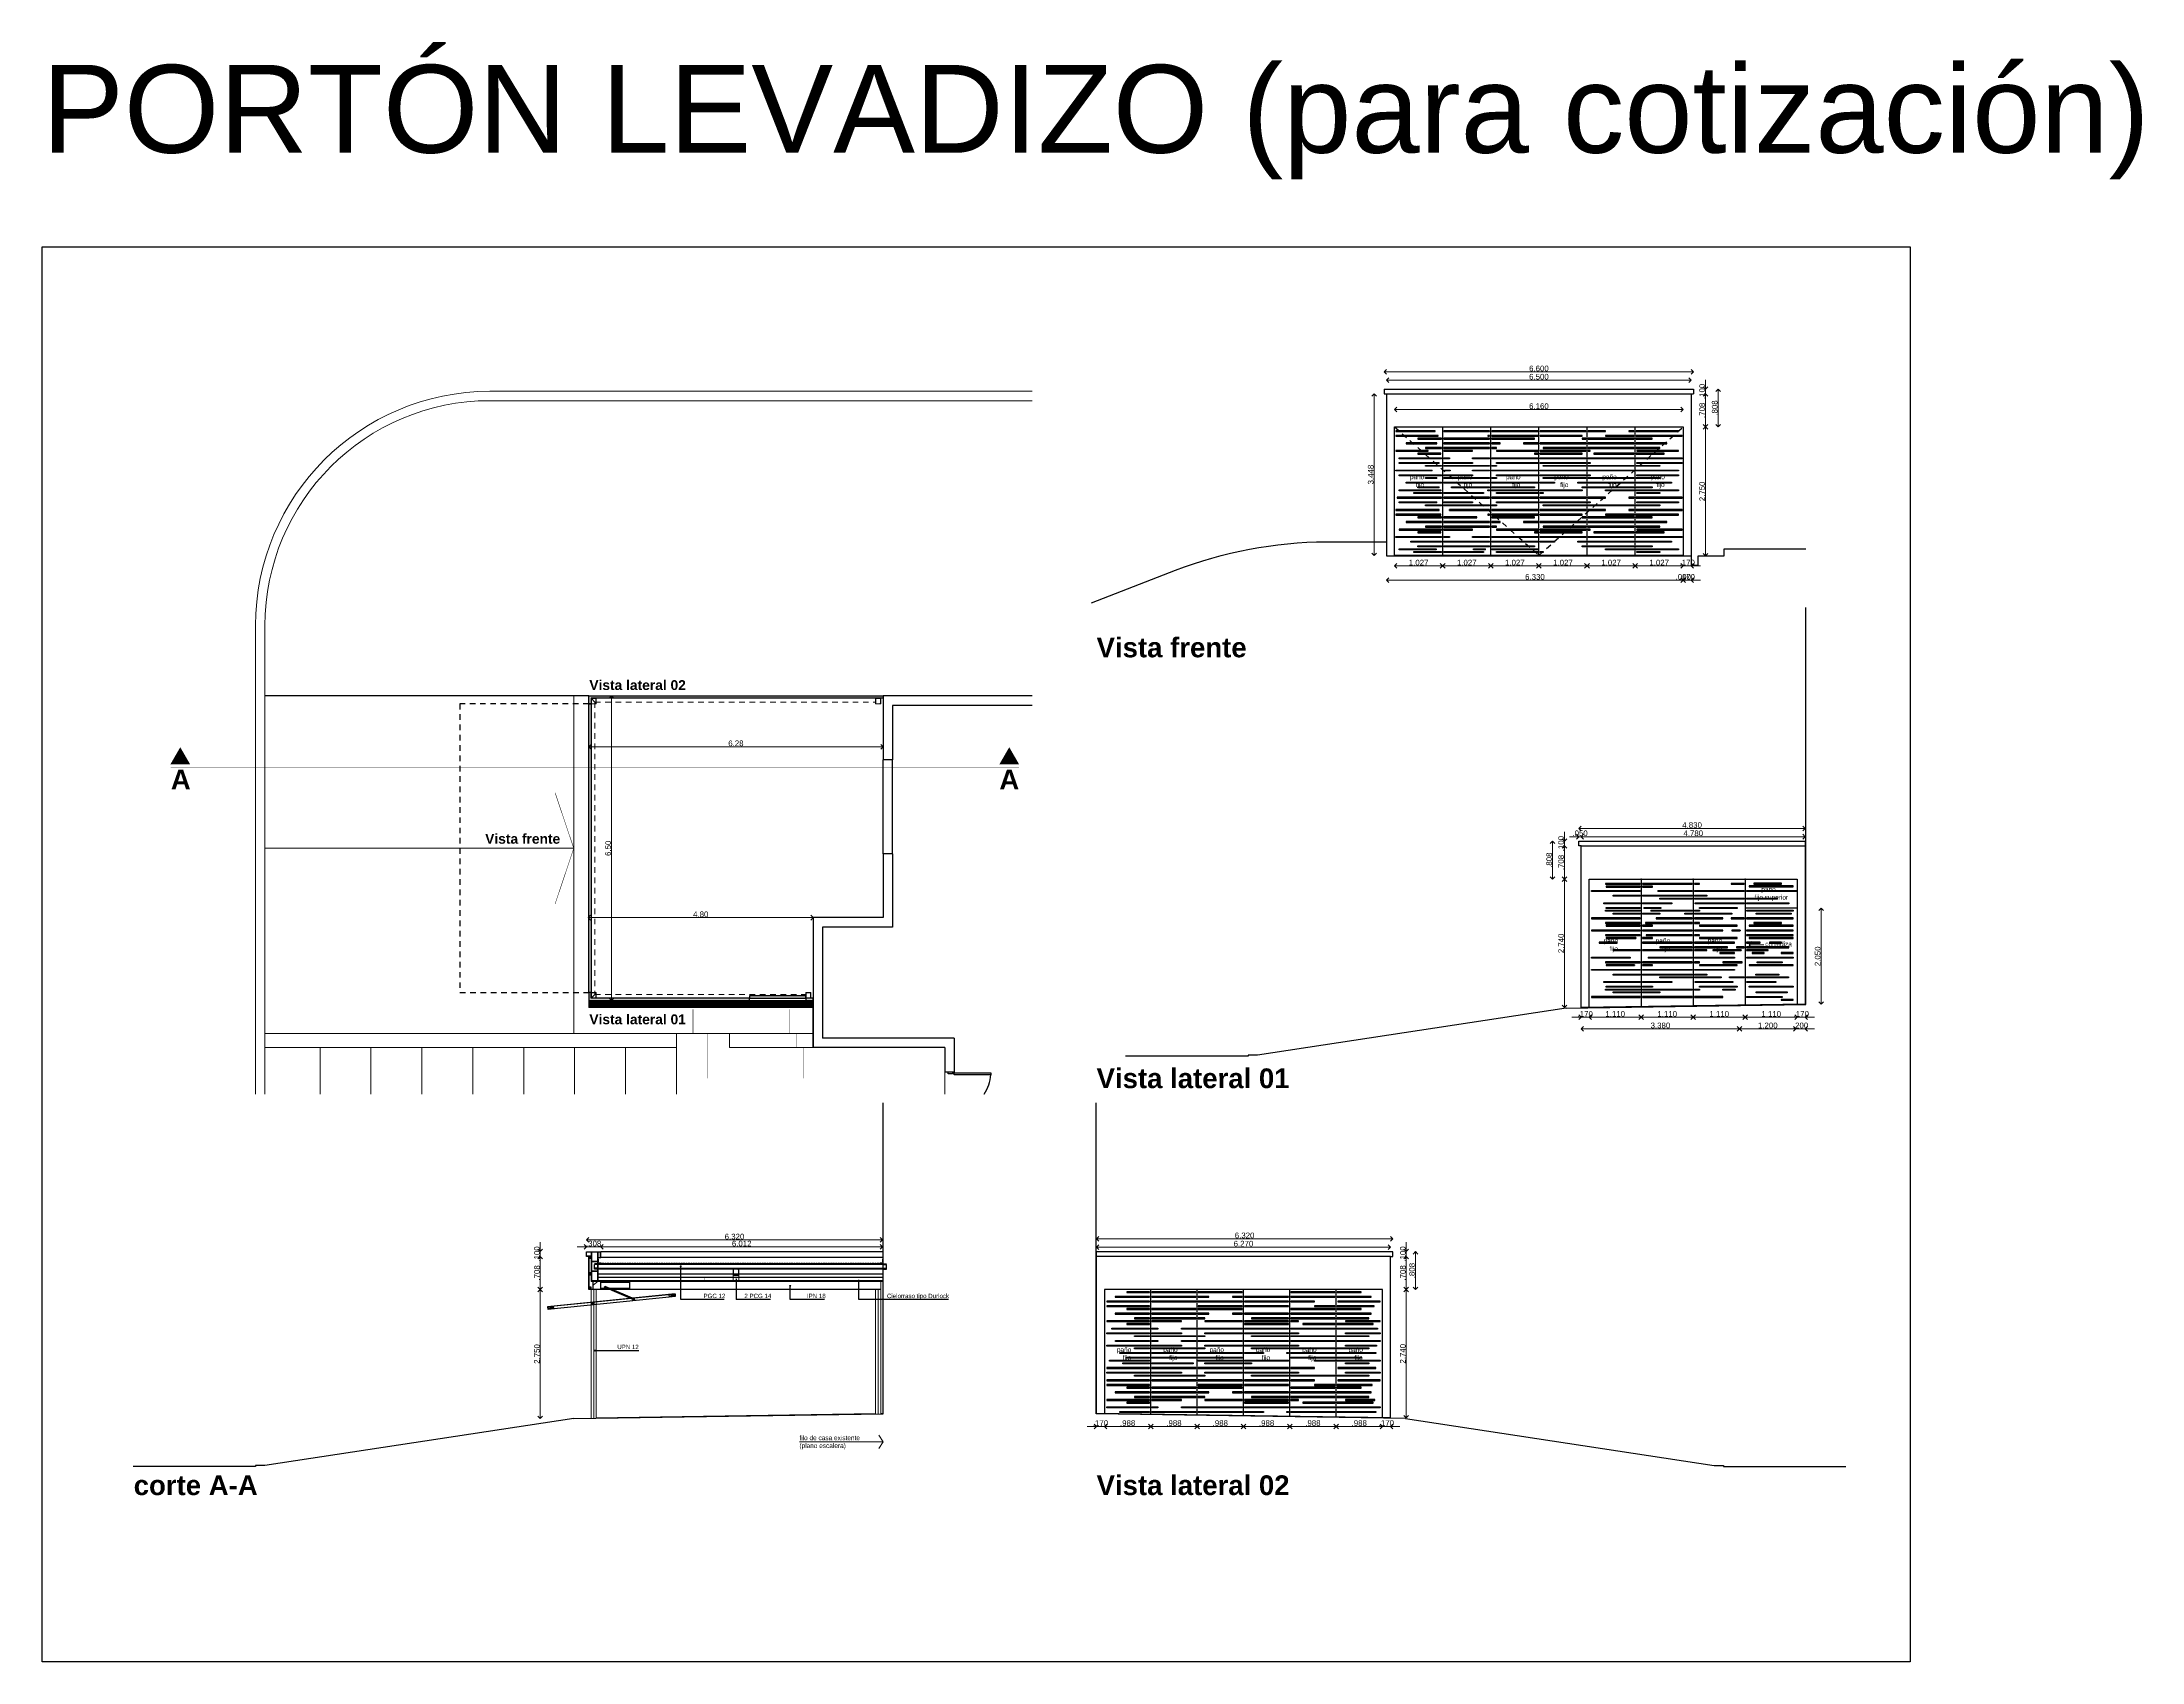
# Model space of a CAD drawing. Header units: millimetres. Extents: x 11902 to 12193, y 9935 to 10135.
# Drawn here: x 11902.22 to 11947.03, y 10058.99 to 10093.55 of the extents above; entities that cross this region are included whole.
import ezdxf

# ---------------------------------------------------------------- set-up
doc = ezdxf.new("R2010")
doc.units = ezdxf.units.MM
doc.linetypes.add('ACAD_ISO02W100', pattern=[15, 12, -3])
doc.layers.get('Defpoints').update_dxf_attribs({"color": 254})
doc.layers.add('000-COTAS ACUMULADAS', color=7, linetype='Continuous', lineweight=9, true_color=0xd10a0d)
doc.layers.add('cotas', color=7, linetype='Continuous', lineweight=5, true_color=0x1755a1)
for name, color, linetype in [('01-MUROS', 7, 'Continuous'), ('02-CARPINTERÍAS', 62, 'Continuous'), ('03-PROYECCIONES', 14, 'Continuous'), ('Estructura metalica', 155, 'Continuous')]:
    doc.layers.add(name, color=color, linetype=linetype)
for name, color, linetype, lineweight in [('06-SOLADOS', 252, 'Continuous', 25), ('A_Construccion Seca', 146, 'Continuous', 13), ('Construccion Seca', 146, 'Continuous', 13)]:
    doc.layers.add(name, color=color, linetype=linetype, lineweight=lineweight)
doc.styles.add('arial1', font='arial.ttf', dxfattribs={"height": 0.002})
doc.styles.get("Standard").update_dxf_attribs({"font": 'arial.ttf'})
doc.dimstyles.new('ann linear', dxfattribs={"dimtxt": 0.12, "dimasz": 0.1, "dimexe": 0.01, "dimexo": 0.01, "dimgap": 0.01, "dimtad": 1, "dimzin": 4, "dimdsep": 46, "dimtxsty": 'Standard', "dimblk": 'OPEN90', "dimcen": 0.1, "dimse1": 1, "dimse2": 1, "dimclrd": 256, "dimclre": 1, "dimclrt": 256, "dimadec": 0, "dimazin": 0, "dimtfac": 1, "dimtix": 1, "dimtmove": 0, "dimatfit": 3, "dimldrblk": 'DOT', "dimfxl": 0, "dimtolj": 1, "dimtzin": 0, "dimlwd": -1, "dimarcsym": 0})

# ---------------------------------------------------------------- blocks, each defined once
blk = doc.blocks.new('_OPEN90')
at = {"color": 0, "linetype": 'ByBlock'}
for p, q in [((0, 0), (-1, 0)), ((-0.5, 0.5), (0, 0)), ((0, 0), (-0.5, -0.5))]:
    blk.add_line(p, q, dxfattribs=at)
blk = doc.blocks.new('*D191')
at = {"layer": 'cotas', "transparency": 16777216}
blk.add_line((11937.718, 10082.686), (11937.718, 10085.236), dxfattribs=at)
at = {"layer": 'Defpoints', "color": 0, "transparency": 16777216}
for p in [(11937.244, 10085.336), (11937.718, 10085.336), (11937.244, 10082.586)]:
    blk.add_point(p, dxfattribs=at)
at = {"layer": 'cotas', "transparency": 16777216, "xscale": 0.1, "yscale": 0.1, "zscale": 0.1}
for p, rotation in [((11937.718, 10085.336), 90), ((11937.718, 10082.586), 270)]:
    blk.add_blockref('_OPEN90', p, dxfattribs=dict(at, rotation=rotation))
at = {"layer": 'cotas', "transparency": 16777216, "insert": (11937.647, 10083.961), "char_height": 0.12, "attachment_point": 5, "rotation": 90}
blk.add_mtext('\\A1;2.750', dxfattribs=at)
blk = doc.blocks.new('_DOT')
at = {"color": 0, "linetype": 'ByBlock', "lineweight": -2}
blk.add_line((-0.5, 0), (-1, 0), dxfattribs=at)
at = {"color": 0, "linetype": 'ByBlock', "lineweight": -2, "const_width": 0.5}
blk.add_lwpolyline([(-0.25, 0, 1), (0.25, 0, 1)], format="xyb", close=True, dxfattribs=at)
blk = doc.blocks.new('*D192')
at = {"layer": 'cotas', "transparency": 16777216}
blk.add_line((11937.718, 10085.436), (11937.718, 10085.944), dxfattribs=at)
at = {"layer": 'Defpoints', "color": 0, "transparency": 16777216}
for p in [(11937.414, 10086.044), (11937.718, 10086.044), (11937.244, 10085.336)]:
    blk.add_point(p, dxfattribs=at)
at = {"layer": 'cotas', "transparency": 16777216, "xscale": 0.1, "yscale": 0.1, "zscale": 0.1}
for p, rotation in [((11937.718, 10086.044), 90), ((11937.718, 10085.336), 270)]:
    blk.add_blockref('_OPEN90', p, dxfattribs=dict(at, rotation=rotation))
at = {"layer": 'cotas', "transparency": 16777216, "insert": (11937.647, 10085.69), "char_height": 0.12, "attachment_point": 5, "rotation": 90}
blk.add_mtext('\\A1;.708', dxfattribs=at)
blk = doc.blocks.new('*D193')
at = {"layer": 'cotas', "transparency": 16777216}
for p, q in [((11937.144, 10082.064), (11937.044, 10082.064)), ((11937.344, 10082.064), (11937.444, 10082.064))]:
    blk.add_line(p, q, dxfattribs=at)
at = {"layer": 'Defpoints', "color": 0, "transparency": 16777216}
for p in [(11937.244, 10085.336), (11937.244, 10082.586), (11937.244, 10082.064)]:
    blk.add_point(p, dxfattribs=at)
at = {"layer": 'cotas', "transparency": 16777216, "xscale": 0.1, "yscale": 0.1, "zscale": 0.1}
blk.add_blockref('_OPEN90', (11937.244, 10082.064), dxfattribs=at)
at = {"layer": 'cotas', "transparency": 16777216, "xscale": 0.1, "yscale": 0.1, "zscale": 0.1, "rotation": 180}
blk.add_blockref('_OPEN90', (11937.244, 10082.064), dxfattribs=at)
at = {"layer": 'cotas', "transparency": 16777216, "insert": (11937.244, 10082.136), "char_height": 0.12, "attachment_point": 5}
blk.add_mtext('\\A1;.000', dxfattribs=at)
blk = doc.blocks.new('*D194')
at = {"layer": 'cotas', "transparency": 16777216}
for p, q in [((11937.144, 10082.064), (11937.044, 10082.064)), ((11937.244, 10082.064), (11937.414, 10082.064)), ((11937.514, 10082.064), (11937.614, 10082.064))]:
    blk.add_line(p, q, dxfattribs=at)
at = {"layer": 'Defpoints', "color": 0, "transparency": 16777216}
for p in [(11937.244, 10082.586), (11937.414, 10082.586), (11937.414, 10082.064)]:
    blk.add_point(p, dxfattribs=at)
at = {"layer": 'cotas', "transparency": 16777216, "xscale": 0.1, "yscale": 0.1, "zscale": 0.1}
blk.add_blockref('_OPEN90', (11937.244, 10082.064), dxfattribs=at)
at = {"layer": 'cotas', "transparency": 16777216, "xscale": 0.1, "yscale": 0.1, "zscale": 0.1, "rotation": 180}
blk.add_blockref('_OPEN90', (11937.414, 10082.064), dxfattribs=at)
at = {"layer": 'cotas', "transparency": 16777216, "insert": (11937.329, 10082.136), "char_height": 0.12, "attachment_point": 5}
blk.add_mtext('\\A1;.170', dxfattribs=at)
blk = doc.blocks.new('*D195')
at = {"layer": 'cotas', "transparency": 16777216}
blk.add_line((11937.144, 10082.064), (11931.014, 10082.064), dxfattribs=at)
at = {"layer": 'Defpoints', "color": 0, "transparency": 16777216}
for p in [(11937.244, 10085.336), (11930.914, 10082.586), (11930.914, 10082.064)]:
    blk.add_point(p, dxfattribs=at)
at = {"layer": 'cotas', "transparency": 16777216, "xscale": 0.1, "yscale": 0.1, "zscale": 0.1, "rotation": 180}
blk.add_blockref('_OPEN90', (11930.914, 10082.064), dxfattribs=at)
at = {"layer": 'cotas', "transparency": 16777216, "xscale": 0.1, "yscale": 0.1, "zscale": 0.1}
blk.add_blockref('_OPEN90', (11937.244, 10082.064), dxfattribs=at)
at = {"layer": 'cotas', "transparency": 16777216, "insert": (11934.079, 10082.136), "char_height": 0.12, "attachment_point": 5}
blk.add_mtext('\\A1;6.330', dxfattribs=at)
blk = doc.blocks.new('*D196')
at = {"layer": 'cotas', "transparency": 16777216}
for p, q in [((11937.718, 10086.244), (11937.718, 10086.344)), ((11937.718, 10086.044), (11937.718, 10086.144)), ((11937.718, 10085.944), (11937.718, 10085.844))]:
    blk.add_line(p, q, dxfattribs=at)
at = {"layer": 'Defpoints', "color": 0, "transparency": 16777216}
for p in [(11937.414, 10086.044), (11937.464, 10086.144), (11937.718, 10086.144)]:
    blk.add_point(p, dxfattribs=at)
at = {"layer": 'cotas', "transparency": 16777216, "xscale": 0.1, "yscale": 0.1, "zscale": 0.1}
for p, rotation in [((11937.718, 10086.144), 270), ((11937.718, 10086.044), 90)]:
    blk.add_blockref('_OPEN90', p, dxfattribs=dict(at, rotation=rotation))
at = {"layer": 'cotas', "transparency": 16777216, "insert": (11937.647, 10086.094), "char_height": 0.12, "attachment_point": 5, "rotation": 90}
blk.add_mtext('\\A1;.100', dxfattribs=at)
blk = doc.blocks.new('*D197')
at = {"layer": 'cotas', "transparency": 16777216}
blk.add_line((11931.014, 10086.336), (11937.314, 10086.336), dxfattribs=at)
at = {"layer": 'Defpoints', "color": 0, "transparency": 16777216}
for p in [(11930.914, 10086.044), (11937.414, 10086.336), (11937.414, 10086.044)]:
    blk.add_point(p, dxfattribs=at)
at = {"layer": 'cotas', "transparency": 16777216, "xscale": 0.1, "yscale": 0.1, "zscale": 0.1, "rotation": 180}
blk.add_blockref('_OPEN90', (11930.914, 10086.336), dxfattribs=at)
at = {"layer": 'cotas', "transparency": 16777216, "xscale": 0.1, "yscale": 0.1, "zscale": 0.1}
blk.add_blockref('_OPEN90', (11937.414, 10086.336), dxfattribs=at)
at = {"layer": 'cotas', "transparency": 16777216, "insert": (11934.164, 10086.407), "char_height": 0.12, "attachment_point": 5}
blk.add_mtext('\\A1;6.500', dxfattribs=at)
blk = doc.blocks.new('*D198')
at = {"layer": 'cotas', "transparency": 16777216}
blk.add_line((11930.964, 10086.512), (11937.364, 10086.512), dxfattribs=at)
at = {"layer": 'Defpoints', "color": 0, "transparency": 16777216}
for p in [(11937.464, 10086.512), (11930.864, 10086.144), (11937.464, 10086.144)]:
    blk.add_point(p, dxfattribs=at)
at = {"layer": 'cotas', "transparency": 16777216, "xscale": 0.1, "yscale": 0.1, "zscale": 0.1, "rotation": 180}
blk.add_blockref('_OPEN90', (11930.864, 10086.512), dxfattribs=at)
at = {"layer": 'cotas', "transparency": 16777216, "xscale": 0.1, "yscale": 0.1, "zscale": 0.1}
blk.add_blockref('_OPEN90', (11937.464, 10086.512), dxfattribs=at)
at = {"layer": 'cotas', "transparency": 16777216, "insert": (11934.164, 10086.583), "char_height": 0.12, "attachment_point": 5}
blk.add_mtext('\\A1;6.600', dxfattribs=at)
blk = doc.blocks.new('*D199')
at = {"layer": 'cotas', "transparency": 16777216}
blk.add_line((11924.824, 10067.839), (11930.894, 10067.839), dxfattribs=at)
at = {"layer": 'Defpoints', "color": 0, "transparency": 16777216}
for p in [(11924.724, 10067.64), (11930.994, 10067.839), (11930.994, 10067.64)]:
    blk.add_point(p, dxfattribs=at)
at = {"layer": 'cotas', "transparency": 16777216, "xscale": 0.1, "yscale": 0.1, "zscale": 0.1, "rotation": 180}
blk.add_blockref('_OPEN90', (11924.724, 10067.839), dxfattribs=at)
at = {"layer": 'cotas', "transparency": 16777216, "xscale": 0.1, "yscale": 0.1, "zscale": 0.1}
blk.add_blockref('_OPEN90', (11930.994, 10067.839), dxfattribs=at)
at = {"layer": 'cotas', "transparency": 16777216, "insert": (11927.859, 10067.91), "char_height": 0.12, "attachment_point": 5}
blk.add_mtext('\\A1;6.270', dxfattribs=at)
blk = doc.blocks.new('*D200')
at = {"layer": 'cotas', "transparency": 16777216}
blk.add_line((11930.944, 10068.015), (11924.824, 10068.015), dxfattribs=at)
at = {"layer": 'Defpoints', "color": 0, "transparency": 16777216}
for p in [(11924.724, 10068.015), (11924.724, 10067.74), (11931.044, 10067.74)]:
    blk.add_point(p, dxfattribs=at)
at = {"layer": 'cotas', "transparency": 16777216, "xscale": 0.1, "yscale": 0.1, "zscale": 0.1, "rotation": 180}
blk.add_blockref('_OPEN90', (11924.724, 10068.015), dxfattribs=at)
at = {"layer": 'cotas', "transparency": 16777216, "xscale": 0.1, "yscale": 0.1, "zscale": 0.1}
blk.add_blockref('_OPEN90', (11931.044, 10068.015), dxfattribs=at)
at = {"layer": 'cotas', "transparency": 16777216, "insert": (11927.884, 10068.086), "char_height": 0.12, "attachment_point": 5}
blk.add_mtext('\\A1;6.320', dxfattribs=at)
blk = doc.blocks.new('*D201')
at = {"layer": 'cotas', "transparency": 16777216}
blk.add_line((11930.647, 10082.696), (11930.647, 10085.944), dxfattribs=at)
at = {"layer": 'Defpoints', "color": 0, "transparency": 16777216}
for p in [(11930.647, 10086.044), (11930.914, 10086.044), (11931.084, 10082.596)]:
    blk.add_point(p, dxfattribs=at)
at = {"layer": 'cotas', "transparency": 16777216, "xscale": 0.1, "yscale": 0.1, "zscale": 0.1}
for p, rotation in [((11930.647, 10086.044), 90), ((11930.647, 10082.596), 270)]:
    blk.add_blockref('_OPEN90', p, dxfattribs=dict(at, rotation=rotation))
at = {"layer": 'cotas', "transparency": 16777216, "insert": (11930.575, 10084.32), "char_height": 0.12, "attachment_point": 5, "rotation": 90}
blk.add_mtext('\\A1;3.448', dxfattribs=at)
blk = doc.blocks.new('*D202')
at = {"layer": 'cotas', "transparency": 16777216}
blk.add_line((11931.332, 10066.832), (11931.332, 10064.292), dxfattribs=at)
at = {"layer": 'Defpoints', "color": 0, "transparency": 16777216}
for p in [(11930.824, 10066.932), (11930.994, 10064.192), (11931.332, 10064.192)]:
    blk.add_point(p, dxfattribs=at)
at = {"layer": 'cotas', "transparency": 16777216, "xscale": 0.1, "yscale": 0.1, "zscale": 0.1}
for p, rotation in [((11931.332, 10066.932), 90), ((11931.332, 10064.192), 270)]:
    blk.add_blockref('_OPEN90', p, dxfattribs=dict(at, rotation=rotation))
at = {"layer": 'cotas', "transparency": 16777216, "insert": (11931.261, 10065.562), "char_height": 0.12, "attachment_point": 5, "rotation": 90}
blk.add_mtext('\\A1;2.740', dxfattribs=at)
blk = doc.blocks.new('*D203')
at = {"layer": 'cotas', "transparency": 16777216}
for p, q in [((11931.332, 10067.84), (11931.332, 10067.94)), ((11931.332, 10067.64), (11931.332, 10067.74)), ((11931.332, 10067.54), (11931.332, 10067.44))]:
    blk.add_line(p, q, dxfattribs=at)
at = {"layer": 'Defpoints', "color": 0, "transparency": 16777216}
for p in [(11930.994, 10067.64), (11931.044, 10067.74), (11931.332, 10067.74)]:
    blk.add_point(p, dxfattribs=at)
at = {"layer": 'cotas', "transparency": 16777216, "xscale": 0.1, "yscale": 0.1, "zscale": 0.1}
for p, rotation in [((11931.332, 10067.74), 270), ((11931.332, 10067.64), 90)]:
    blk.add_blockref('_OPEN90', p, dxfattribs=dict(at, rotation=rotation))
at = {"layer": 'cotas', "transparency": 16777216, "insert": (11931.261, 10067.69), "char_height": 0.12, "attachment_point": 5, "rotation": 90}
blk.add_mtext('\\A1;.100', dxfattribs=at)
blk = doc.blocks.new('*D204')
at = {"layer": 'cotas', "transparency": 16777216}
blk.add_line((11912.855, 10064.282), (11912.855, 10066.832), dxfattribs=at)
at = {"layer": 'Defpoints', "color": 0, "transparency": 16777216}
for p in [(11912.855, 10066.932), (11913.939, 10066.932), (11913.939, 10064.182)]:
    blk.add_point(p, dxfattribs=at)
at = {"layer": 'cotas', "transparency": 16777216, "xscale": 0.1, "yscale": 0.1, "zscale": 0.1}
for p, rotation in [((11912.855, 10066.932), 90), ((11912.855, 10064.182), 270)]:
    blk.add_blockref('_OPEN90', p, dxfattribs=dict(at, rotation=rotation))
at = {"layer": 'cotas', "transparency": 16777216, "insert": (11912.784, 10065.557), "char_height": 0.12, "attachment_point": 5, "rotation": 90}
blk.add_mtext('\\A1;2.750', dxfattribs=at)
blk = doc.blocks.new('*D205')
at = {"layer": 'cotas', "transparency": 16777216}
blk.add_line((11912.855, 10067.032), (11912.855, 10067.54), dxfattribs=at)
at = {"layer": 'Defpoints', "color": 0, "transparency": 16777216}
for p in [(11912.855, 10067.64), (11913.839, 10067.64), (11913.939, 10066.932)]:
    blk.add_point(p, dxfattribs=at)
at = {"layer": 'cotas', "transparency": 16777216, "xscale": 0.1, "yscale": 0.1, "zscale": 0.1}
for p, rotation in [((11912.855, 10067.64), 90), ((11912.855, 10066.932), 270)]:
    blk.add_blockref('_OPEN90', p, dxfattribs=dict(at, rotation=rotation))
at = {"layer": 'cotas', "transparency": 16777216, "insert": (11912.784, 10067.286), "char_height": 0.12, "attachment_point": 5, "rotation": 90}
blk.add_mtext('\\A1;.708', dxfattribs=at)
blk = doc.blocks.new('*D206')
at = {"layer": 'cotas', "transparency": 16777216}
for p, q in [((11912.855, 10067.84), (11912.855, 10067.94)), ((11912.855, 10067.64), (11912.855, 10067.74)), ((11912.855, 10067.54), (11912.855, 10067.44))]:
    blk.add_line(p, q, dxfattribs=at)
at = {"layer": 'Defpoints', "color": 0, "transparency": 16777216}
for p in [(11912.855, 10067.74), (11913.839, 10067.74), (11913.839, 10067.64)]:
    blk.add_point(p, dxfattribs=at)
at = {"layer": 'cotas', "transparency": 16777216, "xscale": 0.1, "yscale": 0.1, "zscale": 0.1}
for p, rotation in [((11912.855, 10067.74), 270), ((11912.855, 10067.64), 90)]:
    blk.add_blockref('_OPEN90', p, dxfattribs=dict(at, rotation=rotation))
at = {"layer": 'cotas', "transparency": 16777216, "insert": (11912.784, 10067.69), "char_height": 0.12, "attachment_point": 5, "rotation": 90}
blk.add_mtext('\\A1;.100', dxfattribs=at)
blk = doc.blocks.new('*D207')
at = {"layer": 'cotas', "transparency": 16777216}
for p, q in [((11913.739, 10067.841), (11913.639, 10067.841)), ((11913.839, 10067.841), (11914.147, 10067.841)), ((11914.247, 10067.841), (11914.347, 10067.841))]:
    blk.add_line(p, q, dxfattribs=at)
at = {"layer": 'Defpoints', "color": 0, "transparency": 16777216}
for p in [(11913.839, 10067.74), (11914.147, 10067.841), (11914.147, 10067.74)]:
    blk.add_point(p, dxfattribs=at)
at = {"layer": 'cotas', "transparency": 16777216, "xscale": 0.1, "yscale": 0.1, "zscale": 0.1}
blk.add_blockref('_OPEN90', (11913.839, 10067.841), dxfattribs=at)
at = {"layer": 'cotas', "transparency": 16777216, "xscale": 0.1, "yscale": 0.1, "zscale": 0.1, "rotation": 180}
blk.add_blockref('_OPEN90', (11914.147, 10067.841), dxfattribs=at)
at = {"layer": 'cotas', "transparency": 16777216, "insert": (11913.993, 10067.912), "char_height": 0.12, "attachment_point": 5}
blk.add_mtext('\\A1;.308', dxfattribs=at)
blk = doc.blocks.new('*D208')
at = {"layer": 'cotas', "transparency": 16777216}
blk.add_line((11914.247, 10067.841), (11920.059, 10067.841), dxfattribs=at)
at = {"layer": 'Defpoints', "color": 0, "transparency": 16777216}
for p in [(11914.147, 10067.74), (11920.159, 10067.841), (11920.159, 10067.692)]:
    blk.add_point(p, dxfattribs=at)
at = {"layer": 'cotas', "transparency": 16777216, "xscale": 0.1, "yscale": 0.1, "zscale": 0.1, "rotation": 180}
blk.add_blockref('_OPEN90', (11914.147, 10067.841), dxfattribs=at)
at = {"layer": 'cotas', "transparency": 16777216, "xscale": 0.1, "yscale": 0.1, "zscale": 0.1}
blk.add_blockref('_OPEN90', (11920.159, 10067.841), dxfattribs=at)
at = {"layer": 'cotas', "transparency": 16777216, "insert": (11917.153, 10067.912), "char_height": 0.12, "attachment_point": 5}
blk.add_mtext('\\A1;6.012', dxfattribs=at)
blk = doc.blocks.new('*D209')
at = {"layer": 'cotas', "transparency": 16777216}
blk.add_line((11913.939, 10067.99), (11920.059, 10067.99), dxfattribs=at)
at = {"layer": 'Defpoints', "color": 0, "transparency": 16777216}
for p in [(11920.159, 10067.99), (11913.839, 10067.74), (11920.159, 10067.692)]:
    blk.add_point(p, dxfattribs=at)
at = {"layer": 'cotas', "transparency": 16777216, "xscale": 0.1, "yscale": 0.1, "zscale": 0.1, "rotation": 180}
blk.add_blockref('_OPEN90', (11913.839, 10067.99), dxfattribs=at)
at = {"layer": 'cotas', "transparency": 16777216, "xscale": 0.1, "yscale": 0.1, "zscale": 0.1}
blk.add_blockref('_OPEN90', (11920.159, 10067.99), dxfattribs=at)
at = {"layer": 'cotas', "transparency": 16777216, "insert": (11916.999, 10068.061), "char_height": 0.12, "attachment_point": 5}
blk.add_mtext('\\A1;6.320', dxfattribs=at)
blk = doc.blocks.new('*D210')
at = {"layer": 'cotas', "transparency": 16777216}
blk.add_line((11935.117, 10076.771), (11939.747, 10076.771), dxfattribs=at)
at = {"layer": 'Defpoints', "color": 0, "transparency": 16777216}
for p in [(11935.017, 10076.496), (11939.847, 10076.771), (11939.847, 10076.496)]:
    blk.add_point(p, dxfattribs=at)
at = {"layer": 'cotas', "transparency": 16777216, "xscale": 0.1, "yscale": 0.1, "zscale": 0.1, "rotation": 180}
blk.add_blockref('_OPEN90', (11935.017, 10076.771), dxfattribs=at)
at = {"layer": 'cotas', "transparency": 16777216, "xscale": 0.1, "yscale": 0.1, "zscale": 0.1}
blk.add_blockref('_OPEN90', (11939.847, 10076.771), dxfattribs=at)
at = {"layer": 'cotas', "transparency": 16777216, "insert": (11937.432, 10076.842), "char_height": 0.12, "attachment_point": 5}
blk.add_mtext('\\A1;4.830', dxfattribs=at)
blk = doc.blocks.new('*D211')
at = {"layer": 'cotas', "transparency": 16777216}
blk.add_line((11939.747, 10076.594), (11935.167, 10076.594), dxfattribs=at)
at = {"layer": 'Defpoints', "color": 0, "transparency": 16777216}
for p in [(11935.067, 10076.594), (11939.847, 10076.496), (11935.067, 10076.396)]:
    blk.add_point(p, dxfattribs=at)
at = {"layer": 'cotas', "transparency": 16777216, "xscale": 0.1, "yscale": 0.1, "zscale": 0.1, "rotation": 180}
blk.add_blockref('_OPEN90', (11935.067, 10076.594), dxfattribs=at)
at = {"layer": 'cotas', "transparency": 16777216, "xscale": 0.1, "yscale": 0.1, "zscale": 0.1}
blk.add_blockref('_OPEN90', (11939.847, 10076.594), dxfattribs=at)
at = {"layer": 'cotas', "transparency": 16777216, "insert": (11937.457, 10076.666), "char_height": 0.12, "attachment_point": 5}
blk.add_mtext('\\A1;4.780', dxfattribs=at)
blk = doc.blocks.new('*D212')
at = {"layer": 'cotas', "transparency": 16777216}
for p, q in [((11934.917, 10076.594), (11934.817, 10076.594)), ((11935.067, 10076.594), (11935.017, 10076.594)), ((11935.167, 10076.594), (11935.267, 10076.594))]:
    blk.add_line(p, q, dxfattribs=at)
at = {"layer": 'Defpoints', "color": 0, "transparency": 16777216}
for p in [(11935.017, 10076.594), (11935.017, 10076.496), (11935.067, 10076.396)]:
    blk.add_point(p, dxfattribs=at)
at = {"layer": 'cotas', "transparency": 16777216, "xscale": 0.1, "yscale": 0.1, "zscale": 0.1}
blk.add_blockref('_OPEN90', (11935.017, 10076.594), dxfattribs=at)
at = {"layer": 'cotas', "transparency": 16777216, "xscale": 0.1, "yscale": 0.1, "zscale": 0.1, "rotation": 180}
blk.add_blockref('_OPEN90', (11935.067, 10076.594), dxfattribs=at)
at = {"layer": 'cotas', "transparency": 16777216, "insert": (11935.042, 10076.666), "char_height": 0.12, "attachment_point": 5}
blk.add_mtext('\\A1;.050', dxfattribs=at)
blk = doc.blocks.new('*D213')
at = {"layer": 'cotas', "transparency": 16777216}
blk.add_line((11934.708, 10073.048), (11934.708, 10075.588), dxfattribs=at)
at = {"layer": 'Defpoints', "color": 0, "transparency": 16777216}
for p in [(11934.708, 10075.688), (11935.237, 10075.688), (11935.067, 10072.948)]:
    blk.add_point(p, dxfattribs=at)
at = {"layer": 'cotas', "transparency": 16777216, "xscale": 0.1, "yscale": 0.1, "zscale": 0.1}
for p, rotation in [((11934.708, 10075.688), 90), ((11934.708, 10072.948), 270)]:
    blk.add_blockref('_OPEN90', p, dxfattribs=dict(at, rotation=rotation))
at = {"layer": 'cotas', "transparency": 16777216, "insert": (11934.637, 10074.318), "char_height": 0.12, "attachment_point": 5, "rotation": 90}
blk.add_mtext('\\A1;2.740', dxfattribs=at)
blk = doc.blocks.new('*D214')
at = {"layer": 'cotas', "transparency": 16777216}
for p, q in [((11934.708, 10076.596), (11934.708, 10076.696)), ((11934.708, 10076.396), (11934.708, 10076.496)), ((11934.708, 10076.296), (11934.708, 10076.196))]:
    blk.add_line(p, q, dxfattribs=at)
at = {"layer": 'Defpoints', "color": 0, "transparency": 16777216}
for p in [(11934.708, 10076.496), (11935.017, 10076.496), (11935.067, 10076.396)]:
    blk.add_point(p, dxfattribs=at)
at = {"layer": 'cotas', "transparency": 16777216, "xscale": 0.1, "yscale": 0.1, "zscale": 0.1}
for p, rotation in [((11934.708, 10076.496), 270), ((11934.708, 10076.396), 90)]:
    blk.add_blockref('_OPEN90', p, dxfattribs=dict(at, rotation=rotation))
at = {"layer": 'cotas', "transparency": 16777216, "insert": (11934.637, 10076.446), "char_height": 0.12, "attachment_point": 5, "rotation": 90}
blk.add_mtext('\\A1;.100', dxfattribs=at)
blk = doc.blocks.new('*D215')
at = {"layer": 'cotas', "transparency": 16777216}
blk.add_line((11940.184, 10073.117), (11940.184, 10074.967), dxfattribs=at)
at = {"layer": 'Defpoints', "color": 0, "transparency": 16777216}
for p in [(11939.647, 10075.067), (11940.184, 10075.067), (11939.647, 10073.017)]:
    blk.add_point(p, dxfattribs=at)
at = {"layer": 'cotas', "transparency": 16777216, "xscale": 0.1, "yscale": 0.1, "zscale": 0.1}
for p, rotation in [((11940.184, 10075.067), 90), ((11940.184, 10073.017), 270)]:
    blk.add_blockref('_OPEN90', p, dxfattribs=dict(at, rotation=rotation))
at = {"layer": 'cotas', "transparency": 16777216, "insert": (11940.112, 10074.042), "char_height": 0.12, "attachment_point": 5, "rotation": 90}
blk.add_mtext('\\A1;2.050', dxfattribs=at)
blk = doc.blocks.new('*D216')
at = {"layer": 'cotas', "transparency": 16777216}
blk.add_line((11938.547, 10072.495), (11939.547, 10072.495), dxfattribs=at)
at = {"layer": 'Defpoints', "color": 0, "transparency": 16777216}
for p in [(11938.447, 10075.067), (11939.647, 10075.067), (11939.647, 10072.495)]:
    blk.add_point(p, dxfattribs=at)
at = {"layer": 'cotas', "transparency": 16777216, "xscale": 0.1, "yscale": 0.1, "zscale": 0.1, "rotation": 180}
blk.add_blockref('_OPEN90', (11938.447, 10072.495), dxfattribs=at)
at = {"layer": 'cotas', "transparency": 16777216, "xscale": 0.1, "yscale": 0.1, "zscale": 0.1}
blk.add_blockref('_OPEN90', (11939.647, 10072.495), dxfattribs=at)
at = {"layer": 'cotas', "transparency": 16777216, "insert": (11939.047, 10072.566), "char_height": 0.12, "attachment_point": 5}
blk.add_mtext('\\A1;1.200', dxfattribs=at)
blk = doc.blocks.new('*D217')
at = {"layer": 'cotas', "transparency": 16777216}
for p, q in [((11939.547, 10072.495), (11939.447, 10072.495)), ((11939.647, 10072.495), (11939.847, 10072.495)), ((11939.947, 10072.495), (11940.047, 10072.495))]:
    blk.add_line(p, q, dxfattribs=at)
at = {"layer": 'Defpoints', "color": 0, "transparency": 16777216}
for p in [(11939.647, 10075.067), (11939.847, 10073.02), (11939.847, 10072.495)]:
    blk.add_point(p, dxfattribs=at)
at = {"layer": 'cotas', "transparency": 16777216, "xscale": 0.1, "yscale": 0.1, "zscale": 0.1}
blk.add_blockref('_OPEN90', (11939.647, 10072.495), dxfattribs=at)
at = {"layer": 'cotas', "transparency": 16777216, "xscale": 0.1, "yscale": 0.1, "zscale": 0.1, "rotation": 180}
blk.add_blockref('_OPEN90', (11939.847, 10072.495), dxfattribs=at)
at = {"layer": 'cotas', "transparency": 16777216, "insert": (11939.747, 10072.566), "char_height": 0.12, "attachment_point": 5}
blk.add_mtext('\\A1;.200', dxfattribs=at)
blk = doc.blocks.new('*D218')
at = {"layer": 'cotas', "transparency": 16777216}
blk.add_line((11938.347, 10072.495), (11935.167, 10072.495), dxfattribs=at)
at = {"layer": 'Defpoints', "color": 0, "transparency": 16777216}
for p in [(11938.447, 10075.067), (11935.067, 10072.948), (11935.067, 10072.495)]:
    blk.add_point(p, dxfattribs=at)
at = {"layer": 'cotas', "transparency": 16777216, "xscale": 0.1, "yscale": 0.1, "zscale": 0.1, "rotation": 180}
blk.add_blockref('_OPEN90', (11935.067, 10072.495), dxfattribs=at)
at = {"layer": 'cotas', "transparency": 16777216, "xscale": 0.1, "yscale": 0.1, "zscale": 0.1}
blk.add_blockref('_OPEN90', (11938.447, 10072.495), dxfattribs=at)
at = {"layer": 'cotas', "transparency": 16777216, "insert": (11936.757, 10072.566), "char_height": 0.12, "attachment_point": 5}
blk.add_mtext('\\A1;3.380', dxfattribs=at)
blk = doc.blocks.new('*D219')
at = {"layer": 'cotas', "transparency": 16777216}
blk.add_line((11914.374, 10079.496), (11914.374, 10073.196), dxfattribs=at)
at = {"layer": 'Defpoints', "color": 0, "transparency": 16777216}
for p in [(11913.169, 10079.596), (11913.889, 10073.096), (11914.374, 10073.096)]:
    blk.add_point(p, dxfattribs=at)
at = {"layer": 'cotas', "transparency": 16777216, "xscale": 0.1, "yscale": 0.1, "zscale": 0.1}
for p, rotation in [((11914.374, 10079.596), 90), ((11914.374, 10073.096), 270)]:
    blk.add_blockref('_OPEN90', p, dxfattribs=dict(at, rotation=rotation))
at = {"layer": 'cotas', "transparency": 16777216, "insert": (11914.303, 10076.346), "char_height": 0.12, "attachment_point": 5, "rotation": 90}
blk.add_mtext('\\A1;6.50', dxfattribs=at)
blk = doc.blocks.new('*D220')
at = {"layer": 'cotas', "transparency": 16777216}
blk.add_line((11918.579, 10074.866), (11913.979, 10074.866), dxfattribs=at)
at = {"layer": 'Defpoints', "color": 0, "transparency": 16777216}
for p in [(11913.879, 10074.866), (11913.879, 10074.866), (11918.679, 10074.866)]:
    blk.add_point(p, dxfattribs=at)
at = {"layer": 'cotas', "transparency": 16777216, "xscale": 0.1, "yscale": 0.1, "zscale": 0.1, "rotation": 180}
blk.add_blockref('_OPEN90', (11913.879, 10074.866), dxfattribs=at)
at = {"layer": 'cotas', "transparency": 16777216, "xscale": 0.1, "yscale": 0.1, "zscale": 0.1}
blk.add_blockref('_OPEN90', (11918.679, 10074.866), dxfattribs=at)
at = {"layer": 'cotas', "transparency": 16777216, "insert": (11916.279, 10074.937), "char_height": 0.12, "attachment_point": 5}
blk.add_mtext('\\A1;4.80', dxfattribs=at)
blk = doc.blocks.new('*D221')
at = {"layer": 'cotas', "transparency": 16777216}
blk.add_line((11913.989, 10078.514), (11920.069, 10078.514), dxfattribs=at)
at = {"layer": 'Defpoints', "color": 0, "transparency": 16777216}
for p in [(11913.889, 10079.596), (11920.169, 10079.596), (11920.169, 10078.514)]:
    blk.add_point(p, dxfattribs=at)
at = {"layer": 'cotas', "transparency": 16777216, "xscale": 0.1, "yscale": 0.1, "zscale": 0.1, "rotation": 180}
blk.add_blockref('_OPEN90', (11913.889, 10078.514), dxfattribs=at)
at = {"layer": 'cotas', "transparency": 16777216, "xscale": 0.1, "yscale": 0.1, "zscale": 0.1}
blk.add_blockref('_OPEN90', (11920.169, 10078.514), dxfattribs=at)
at = {"layer": 'cotas', "transparency": 16777216, "insert": (11917.029, 10078.585), "char_height": 0.12, "attachment_point": 5}
blk.add_mtext('\\A1;6.28', dxfattribs=at)
blk = doc.blocks.new('perfil UPN')
at = {"lineweight": 0}
for p, q in [((11748.878, 10039.802), (11748.878, 10039.805)), ((11748.878, 10039.805), (11748.933, 10039.805)), ((11748.92, 10039.798), (11748.881, 10039.799)), ((11748.926, 10039.791), (11748.926, 10039.698)), ((11748.933, 10039.805), (11748.933, 10039.685)), ((11748.878, 10039.685), (11748.878, 10039.687)), ((11748.933, 10039.685), (11748.878, 10039.685)), ((11748.881, 10039.69), (11748.92, 10039.692))]:
    blk.add_line(p, q, dxfattribs=at)
for centre, radius, start, end in [((11748.882, 10039.802), 0.00321, 180, 267.6573), ((11748.92, 10039.791), 0.00628, 359.4434, 89.0075), ((11748.882, 10039.687), 0.00321, 92.3427, 180), ((11748.92, 10039.698), 0.00643, 272.3427, 0)]:
    blk.add_arc(centre, radius, start, end, dxfattribs=at)
blk = doc.blocks.new('*D235')
at = {"layer": 'cotas', "transparency": 16777216}
blk.add_line((11937.144, 10085.706), (11931.184, 10085.706), dxfattribs=at)
at = {"layer": 'Defpoints', "color": 0, "transparency": 16777216}
for p in [(11931.084, 10085.706), (11931.084, 10085.336), (11937.244, 10085.336)]:
    blk.add_point(p, dxfattribs=at)
at = {"layer": 'cotas', "transparency": 16777216, "xscale": 0.1, "yscale": 0.1, "zscale": 0.1, "rotation": 180}
blk.add_blockref('_OPEN90', (11931.084, 10085.706), dxfattribs=at)
at = {"layer": 'cotas', "transparency": 16777216, "xscale": 0.1, "yscale": 0.1, "zscale": 0.1}
blk.add_blockref('_OPEN90', (11937.244, 10085.706), dxfattribs=at)
at = {"layer": 'cotas', "transparency": 16777216, "insert": (11934.164, 10085.778), "char_height": 0.12, "attachment_point": 5}
blk.add_mtext('\\A1;6.160', dxfattribs=at)
blk = doc.blocks.new('*D236')
at = {"layer": 'cotas', "transparency": 16777216}
blk.add_line((11932.21, 10082.37), (11933.037, 10082.37), dxfattribs=at)
at = {"layer": 'Defpoints', "color": 0, "transparency": 16777216}
for p in [(11932.11, 10082.596), (11933.137, 10082.596), (11933.137, 10082.37)]:
    blk.add_point(p, dxfattribs=at)
at = {"layer": 'cotas', "transparency": 16777216, "xscale": 0.1, "yscale": 0.1, "zscale": 0.1, "rotation": 180}
blk.add_blockref('_OPEN90', (11932.11, 10082.37), dxfattribs=at)
at = {"layer": 'cotas', "transparency": 16777216, "xscale": 0.1, "yscale": 0.1, "zscale": 0.1}
blk.add_blockref('_OPEN90', (11933.137, 10082.37), dxfattribs=at)
at = {"layer": 'cotas', "transparency": 16777216, "insert": (11932.624, 10082.441), "char_height": 0.12, "attachment_point": 5}
blk.add_mtext('\\A1;1.027', dxfattribs=at)
blk = doc.blocks.new('*D237')
at = {"layer": 'cotas', "transparency": 16777216}
blk.add_line((11933.237, 10082.37), (11934.064, 10082.37), dxfattribs=at)
at = {"layer": 'Defpoints', "color": 0, "transparency": 16777216}
for p in [(11933.137, 10082.596), (11934.164, 10082.596), (11934.164, 10082.37)]:
    blk.add_point(p, dxfattribs=at)
at = {"layer": 'cotas', "transparency": 16777216, "xscale": 0.1, "yscale": 0.1, "zscale": 0.1, "rotation": 180}
blk.add_blockref('_OPEN90', (11933.137, 10082.37), dxfattribs=at)
at = {"layer": 'cotas', "transparency": 16777216, "xscale": 0.1, "yscale": 0.1, "zscale": 0.1}
blk.add_blockref('_OPEN90', (11934.164, 10082.37), dxfattribs=at)
at = {"layer": 'cotas', "transparency": 16777216, "insert": (11933.65, 10082.441), "char_height": 0.12, "attachment_point": 5}
blk.add_mtext('\\A1;1.027', dxfattribs=at)
blk = doc.blocks.new('*D238')
at = {"layer": 'cotas', "transparency": 16777216}
blk.add_line((11937.986, 10085.436), (11937.986, 10086.044), dxfattribs=at)
at = {"layer": 'Defpoints', "color": 0, "transparency": 16777216}
for p in [(11937.986, 10086.144), (11937.986, 10086.144), (11937.244, 10085.336)]:
    blk.add_point(p, dxfattribs=at)
at = {"layer": 'cotas', "transparency": 16777216, "xscale": 0.1, "yscale": 0.1, "zscale": 0.1}
for p, rotation in [((11937.986, 10086.144), 90), ((11937.986, 10085.336), 270)]:
    blk.add_blockref('_OPEN90', p, dxfattribs=dict(at, rotation=rotation))
at = {"layer": 'cotas', "transparency": 16777216, "insert": (11937.915, 10085.74), "char_height": 0.12, "attachment_point": 5, "rotation": 90}
blk.add_mtext('\\A1;.808', dxfattribs=at)
blk = doc.blocks.new('*D239')
at = {"layer": 'cotas', "transparency": 16777216}
blk.add_line((11936.247, 10072.74), (11935.337, 10072.74), dxfattribs=at)
at = {"layer": 'Defpoints', "color": 0, "transparency": 16777216}
for p in [(11935.237, 10073.163), (11936.347, 10073.163), (11935.237, 10072.74)]:
    blk.add_point(p, dxfattribs=at)
at = {"layer": 'cotas', "transparency": 16777216, "xscale": 0.1, "yscale": 0.1, "zscale": 0.1, "rotation": 180}
blk.add_blockref('_OPEN90', (11935.237, 10072.74), dxfattribs=at)
at = {"layer": 'cotas', "transparency": 16777216, "xscale": 0.1, "yscale": 0.1, "zscale": 0.1}
blk.add_blockref('_OPEN90', (11936.347, 10072.74), dxfattribs=at)
at = {"layer": 'cotas', "transparency": 16777216, "insert": (11935.792, 10072.811), "char_height": 0.12, "attachment_point": 5}
blk.add_mtext('\\A1;1.110', dxfattribs=at)
blk = doc.blocks.new('*D240')
at = {"layer": 'cotas', "transparency": 16777216}
blk.add_line((11936.447, 10072.74), (11937.357, 10072.74), dxfattribs=at)
at = {"layer": 'Defpoints', "color": 0, "transparency": 16777216}
for p in [(11936.347, 10073.163), (11937.457, 10073.163), (11937.457, 10072.74)]:
    blk.add_point(p, dxfattribs=at)
at = {"layer": 'cotas', "transparency": 16777216, "xscale": 0.1, "yscale": 0.1, "zscale": 0.1, "rotation": 180}
blk.add_blockref('_OPEN90', (11936.347, 10072.74), dxfattribs=at)
at = {"layer": 'cotas', "transparency": 16777216, "xscale": 0.1, "yscale": 0.1, "zscale": 0.1}
blk.add_blockref('_OPEN90', (11937.457, 10072.74), dxfattribs=at)
at = {"layer": 'cotas', "transparency": 16777216, "insert": (11936.902, 10072.811), "char_height": 0.12, "attachment_point": 5}
blk.add_mtext('\\A1;1.110', dxfattribs=at)
blk = doc.blocks.new('*D241')
at = {"layer": 'cotas', "transparency": 16777216}
blk.add_line((11937.557, 10072.74), (11938.467, 10072.74), dxfattribs=at)
at = {"layer": 'Defpoints', "color": 0, "transparency": 16777216}
for p in [(11937.457, 10073.163), (11938.567, 10073.163), (11938.567, 10072.74)]:
    blk.add_point(p, dxfattribs=at)
at = {"layer": 'cotas', "transparency": 16777216, "xscale": 0.1, "yscale": 0.1, "zscale": 0.1, "rotation": 180}
blk.add_blockref('_OPEN90', (11937.457, 10072.74), dxfattribs=at)
at = {"layer": 'cotas', "transparency": 16777216, "xscale": 0.1, "yscale": 0.1, "zscale": 0.1}
blk.add_blockref('_OPEN90', (11938.567, 10072.74), dxfattribs=at)
at = {"layer": 'cotas', "transparency": 16777216, "insert": (11938.012, 10072.811), "char_height": 0.12, "attachment_point": 5}
blk.add_mtext('\\A1;1.110', dxfattribs=at)
blk = doc.blocks.new('*D242')
at = {"layer": 'cotas', "transparency": 16777216}
blk.add_line((11938.667, 10072.74), (11939.577, 10072.74), dxfattribs=at)
at = {"layer": 'Defpoints', "color": 0, "transparency": 16777216}
for p in [(11938.567, 10073.163), (11939.677, 10073.017), (11939.677, 10072.74)]:
    blk.add_point(p, dxfattribs=at)
at = {"layer": 'cotas', "transparency": 16777216, "xscale": 0.1, "yscale": 0.1, "zscale": 0.1, "rotation": 180}
blk.add_blockref('_OPEN90', (11938.567, 10072.74), dxfattribs=at)
at = {"layer": 'cotas', "transparency": 16777216, "xscale": 0.1, "yscale": 0.1, "zscale": 0.1}
blk.add_blockref('_OPEN90', (11939.677, 10072.74), dxfattribs=at)
at = {"layer": 'cotas', "transparency": 16777216, "insert": (11939.122, 10072.811), "char_height": 0.12, "attachment_point": 5}
blk.add_mtext('\\A1;1.110', dxfattribs=at)
blk = doc.blocks.new('*D243')
at = {"layer": 'cotas', "transparency": 16777216}
for p, q in [((11939.577, 10072.74), (11939.477, 10072.74)), ((11939.677, 10072.74), (11939.847, 10072.74)), ((11939.947, 10072.74), (11940.047, 10072.74))]:
    blk.add_line(p, q, dxfattribs=at)
at = {"layer": 'Defpoints', "color": 0, "transparency": 16777216}
for p in [(11939.677, 10073.017), (11939.847, 10073.02), (11939.847, 10072.74)]:
    blk.add_point(p, dxfattribs=at)
at = {"layer": 'cotas', "transparency": 16777216, "xscale": 0.1, "yscale": 0.1, "zscale": 0.1}
blk.add_blockref('_OPEN90', (11939.677, 10072.74), dxfattribs=at)
at = {"layer": 'cotas', "transparency": 16777216, "xscale": 0.1, "yscale": 0.1, "zscale": 0.1, "rotation": 180}
blk.add_blockref('_OPEN90', (11939.847, 10072.74), dxfattribs=at)
at = {"layer": 'cotas', "transparency": 16777216, "insert": (11939.762, 10072.811), "char_height": 0.12, "attachment_point": 5}
blk.add_mtext('\\A1;.170', dxfattribs=at)
blk = doc.blocks.new('*D244')
at = {"layer": 'cotas', "transparency": 16777216}
for p, q in [((11934.967, 10072.74), (11934.867, 10072.74)), ((11935.237, 10072.74), (11935.067, 10072.74)), ((11935.337, 10072.74), (11935.437, 10072.74))]:
    blk.add_line(p, q, dxfattribs=at)
at = {"layer": 'Defpoints', "color": 0, "transparency": 16777216}
for p in [(11935.067, 10072.948), (11935.237, 10073.163), (11935.067, 10072.74)]:
    blk.add_point(p, dxfattribs=at)
at = {"layer": 'cotas', "transparency": 16777216, "xscale": 0.1, "yscale": 0.1, "zscale": 0.1}
blk.add_blockref('_OPEN90', (11935.067, 10072.74), dxfattribs=at)
at = {"layer": 'cotas', "transparency": 16777216, "xscale": 0.1, "yscale": 0.1, "zscale": 0.1, "rotation": 180}
blk.add_blockref('_OPEN90', (11935.237, 10072.74), dxfattribs=at)
at = {"layer": 'cotas', "transparency": 16777216, "insert": (11935.152, 10072.811), "char_height": 0.12, "attachment_point": 5}
blk.add_mtext('\\A1;.170', dxfattribs=at)
blk = doc.blocks.new('*D245')
at = {"layer": 'cotas', "transparency": 16777216}
for p, q in [((11937.144, 10082.37), (11937.044, 10082.37)), ((11937.244, 10082.37), (11937.414, 10082.37)), ((11937.514, 10082.37), (11937.614, 10082.37))]:
    blk.add_line(p, q, dxfattribs=at)
at = {"layer": 'Defpoints', "color": 0, "transparency": 16777216}
for p in [(11937.244, 10082.596), (11937.414, 10082.586), (11937.414, 10082.37)]:
    blk.add_point(p, dxfattribs=at)
at = {"layer": 'cotas', "transparency": 16777216, "xscale": 0.1, "yscale": 0.1, "zscale": 0.1}
blk.add_blockref('_OPEN90', (11937.244, 10082.37), dxfattribs=at)
at = {"layer": 'cotas', "transparency": 16777216, "xscale": 0.1, "yscale": 0.1, "zscale": 0.1, "rotation": 180}
blk.add_blockref('_OPEN90', (11937.414, 10082.37), dxfattribs=at)
at = {"layer": 'cotas', "transparency": 16777216, "insert": (11937.329, 10082.441), "char_height": 0.12, "attachment_point": 5}
blk.add_mtext('\\A1;.170', dxfattribs=at)
blk = doc.blocks.new('*D246')
at = {"layer": 'cotas', "transparency": 16777216}
blk.add_line((11926.97, 10064.011), (11927.759, 10064.011), dxfattribs=at)
at = {"layer": 'Defpoints', "color": 0, "transparency": 16777216}
for p in [(11926.87, 10064.266), (11927.859, 10064.239), (11927.859, 10064.011)]:
    blk.add_point(p, dxfattribs=at)
at = {"layer": 'cotas', "transparency": 16777216, "xscale": 0.1, "yscale": 0.1, "zscale": 0.1, "rotation": 180}
blk.add_blockref('_OPEN90', (11926.87, 10064.011), dxfattribs=at)
at = {"layer": 'cotas', "transparency": 16777216, "xscale": 0.1, "yscale": 0.1, "zscale": 0.1}
blk.add_blockref('_OPEN90', (11927.859, 10064.011), dxfattribs=at)
at = {"layer": 'cotas', "transparency": 16777216, "insert": (11927.365, 10064.083), "char_height": 0.12, "attachment_point": 5}
blk.add_mtext('\\A1;.988', dxfattribs=at)
blk = doc.blocks.new('*D247')
at = {"layer": 'cotas', "transparency": 16777216}
blk.add_line((11927.959, 10064.011), (11928.747, 10064.011), dxfattribs=at)
at = {"layer": 'Defpoints', "color": 0, "transparency": 16777216}
for p in [(11927.859, 10064.239), (11928.847, 10064.224), (11928.847, 10064.011)]:
    blk.add_point(p, dxfattribs=at)
at = {"layer": 'cotas', "transparency": 16777216, "xscale": 0.1, "yscale": 0.1, "zscale": 0.1, "rotation": 180}
blk.add_blockref('_OPEN90', (11927.859, 10064.011), dxfattribs=at)
at = {"layer": 'cotas', "transparency": 16777216, "xscale": 0.1, "yscale": 0.1, "zscale": 0.1}
blk.add_blockref('_OPEN90', (11928.847, 10064.011), dxfattribs=at)
at = {"layer": 'cotas', "transparency": 16777216, "insert": (11928.353, 10064.083), "char_height": 0.12, "attachment_point": 5}
blk.add_mtext('\\A1;.988', dxfattribs=at)
blk = doc.blocks.new('*D248')
at = {"layer": 'cotas', "transparency": 16777216}
blk.add_line((11928.947, 10064.011), (11929.735, 10064.011), dxfattribs=at)
at = {"layer": 'Defpoints', "color": 0, "transparency": 16777216}
for p in [(11928.847, 10064.224), (11929.835, 10064.209), (11929.835, 10064.011)]:
    blk.add_point(p, dxfattribs=at)
at = {"layer": 'cotas', "transparency": 16777216, "xscale": 0.1, "yscale": 0.1, "zscale": 0.1, "rotation": 180}
blk.add_blockref('_OPEN90', (11928.847, 10064.011), dxfattribs=at)
at = {"layer": 'cotas', "transparency": 16777216, "xscale": 0.1, "yscale": 0.1, "zscale": 0.1}
blk.add_blockref('_OPEN90', (11929.835, 10064.011), dxfattribs=at)
at = {"layer": 'cotas', "transparency": 16777216, "insert": (11929.341, 10064.083), "char_height": 0.12, "attachment_point": 5}
blk.add_mtext('\\A1;.988', dxfattribs=at)
blk = doc.blocks.new('*D249')
at = {"layer": 'cotas', "transparency": 16777216}
blk.add_line((11929.935, 10064.011), (11930.724, 10064.011), dxfattribs=at)
at = {"layer": 'Defpoints', "color": 0, "transparency": 16777216}
for p in [(11929.835, 10064.209), (11930.824, 10064.192), (11930.824, 10064.011)]:
    blk.add_point(p, dxfattribs=at)
at = {"layer": 'cotas', "transparency": 16777216, "xscale": 0.1, "yscale": 0.1, "zscale": 0.1, "rotation": 180}
blk.add_blockref('_OPEN90', (11929.835, 10064.011), dxfattribs=at)
at = {"layer": 'cotas', "transparency": 16777216, "xscale": 0.1, "yscale": 0.1, "zscale": 0.1}
blk.add_blockref('_OPEN90', (11930.824, 10064.011), dxfattribs=at)
at = {"layer": 'cotas', "transparency": 16777216, "insert": (11930.33, 10064.083), "char_height": 0.12, "attachment_point": 5}
blk.add_mtext('\\A1;.988', dxfattribs=at)
blk = doc.blocks.new('*D250')
at = {"layer": 'cotas', "transparency": 16777216}
for p, q in [((11930.724, 10064.011), (11930.624, 10064.011)), ((11930.824, 10064.011), (11930.994, 10064.011)), ((11931.094, 10064.011), (11931.194, 10064.011))]:
    blk.add_line(p, q, dxfattribs=at)
at = {"layer": 'Defpoints', "color": 0, "transparency": 16777216}
for p in [(11930.824, 10064.192), (11930.994, 10064.192), (11930.994, 10064.011)]:
    blk.add_point(p, dxfattribs=at)
at = {"layer": 'cotas', "transparency": 16777216, "xscale": 0.1, "yscale": 0.1, "zscale": 0.1}
blk.add_blockref('_OPEN90', (11930.824, 10064.011), dxfattribs=at)
at = {"layer": 'cotas', "transparency": 16777216, "xscale": 0.1, "yscale": 0.1, "zscale": 0.1, "rotation": 180}
blk.add_blockref('_OPEN90', (11930.994, 10064.011), dxfattribs=at)
at = {"layer": 'cotas', "transparency": 16777216, "insert": (11930.909, 10064.083), "char_height": 0.12, "attachment_point": 5}
blk.add_mtext('\\A1;.170', dxfattribs=at)
blk = doc.blocks.new('*D251')
at = {"layer": 'cotas', "transparency": 16777216}
for p, q in [((11924.624, 10064.011), (11924.524, 10064.011)), ((11924.894, 10064.011), (11924.724, 10064.011)), ((11924.994, 10064.011), (11925.094, 10064.011))]:
    blk.add_line(p, q, dxfattribs=at)
at = {"layer": 'Defpoints', "color": 0, "transparency": 16777216}
for p in [(11924.724, 10064.287), (11924.724, 10064.011), (11924.894, 10064.287)]:
    blk.add_point(p, dxfattribs=at)
at = {"layer": 'cotas', "transparency": 16777216, "xscale": 0.1, "yscale": 0.1, "zscale": 0.1}
blk.add_blockref('_OPEN90', (11924.724, 10064.011), dxfattribs=at)
at = {"layer": 'cotas', "transparency": 16777216, "xscale": 0.1, "yscale": 0.1, "zscale": 0.1, "rotation": 180}
blk.add_blockref('_OPEN90', (11924.894, 10064.011), dxfattribs=at)
at = {"layer": 'cotas', "transparency": 16777216, "insert": (11924.809, 10064.083), "char_height": 0.12, "attachment_point": 5}
blk.add_mtext('\\A1;.170', dxfattribs=at)
blk = doc.blocks.new('*D252')
at = {"layer": 'cotas', "transparency": 16777216}
blk.add_line((11931.332, 10067.032), (11931.332, 10067.54), dxfattribs=at)
at = {"layer": 'Defpoints', "color": 0, "transparency": 16777216}
for p in [(11930.994, 10067.64), (11931.332, 10067.64), (11930.824, 10066.932)]:
    blk.add_point(p, dxfattribs=at)
at = {"layer": 'cotas', "transparency": 16777216, "xscale": 0.1, "yscale": 0.1, "zscale": 0.1}
for p, rotation in [((11931.332, 10067.64), 90), ((11931.332, 10066.932), 270)]:
    blk.add_blockref('_OPEN90', p, dxfattribs=dict(at, rotation=rotation))
at = {"layer": 'cotas', "transparency": 16777216, "insert": (11931.261, 10067.286), "char_height": 0.12, "attachment_point": 5, "rotation": 90}
blk.add_mtext('\\A1;.708', dxfattribs=at)
blk = doc.blocks.new('*D253')
at = {"layer": 'cotas', "transparency": 16777216}
blk.add_line((11934.708, 10075.788), (11934.708, 10076.296), dxfattribs=at)
at = {"layer": 'Defpoints', "color": 0, "transparency": 16777216}
for p in [(11934.708, 10076.396), (11935.067, 10076.396), (11935.237, 10075.688)]:
    blk.add_point(p, dxfattribs=at)
at = {"layer": 'cotas', "transparency": 16777216, "xscale": 0.1, "yscale": 0.1, "zscale": 0.1}
for p, rotation in [((11934.708, 10076.396), 90), ((11934.708, 10075.688), 270)]:
    blk.add_blockref('_OPEN90', p, dxfattribs=dict(at, rotation=rotation))
at = {"layer": 'cotas', "transparency": 16777216, "insert": (11934.637, 10076.042), "char_height": 0.12, "attachment_point": 5, "rotation": 90}
blk.add_mtext('\\A1;.708', dxfattribs=at)
blk = doc.blocks.new('*D254')
at = {"layer": 'cotas', "transparency": 16777216}
blk.add_line((11934.454, 10075.788), (11934.454, 10076.396), dxfattribs=at)
at = {"layer": 'Defpoints', "color": 0, "transparency": 16777216}
for p in [(11934.454, 10076.496), (11935.237, 10076.496), (11935.237, 10075.688)]:
    blk.add_point(p, dxfattribs=at)
at = {"layer": 'cotas', "transparency": 16777216, "xscale": 0.1, "yscale": 0.1, "zscale": 0.1}
for p, rotation in [((11934.454, 10076.496), 90), ((11934.454, 10075.688), 270)]:
    blk.add_blockref('_OPEN90', p, dxfattribs=dict(at, rotation=rotation))
at = {"layer": 'cotas', "transparency": 16777216, "insert": (11934.383, 10076.092), "char_height": 0.12, "attachment_point": 5, "rotation": 90}
blk.add_mtext('\\A1;.808', dxfattribs=at)
blk = doc.blocks.new('*D255')
at = {"layer": 'cotas', "transparency": 16777216}
blk.add_line((11931.527, 10067.032), (11931.527, 10067.64), dxfattribs=at)
at = {"layer": 'Defpoints', "color": 0, "transparency": 16777216}
for p in [(11930.824, 10067.74), (11931.527, 10067.74), (11930.824, 10066.932)]:
    blk.add_point(p, dxfattribs=at)
at = {"layer": 'cotas', "transparency": 16777216, "xscale": 0.1, "yscale": 0.1, "zscale": 0.1}
for p, rotation in [((11931.527, 10067.74), 90), ((11931.527, 10066.932), 270)]:
    blk.add_blockref('_OPEN90', p, dxfattribs=dict(at, rotation=rotation))
at = {"layer": 'cotas', "transparency": 16777216, "insert": (11931.456, 10067.336), "char_height": 0.12, "attachment_point": 5, "rotation": 90}
blk.add_mtext('\\A1;.808', dxfattribs=at)
blk = doc.blocks.new('*D259')
at = {"layer": 'cotas', "transparency": 16777216}
blk.add_line((11932.01, 10082.37), (11931.184, 10082.37), dxfattribs=at)
at = {"layer": 'Defpoints', "color": 0, "transparency": 16777216}
for p in [(11931.084, 10082.596), (11931.084, 10082.37), (11932.11, 10082.596)]:
    blk.add_point(p, dxfattribs=at)
at = {"layer": 'cotas', "transparency": 16777216, "xscale": 0.1, "yscale": 0.1, "zscale": 0.1, "rotation": 180}
blk.add_blockref('_OPEN90', (11931.084, 10082.37), dxfattribs=at)
at = {"layer": 'cotas', "transparency": 16777216, "xscale": 0.1, "yscale": 0.1, "zscale": 0.1}
blk.add_blockref('_OPEN90', (11932.11, 10082.37), dxfattribs=at)
at = {"layer": 'cotas', "transparency": 16777216, "insert": (11931.597, 10082.441), "char_height": 0.12, "attachment_point": 5}
blk.add_mtext('\\A1;1.027', dxfattribs=at)
blk = doc.blocks.new('*D260')
at = {"layer": 'cotas', "transparency": 16777216}
blk.add_line((11934.264, 10082.37), (11935.09, 10082.37), dxfattribs=at)
at = {"layer": 'Defpoints', "color": 0, "transparency": 16777216}
for p in [(11934.164, 10082.596), (11935.19, 10082.596), (11935.19, 10082.37)]:
    blk.add_point(p, dxfattribs=at)
at = {"layer": 'cotas', "transparency": 16777216, "xscale": 0.1, "yscale": 0.1, "zscale": 0.1, "rotation": 180}
blk.add_blockref('_OPEN90', (11934.164, 10082.37), dxfattribs=at)
at = {"layer": 'cotas', "transparency": 16777216, "xscale": 0.1, "yscale": 0.1, "zscale": 0.1}
blk.add_blockref('_OPEN90', (11935.19, 10082.37), dxfattribs=at)
at = {"layer": 'cotas', "transparency": 16777216, "insert": (11934.677, 10082.441), "char_height": 0.12, "attachment_point": 5}
blk.add_mtext('\\A1;1.027', dxfattribs=at)
blk = doc.blocks.new('*D261')
at = {"layer": 'cotas', "transparency": 16777216}
blk.add_line((11935.29, 10082.37), (11936.117, 10082.37), dxfattribs=at)
at = {"layer": 'Defpoints', "color": 0, "transparency": 16777216}
for p in [(11935.19, 10082.596), (11936.217, 10082.596), (11936.217, 10082.37)]:
    blk.add_point(p, dxfattribs=at)
at = {"layer": 'cotas', "transparency": 16777216, "xscale": 0.1, "yscale": 0.1, "zscale": 0.1, "rotation": 180}
blk.add_blockref('_OPEN90', (11935.19, 10082.37), dxfattribs=at)
at = {"layer": 'cotas', "transparency": 16777216, "xscale": 0.1, "yscale": 0.1, "zscale": 0.1}
blk.add_blockref('_OPEN90', (11936.217, 10082.37), dxfattribs=at)
at = {"layer": 'cotas', "transparency": 16777216, "insert": (11935.704, 10082.441), "char_height": 0.12, "attachment_point": 5}
blk.add_mtext('\\A1;1.027', dxfattribs=at)
blk = doc.blocks.new('*D262')
at = {"layer": 'cotas', "transparency": 16777216}
blk.add_line((11936.317, 10082.37), (11937.144, 10082.37), dxfattribs=at)
at = {"layer": 'Defpoints', "color": 0, "transparency": 16777216}
for p in [(11936.217, 10082.596), (11937.244, 10082.596), (11937.244, 10082.37)]:
    blk.add_point(p, dxfattribs=at)
at = {"layer": 'cotas', "transparency": 16777216, "xscale": 0.1, "yscale": 0.1, "zscale": 0.1, "rotation": 180}
blk.add_blockref('_OPEN90', (11936.217, 10082.37), dxfattribs=at)
at = {"layer": 'cotas', "transparency": 16777216, "xscale": 0.1, "yscale": 0.1, "zscale": 0.1}
blk.add_blockref('_OPEN90', (11937.244, 10082.37), dxfattribs=at)
at = {"layer": 'cotas', "transparency": 16777216, "insert": (11936.73, 10082.441), "char_height": 0.12, "attachment_point": 5}
blk.add_mtext('\\A1;1.027', dxfattribs=at)
blk = doc.blocks.new('*D263')
at = {"layer": 'cotas', "transparency": 16777216}
blk.add_line((11926.77, 10064.011), (11925.982, 10064.011), dxfattribs=at)
at = {"layer": 'Defpoints', "color": 0, "transparency": 16777216}
for p in [(11925.882, 10064.269), (11925.882, 10064.011), (11926.87, 10064.266)]:
    blk.add_point(p, dxfattribs=at)
at = {"layer": 'cotas', "transparency": 16777216, "xscale": 0.1, "yscale": 0.1, "zscale": 0.1, "rotation": 180}
blk.add_blockref('_OPEN90', (11925.882, 10064.011), dxfattribs=at)
at = {"layer": 'cotas', "transparency": 16777216, "xscale": 0.1, "yscale": 0.1, "zscale": 0.1}
blk.add_blockref('_OPEN90', (11926.87, 10064.011), dxfattribs=at)
at = {"layer": 'cotas', "transparency": 16777216, "insert": (11926.376, 10064.083), "char_height": 0.12, "attachment_point": 5}
blk.add_mtext('\\A1;.988', dxfattribs=at)
blk = doc.blocks.new('*D264')
at = {"layer": 'cotas', "transparency": 16777216}
blk.add_line((11925.782, 10064.011), (11924.994, 10064.011), dxfattribs=at)
at = {"layer": 'Defpoints', "color": 0, "transparency": 16777216}
for p in [(11924.894, 10064.287), (11924.894, 10064.011), (11925.882, 10064.269)]:
    blk.add_point(p, dxfattribs=at)
at = {"layer": 'cotas', "transparency": 16777216, "xscale": 0.1, "yscale": 0.1, "zscale": 0.1, "rotation": 180}
blk.add_blockref('_OPEN90', (11924.894, 10064.011), dxfattribs=at)
at = {"layer": 'cotas', "transparency": 16777216, "xscale": 0.1, "yscale": 0.1, "zscale": 0.1}
blk.add_blockref('_OPEN90', (11925.882, 10064.011), dxfattribs=at)
at = {"layer": 'cotas', "transparency": 16777216, "insert": (11925.388, 10064.083), "char_height": 0.12, "attachment_point": 5}
blk.add_mtext('\\A1;.988', dxfattribs=at)

msp = doc.modelspace()

# ---------------------------------------------------------------- hatches: boundary and pattern name
at = {"lineweight": 9, "true_color": 0xe60000}
h = msp.add_hatch(color=1, dxfattribs=at)
h.dxf.hatch_style = 1
h.paths.add_polyline_path([(11905.1727, 10078.5014), (11905.3832, 10078.1366), (11904.9621, 10078.1366)])
h = msp.add_hatch(color=1, dxfattribs=at)
h.dxf.hatch_style = 1
h.paths.add_polyline_path([(11922.8616, 10078.5014), (11922.651, 10078.1366), (11923.0722, 10078.1366)])
at = {"layer": '01-MUROS', "lineweight": 9, "true_color": 0xcbb752, "transparency": 33554687}
h = msp.add_hatch(dxfattribs=at)
h.set_pattern_fill('_USER', color=43, scale=0.02, angle=450, pattern_type=0)
h.set_pattern_definition([(90, (33.320775, 143.058141), (-0.02, 5e-18), [])])
h.paths.add_polyline_path([(11913.8893, 10072.9461), (11918.6693, 10072.9461), (11918.6693, 10073.0961), (11913.8893, 10073.0961)])
at = {"layer": '02-CARPINTERÍAS'}
h = msp.add_hatch(color=253, dxfattribs=at)
h.dxf.hatch_style = 1
h.paths.add_polyline_path([(11913.8893, 10079.5961), (11920.1693, 10079.5961), (11920.1693, 10079.5461), (11913.9393, 10079.5461), (11913.9393, 10079.4261), (11913.8893, 10079.4261)])
h.paths.add_polyline_path([(11913.9393, 10079.4261), (11913.9393, 10073.2661), (11913.8893, 10073.2661), (11913.8893, 10079.4261)])
h.paths.add_polyline_path([(11913.8893, 10073.0961), (11917.3193, 10073.0961), (11917.3193, 10073.1461), (11913.9393, 10073.1461), (11913.9393, 10073.2661), (11913.8893, 10073.2661)])
h.paths.add_polyline_path([(11917.3193, 10073.1999), (11917.3193, 10073.1499), (11918.5193, 10073.1499), (11918.5193, 10073.1999)])
h.paths.add_polyline_path([(11918.5193, 10073.1461), (11918.5193, 10073.0961), (11918.6793, 10073.0961), (11918.6793, 10073.1461)])
h = msp.add_hatch(color=253, dxfattribs=at)
h.dxf.hatch_style = 1
h.paths.add_polyline_path([(11914.098, 10067.1124), (11920.1584, 10067.1124), (11920.1584, 10067.1194), (11914.098, 10067.1194)])
h = msp.add_hatch(color=253, dxfattribs=at)
h.dxf.hatch_style = 1
h.paths.add_polyline_path([(11917.0293, 10067.3743), (11916.9693, 10067.3743), (11916.9693, 10067.2343), (11917.0293, 10067.2343), (11917.0293, 10067.238, 0.4052533), (11917.0249, 10067.2425), (11916.985, 10067.2439, -0.4052533), (11916.9763, 10067.2529), (11916.9763, 10067.3557, -0.4022877), (11916.9849, 10067.3647), (11917.0249, 10067.3661, 0.4022877), (11917.0293, 10067.3706)])
h.paths.add_polyline_path([(11917.0893, 10067.3743), (11917.0293, 10067.3743), (11917.0293, 10067.3706, 0.4052533), (11917.0336, 10067.3661), (11917.0735, 10067.3647, -0.4052533), (11917.0823, 10067.3557), (11917.0823, 10067.2529, -0.4022877), (11917.0736, 10067.2439), (11917.0336, 10067.2425, 0.4022877), (11917.0293, 10067.238), (11917.0293, 10067.2343), (11917.0893, 10067.2343)])

# ---------------------------------------------------------------- linework, layer by layer
for p, q in [((11920.1693, 10067.2594), (11914.0872, 10067.2594)), ((11920.1693, 10067.2581), (11914.0872, 10067.2581)), ((11920.1693, 10067.1907), (11914.0872, 10067.1907)), ((11920.1693, 10067.1894), (11914.0872, 10067.1894)), ((11915.8517, 10066.7184), (11915.8517, 10067.4267)), ((11917.0314, 10067.1621), (11917.0314, 10066.7184)), ((11919.6495, 10066.7184), (11919.6495, 10067.124)), ((11918.1869, 10066.7184), (11918.1869, 10067.0089))]:
    msp.add_line(p, q)
msp.add_lwpolyline([(11924.6136, 10081.5862), (11926.406, 10082.2769, -0.0905424), (11929.623, 10082.8862), (11930.9136, 10082.8862), (11930.9136, 10082.5862), (11937.4136, 10082.5862), (11937.4136, 10082.3862), (11937.5636, 10082.3862), (11937.5636, 10082.5862), (11938.1136, 10082.5862), (11938.1136, 10082.7362), (11939.857, 10082.7362)], format="xyb")
at = {"color": 1, "lineweight": 9, "true_color": 0xe60000, "const_width": 0.001}
for points in [[(11905.1727, 10078.5014), (11905.3832, 10078.1366), (11904.9621, 10078.1366)], [(11922.8616, 10078.5014), (11922.651, 10078.1366), (11923.0722, 10078.1366)]]:
    msp.add_lwpolyline(points, close=True, dxfattribs=at)
msp.add_lwpolyline([(11923.069, 10078.0766), (11904.9653, 10078.0766)], dxfattribs=at)
at = {"color": 43, "lineweight": 9, "true_color": 0xcbb752}
msp.add_lwpolyline([(11913.8893, 10072.9461), (11918.6693, 10072.9461), (11918.6693, 10073.0961), (11913.8893, 10073.0961)], close=True, dxfattribs=at)
msp.add_lwpolyline([(11914.098, 10067.1124), (11920.1584, 10067.1124), (11920.1584, 10067.1194), (11914.098, 10067.1194)], close=True)
for points, const_width in [([(11915.8626, 10067.4267, 1), (11915.8408, 10067.4267, 1)], 0.0218), ([(11917.0259, 10067.1621, 1), (11917.0368, 10067.1621, 1)], 0.0109), ([(11919.6604, 10067.124, 1), (11919.6386, 10067.124, 1)], 0.0218), ([(11918.1977, 10067.0089, 1), (11918.176, 10067.0089, 1)], 0.0218), ([(11914.0348, 10065.6301, 1), (11914.013, 10065.6301, 1)], 0.0218)]:
    msp.add_lwpolyline(points, format="xyb", close=True, dxfattribs=dict(const_width=const_width))
for points in [[(11916.7808, 10066.7184), (11915.8517, 10066.7184)], [(11917.7644, 10066.7184), (11917.0314, 10066.7184)], [(11918.9199, 10066.7184), (11918.1869, 10066.7184)], [(11921.5666, 10066.7184), (11919.6495, 10066.7184)], [(11914.0239, 10065.6301), (11914.9569, 10065.6301)]]:
    msp.add_lwpolyline(points)
at = {"layer": '000-COTAS ACUMULADAS'}
for p, q in [((11914.0928, 10067.6342), (11914.0872, 10067.6404)), ((11920.1637, 10067.6342), (11920.1693, 10067.6404))]:
    msp.add_line(p, q, dxfattribs=at)
for points in [[(11938.7835, 10074.2859), (11938.6507, 10074.2859), (11938.697, 10074.3568)], [(11938.9599, 10074.2859), (11938.6507, 10074.2859), (11938.697, 10074.2151)], [(11914.0925, 10067.5609), (11914.0925, 10067.526), (11914.0975, 10067.526), (11914.0975, 10067.5723), (11914.09, 10067.5905), (11914.09, 10067.6291), (11914.0928, 10067.6342)], [(11914.09, 10067.5016), (11914.09, 10067.5648), (11914.095, 10067.5648), (11914.095, 10067.531)], [(11920.164, 10067.5609), (11920.164, 10067.526), (11920.159, 10067.526), (11920.159, 10067.5723), (11920.1665, 10067.5905), (11920.1665, 10067.6291), (11920.1637, 10067.6342)], [(11920.1665, 10067.5016), (11920.1665, 10067.5648), (11920.1615, 10067.5648), (11920.1615, 10067.531)], [(11914.09, 10067.5016), (11914.15, 10067.5016), (11914.1596, 10067.4898)], [(11920.1665, 10067.5016), (11920.1064, 10067.5016), (11920.0969, 10067.4898)], [(11918.3858, 10063.6842), (11920.1693, 10063.6842), (11920.0767, 10063.5425)], [(11918.5621, 10063.6842), (11920.1693, 10063.6842), (11920.0767, 10063.8259)]]:
    msp.add_lwpolyline(points, dxfattribs=at)
at = {"layer": '01-MUROS'}
for p, q in [((11939.857, 10073.01), (11939.857, 10081.4852)), ((11920.1693, 10079.5961), (11920.1693, 10078.2311)), ((11920.1693, 10079.5961), (11920.1693, 10078.2311)), ((11923.3507, 10079.3961), (11920.3693, 10079.3961)), ((11920.3693, 10079.3961), (11920.3693, 10078.2311)), ((11920.3693, 10078.2311), (11920.1693, 10078.2311)), ((11920.1693, 10076.2311), (11920.1693, 10074.8661)), ((11920.3693, 10076.2311), (11920.1693, 10076.2311)), ((11920.3693, 10076.2311), (11920.3693, 10074.6661)), ((11920.1693, 10074.8661), (11918.6793, 10074.8661)), ((11918.6793, 10074.8661), (11918.6793, 10072.0961)), ((11920.3693, 10074.6661), (11918.8793, 10074.6661)), ((11918.8793, 10074.6661), (11918.8793, 10072.2961)), ((11918.6793, 10072.0961), (11918.6793, 10073.0961)), ((11934.747, 10072.9327), (11928.157, 10071.9327)), ((11934.747, 10072.9327), (11939.857, 10073.01)), ((11921.4893, 10072.0961), (11918.6793, 10072.0961)), ((11921.6893, 10072.2961), (11918.8793, 10072.2961)), ((11921.4893, 10072.0961), (11921.4893, 10071.5761)), ((11921.6893, 10072.2961), (11921.6893, 10071.5761)), ((11921.4893, 10071.5761), (11921.6893, 10071.5761)), ((11927.957, 10071.9127), (11925.3445, 10071.9127)), ((11928.157, 10071.9327), (11927.957, 10071.9327)), ((11927.957, 10071.9327), (11927.957, 10071.9127)), ((11920.1693, 10064.2768), (11920.1693, 10070.9118)), ((11924.7137, 10064.2768), (11924.7137, 10070.9118)), ((11913.5693, 10064.1768), (11906.9793, 10063.1768)), ((11913.5693, 10064.1768), (11920.1693, 10064.2768)), ((11931.3137, 10064.1768), (11924.7137, 10064.2768)), ((11931.3137, 10064.1768), (11937.9037, 10063.1768)), ((11906.7793, 10063.1568), (11904.1668, 10063.1568)), ((11906.9793, 10063.1768), (11906.7793, 10063.1768)), ((11906.7793, 10063.1768), (11906.7793, 10063.1568)), ((11937.9037, 10063.1768), (11938.1037, 10063.1768)), ((11938.1037, 10063.1768), (11938.1037, 10063.1568)), ((11938.1037, 10063.1568), (11940.7162, 10063.1568))]:
    msp.add_line(p, q, dxfattribs=at)
msp.add_lwpolyline([(11923.3507, 10079.5961), (11920.1693, 10079.5961)], dxfattribs=at)
at = {"layer": '01-MUROS', "const_width": 0.01}
for points in [[(11916.1143, 10072.9094), (11916.1143, 10072.3961), (11916.4143, 10072.3961), (11916.4143, 10072.3961), (11916.4143, 10072.3961), (11916.4143, 10071.4403)], [(11918.1778, 10072.9094), (11918.1778, 10072.3961), (11918.3278, 10072.3961), (11918.3278, 10072.0961), (11918.4778, 10072.0961), (11918.4778, 10071.4403)]]:
    msp.add_lwpolyline(points, dxfattribs=at)
at = {"layer": '02-CARPINTERÍAS'}
for p, q in [((11930.8636, 10086.1444), (11937.4636, 10086.1444)), ((11930.8636, 10086.1444), (11930.8636, 10086.0444)), ((11930.8636, 10086.0444), (11937.4636, 10086.0444)), ((11930.9136, 10086.0444), (11930.9136, 10082.8862)), ((11937.4136, 10086.0444), (11937.4136, 10082.5862)), ((11937.4636, 10086.1444), (11937.4636, 10086.0444)), ((11931.9478, 10085.2362), (11931.9478, 10085.2562)), ((11932.0853, 10085.0762), (11932.0853, 10085.0962)), ((11932.1103, 10082.5962), (11932.1103, 10085.3362)), ((11932.1353, 10085.2362), (11932.1353, 10085.2562)), ((11932.1353, 10085.0762), (11932.1353, 10085.0962)), ((11933.1119, 10085.2362), (11933.1119, 10085.2562)), ((11933.1119, 10085.1362), (11933.1119, 10085.1562)), ((11933.1119, 10085.0762), (11933.1119, 10085.0962)), ((11933.1369, 10082.5962), (11933.1369, 10085.3362)), ((11933.1619, 10085.2362), (11933.1619, 10085.2562)), ((11933.1619, 10085.1362), (11933.1619, 10085.1562)), ((11933.1619, 10085.0762), (11933.1619, 10085.0962)), ((11934.1386, 10085.2362), (11934.1386, 10085.2562)), ((11934.1386, 10085.1362), (11934.1386, 10085.1562)), ((11934.1636, 10082.5962), (11934.1636, 10085.3362)), ((11934.1886, 10085.2362), (11934.1886, 10085.2562)), ((11934.1886, 10085.1362), (11934.1886, 10085.1562)), ((11935.1653, 10085.2362), (11935.1653, 10085.2562)), ((11935.1653, 10085.0762), (11935.1653, 10085.0962)), ((11935.1903, 10082.5962), (11935.1903, 10085.3362)), ((11935.2153, 10085.2362), (11935.2153, 10085.2562)), ((11935.2153, 10085.0762), (11935.2153, 10085.0962)), ((11936.1919, 10085.2362), (11936.1919, 10085.2562)), ((11936.1919, 10085.1362), (11936.1919, 10085.1562)), ((11936.1919, 10085.0762), (11936.1919, 10085.0962)), ((11936.2169, 10082.5962), (11936.2169, 10085.3362)), ((11936.2419, 10085.2362), (11936.2419, 10085.2562)), ((11936.2419, 10085.1362), (11936.2419, 10085.1562)), ((11936.2419, 10085.0762), (11936.2419, 10085.0962)), ((11931.7978, 10084.8162), (11931.7978, 10084.8362)), ((11931.9853, 10084.9762), (11931.9853, 10084.9962)), ((11932.0353, 10084.5562), (11932.0353, 10084.5762)), ((11932.0853, 10084.8762), (11932.0853, 10084.8962)), ((11932.0853, 10084.6562), (11932.0853, 10084.6762)), ((11932.1353, 10084.9762), (11932.1353, 10084.9962)), ((11932.1353, 10084.8762), (11932.1353, 10084.8962)), ((11932.1353, 10084.8162), (11932.1353, 10084.8362)), ((11932.1353, 10084.6562), (11932.1353, 10084.6762)), ((11932.1353, 10084.5562), (11932.1353, 10084.5762)), ((11933.1119, 10084.9762), (11933.1119, 10084.9962)), ((11933.1119, 10084.8762), (11933.1119, 10084.8962)), ((11933.1119, 10084.6562), (11933.1119, 10084.6762)), ((11933.1619, 10084.9762), (11933.1619, 10084.9962)), ((11933.1619, 10084.8762), (11933.1619, 10084.8962)), ((11933.1619, 10084.6562), (11933.1619, 10084.6762)), ((11934.1386, 10084.9762), (11934.1386, 10084.9962)), ((11934.1386, 10084.8162), (11934.1386, 10084.8362)), ((11934.1386, 10084.7562), (11934.1386, 10084.7762)), ((11934.1386, 10084.6562), (11934.1386, 10084.6762)), ((11934.1386, 10084.5562), (11934.1386, 10084.5762)), ((11934.1886, 10084.9762), (11934.1886, 10084.9962)), ((11934.1886, 10084.8162), (11934.1886, 10084.8362)), ((11934.1886, 10084.7562), (11934.1886, 10084.7762)), ((11934.1886, 10084.6562), (11934.1886, 10084.6762)), ((11934.1886, 10084.5562), (11934.1886, 10084.5762)), ((11935.1653, 10084.9762), (11935.1653, 10084.9962)), ((11935.1653, 10084.8762), (11935.1653, 10084.8962)), ((11935.1653, 10084.8162), (11935.1653, 10084.8362)), ((11935.1653, 10084.6562), (11935.1653, 10084.6762)), ((11935.1653, 10084.5562), (11935.1653, 10084.5762)), ((11935.2153, 10084.9762), (11935.2153, 10084.9962)), ((11935.2153, 10084.8762), (11935.2153, 10084.8962)), ((11935.2153, 10084.8162), (11935.2153, 10084.8362)), ((11935.2153, 10084.6562), (11935.2153, 10084.6762)), ((11935.2153, 10084.5562), (11935.2153, 10084.5762)), ((11936.1919, 10084.9762), (11936.1919, 10084.9962)), ((11936.1919, 10084.8762), (11936.1919, 10084.8962)), ((11936.1919, 10084.7562), (11936.1919, 10084.7762)), ((11936.1919, 10084.6562), (11936.1919, 10084.6762)), ((11936.2419, 10084.9762), (11936.2419, 10084.9962)), ((11936.2419, 10084.8762), (11936.2419, 10084.8962)), ((11936.2419, 10084.7562), (11936.2419, 10084.7762)), ((11936.2419, 10084.6562), (11936.2419, 10084.6762)), ((11931.8853, 10084.3962), (11931.8853, 10084.4162)), ((11931.9853, 10084.2362), (11931.9853, 10084.2562)), ((11932.0853, 10084.4962), (11932.0853, 10084.5162)), ((11932.0853, 10084.2962), (11932.0853, 10084.3162)), ((11932.0853, 10084.1362), (11932.0853, 10084.1562)), ((11932.1353, 10084.4962), (11932.1353, 10084.5162)), ((11932.1353, 10084.2962), (11932.1353, 10084.3162)), ((11932.1353, 10084.2362), (11932.1353, 10084.2562)), ((11932.1353, 10084.1362), (11932.1353, 10084.1562)), ((11932.1478, 10084.3962), (11932.1478, 10084.4162)), ((11933.1119, 10084.4962), (11933.1119, 10084.5162)), ((11933.1119, 10084.3962), (11933.1119, 10084.4162)), ((11933.1119, 10084.2362), (11933.1119, 10084.2562)), ((11933.1119, 10084.1362), (11933.1119, 10084.1562)), ((11933.1619, 10084.4962), (11933.1619, 10084.5162)), ((11933.1619, 10084.3962), (11933.1619, 10084.4162)), ((11933.1619, 10084.2362), (11933.1619, 10084.2562)), ((11933.1619, 10084.1362), (11933.1619, 10084.1562)), ((11934.1386, 10084.3962), (11934.1386, 10084.4162)), ((11934.1386, 10084.2962), (11934.1386, 10084.3162)), ((11934.1386, 10084.1362), (11934.1386, 10084.1562)), ((11934.1886, 10084.3962), (11934.1886, 10084.4162)), ((11934.1886, 10084.2962), (11934.1886, 10084.3162)), ((11934.1886, 10084.1362), (11934.1886, 10084.1562)), ((11935.1653, 10084.4962), (11935.1653, 10084.5162)), ((11935.1653, 10084.3962), (11935.1653, 10084.4162)), ((11935.1653, 10084.2962), (11935.1653, 10084.3162)), ((11935.1653, 10084.2362), (11935.1653, 10084.2562)), ((11935.1653, 10084.1362), (11935.1653, 10084.1562)), ((11935.2153, 10084.4962), (11935.2153, 10084.5162)), ((11935.2153, 10084.3962), (11935.2153, 10084.4162)), ((11935.2153, 10084.2962), (11935.2153, 10084.3162)), ((11935.2153, 10084.2362), (11935.2153, 10084.2562)), ((11935.2153, 10084.1362), (11935.2153, 10084.1562)), ((11936.1919, 10084.4962), (11936.1919, 10084.5162)), ((11936.1919, 10084.3962), (11936.1919, 10084.4162)), ((11936.1919, 10084.2362), (11936.1919, 10084.2562)), ((11936.1919, 10084.1362), (11936.1919, 10084.1562)), ((11936.2419, 10084.4962), (11936.2419, 10084.5162)), ((11936.2419, 10084.3962), (11936.2419, 10084.4162)), ((11936.2419, 10084.2362), (11936.2419, 10084.2562)), ((11936.2419, 10084.1362), (11936.2419, 10084.1562)), ((11931.9853, 10083.7162), (11931.9853, 10083.7362)), ((11932.0353, 10084.0362), (11932.0353, 10084.0562)), ((11932.0853, 10083.9162), (11932.0853, 10083.9362)), ((11932.0853, 10083.8162), (11932.0853, 10083.8362)), ((11932.0853, 10083.6562), (11932.0853, 10083.6762)), ((11932.1353, 10083.9162), (11932.1353, 10083.9362)), ((11932.1353, 10083.8162), (11932.1353, 10083.8362)), ((11932.1353, 10083.7162), (11932.1353, 10083.7362)), ((11932.1353, 10083.6562), (11932.1353, 10083.6762)), ((11932.2972, 10084.0362), (11932.2972, 10084.0562)), ((11933.1119, 10084.0362), (11933.1119, 10084.0562)), ((11933.1119, 10083.9762), (11933.1119, 10083.9962)), ((11933.1119, 10083.8162), (11933.1119, 10083.8362)), ((11933.1119, 10083.6562), (11933.1119, 10083.6762)), ((11933.1619, 10084.0362), (11933.1619, 10084.0562)), ((11933.1619, 10083.9762), (11933.1619, 10083.9962)), ((11933.1619, 10083.8162), (11933.1619, 10083.8362)), ((11933.1619, 10083.6562), (11933.1619, 10083.6762)), ((11934.1386, 10083.9762), (11934.1386, 10083.9962)), ((11934.1386, 10083.9162), (11934.1386, 10083.9362)), ((11934.1386, 10083.8162), (11934.1386, 10083.8362)), ((11934.1386, 10083.7162), (11934.1386, 10083.7362)), ((11934.1886, 10083.9762), (11934.1886, 10083.9962)), ((11934.1886, 10083.9162), (11934.1886, 10083.9362)), ((11934.1886, 10083.8162), (11934.1886, 10083.8362)), ((11934.1886, 10083.7162), (11934.1886, 10083.7362)), ((11935.1653, 10084.0362), (11935.1653, 10084.0562)), ((11935.1653, 10083.8162), (11935.1653, 10083.8362)), ((11935.1653, 10083.7162), (11935.1653, 10083.7362)), ((11935.1653, 10083.6562), (11935.1653, 10083.6762)), ((11935.2153, 10084.0362), (11935.2153, 10084.0562)), ((11935.2153, 10083.8162), (11935.2153, 10083.8362)), ((11935.2153, 10083.7162), (11935.2153, 10083.7362)), ((11935.2153, 10083.6562), (11935.2153, 10083.6762)), ((11936.1919, 10084.0362), (11936.1919, 10084.0562)), ((11936.1919, 10083.9762), (11936.1919, 10083.9962)), ((11936.1919, 10083.8162), (11936.1919, 10083.8362)), ((11936.1919, 10083.6562), (11936.1919, 10083.6762)), ((11936.2419, 10084.0362), (11936.2419, 10084.0562)), ((11936.2419, 10083.9762), (11936.2419, 10083.9962)), ((11936.2419, 10083.8162), (11936.2419, 10083.8362)), ((11936.2419, 10083.6562), (11936.2419, 10083.6762)), ((11932.0353, 10083.5562), (11932.0353, 10083.5762)), ((11932.0853, 10083.3962), (11932.0853, 10083.4162)), ((11932.0853, 10083.2962), (11932.0853, 10083.3162)), ((11932.0853, 10083.1962), (11932.0853, 10083.2162)), ((11932.1353, 10083.3962), (11932.1353, 10083.4162)), ((11932.1353, 10083.2962), (11932.1353, 10083.3162)), ((11932.1353, 10083.1962), (11932.1353, 10083.2162)), ((11932.2546, 10083.5562), (11932.2546, 10083.5762)), ((11932.8358, 10083.3962), (11932.8358, 10083.4162)), ((11933.1119, 10083.5562), (11933.1119, 10083.5762)), ((11933.1119, 10083.4562), (11933.1119, 10083.4762)), ((11933.1119, 10083.2962), (11933.1119, 10083.3162)), ((11933.1119, 10083.1962), (11933.1119, 10083.2162)), ((11933.1619, 10083.5562), (11933.1619, 10083.5762)), ((11933.1619, 10083.4562), (11933.1619, 10083.4762)), ((11933.1619, 10083.3962), (11933.1619, 10083.4162)), ((11933.1619, 10083.2962), (11933.1619, 10083.3162)), ((11933.1619, 10083.1962), (11933.1619, 10083.2162)), ((11934.1386, 10083.5562), (11934.1386, 10083.5762)), ((11934.1386, 10083.4562), (11934.1386, 10083.4762)), ((11934.1386, 10083.2962), (11934.1386, 10083.3162)), ((11934.1886, 10083.5562), (11934.1886, 10083.5762)), ((11934.1886, 10083.4562), (11934.1886, 10083.4762)), ((11934.1886, 10083.2962), (11934.1886, 10083.3162)), ((11935.1653, 10083.5562), (11935.1653, 10083.5762)), ((11935.1653, 10083.3962), (11935.1653, 10083.4162)), ((11935.1653, 10083.2962), (11935.1653, 10083.3162)), ((11935.1653, 10083.1962), (11935.1653, 10083.2162)), ((11935.2153, 10083.5562), (11935.2153, 10083.5762)), ((11935.2153, 10083.3962), (11935.2153, 10083.4162)), ((11935.2153, 10083.2962), (11935.2153, 10083.3162)), ((11935.2153, 10083.1962), (11935.2153, 10083.2162)), ((11936.1919, 10083.5562), (11936.1919, 10083.5762)), ((11936.1919, 10083.4562), (11936.1919, 10083.4762)), ((11936.1919, 10083.3962), (11936.1919, 10083.4162)), ((11936.1919, 10083.2962), (11936.1919, 10083.3162)), ((11936.1919, 10083.1962), (11936.1919, 10083.2162)), ((11936.2419, 10083.5562), (11936.2419, 10083.5762)), ((11936.2419, 10083.4562), (11936.2419, 10083.4762)), ((11936.2419, 10083.3962), (11936.2419, 10083.4162)), ((11936.2419, 10083.2962), (11936.2419, 10083.3162)), ((11936.2419, 10083.1962), (11936.2419, 10083.2162)), ((11932.0853, 10083.1362), (11932.0853, 10083.1562)), ((11932.0853, 10082.9762), (11932.0853, 10082.9962)), ((11932.0853, 10082.8762), (11932.0853, 10082.8962)), ((11932.0853, 10082.7762), (11932.0853, 10082.7962)), ((11932.1353, 10083.1362), (11932.1353, 10083.1562)), ((11932.1353, 10082.9762), (11932.1353, 10082.9962)), ((11932.1353, 10082.8762), (11932.1353, 10082.8962)), ((11932.1353, 10082.7762), (11932.1353, 10082.7962)), ((11933.1119, 10082.9762), (11933.1119, 10082.9962)), ((11933.1119, 10082.8762), (11933.1119, 10082.8962)), ((11933.1119, 10082.7762), (11933.1119, 10082.7962)), ((11933.1619, 10082.9762), (11933.1619, 10082.9962)), ((11933.1619, 10082.8762), (11933.1619, 10082.8962)), ((11933.1619, 10082.7762), (11933.1619, 10082.7962)), ((11934.1386, 10083.1362), (11934.1386, 10083.1562)), ((11934.1386, 10083.0762), (11934.1386, 10083.0962)), ((11934.1386, 10082.9762), (11934.1386, 10082.9962)), ((11934.1386, 10082.8762), (11934.1386, 10082.8962)), ((11934.1886, 10083.1362), (11934.1886, 10083.1562)), ((11934.1886, 10083.0762), (11934.1886, 10083.0962)), ((11934.1886, 10082.9762), (11934.1886, 10082.9962)), ((11934.1886, 10082.8762), (11934.1886, 10082.8962)), ((11935.1653, 10083.1362), (11935.1653, 10083.1562)), ((11935.1653, 10082.9762), (11935.1653, 10082.9962)), ((11935.1653, 10082.8762), (11935.1653, 10082.8962)), ((11935.1653, 10082.7762), (11935.1653, 10082.7962)), ((11935.2153, 10083.1362), (11935.2153, 10083.1562)), ((11935.2153, 10082.9762), (11935.2153, 10082.9962)), ((11935.2153, 10082.8762), (11935.2153, 10082.8962)), ((11935.2153, 10082.7762), (11935.2153, 10082.7962)), ((11936.1919, 10083.0762), (11936.1919, 10083.0962)), ((11936.1919, 10082.9762), (11936.1919, 10082.9962)), ((11936.1919, 10082.8762), (11936.1919, 10082.8962)), ((11936.1919, 10082.7762), (11936.1919, 10082.7962)), ((11936.2419, 10083.0762), (11936.2419, 10083.0962)), ((11936.2419, 10082.9762), (11936.2419, 10082.9962)), ((11936.2419, 10082.8762), (11936.2419, 10082.8962)), ((11936.2419, 10082.7762), (11936.2419, 10082.7962)), ((11932.0853, 10082.6562), (11932.0853, 10082.6762)), ((11932.1353, 10082.6562), (11932.1353, 10082.6762)), ((11933.0233, 10082.7162), (11933.0233, 10082.7362)), ((11933.1619, 10082.7162), (11933.1619, 10082.7362)), ((11934.1386, 10082.7162), (11934.1386, 10082.7362)), ((11934.1386, 10082.6562), (11934.1386, 10082.6762)), ((11934.1886, 10082.6562), (11934.1886, 10082.6762)), ((11936.1919, 10082.7162), (11936.1919, 10082.7362)), ((11936.2419, 10082.7162), (11936.2419, 10082.7362)), ((11920.1693, 10076.2311), (11920.1693, 10078.2311)), ((11920.3693, 10076.2311), (11920.3693, 10078.2311)), ((11935.067, 10076.3957), (11939.847, 10076.3957)), ((11935.237, 10072.9501), (11935.237, 10075.6876)), ((11935.237, 10075.6876), (11939.677, 10075.6876)), ((11936.322, 10075.5979), (11936.322, 10075.5779)), ((11936.347, 10075.6876), (11936.347, 10072.9669)), ((11936.372, 10075.5979), (11936.372, 10075.5779)), ((11937.432, 10075.5979), (11937.432, 10075.5779)), ((11937.457, 10075.6876), (11937.457, 10072.9837)), ((11937.482, 10075.5979), (11937.482, 10075.5779)), ((11938.542, 10075.5979), (11938.542, 10075.5779)), ((11938.567, 10075.6876), (11938.567, 10073.0005)), ((11939.677, 10075.6876), (11939.677, 10073.0173)), ((11936.322, 10075.5379), (11936.322, 10075.5179)), ((11936.322, 10075.4426), (11936.322, 10075.4226)), ((11936.322, 10075.3426), (11936.322, 10075.3226)), ((11936.322, 10075.1826), (11936.322, 10075.1626)), ((11936.372, 10075.5379), (11936.372, 10075.5179)), ((11936.372, 10075.3426), (11936.372, 10075.3226)), ((11936.372, 10075.1826), (11936.372, 10075.1626)), ((11936.6996, 10075.4426), (11936.6996, 10075.4226)), ((11937.432, 10075.4426), (11937.432, 10075.4226)), ((11937.432, 10075.3426), (11937.432, 10075.3226)), ((11937.432, 10075.2826), (11937.432, 10075.2626)), ((11937.482, 10075.4426), (11937.482, 10075.4226)), ((11937.482, 10075.3426), (11937.482, 10075.3226)), ((11937.482, 10075.2826), (11937.482, 10075.2626)), ((11938.542, 10075.4426), (11938.542, 10075.4226)), ((11938.542, 10075.2826), (11938.542, 10075.2626)), ((11938.542, 10075.1826), (11938.542, 10075.1626)), ((11938.592, 10075.4426), (11938.592, 10075.4226)), ((11938.592, 10075.2826), (11938.592, 10075.2626)), ((11938.592, 10075.1826), (11938.592, 10075.1626)), ((11936.322, 10075.0826), (11936.322, 10075.0626)), ((11936.322, 10075.0226), (11936.322, 10075.0026)), ((11936.322, 10074.9626), (11936.322, 10074.9426)), ((11936.322, 10074.8626), (11936.322, 10074.8426)), ((11936.322, 10074.7626), (11936.322, 10074.7426)), ((11936.322, 10074.7026), (11936.322, 10074.6826)), ((11936.372, 10074.9626), (11936.372, 10074.9426)), ((11936.372, 10074.7026), (11936.372, 10074.6826)), ((11936.4043, 10075.0826), (11936.4043, 10075.0626)), ((11936.4382, 10074.7626), (11936.4382, 10074.7426)), ((11936.5492, 10075.0226), (11936.5492, 10075.0026)), ((11936.6663, 10074.8626), (11936.6663, 10074.8426)), ((11937.432, 10075.0226), (11937.432, 10075.0026)), ((11937.432, 10074.9626), (11937.432, 10074.9426)), ((11937.432, 10074.8626), (11937.432, 10074.8426)), ((11937.432, 10074.7626), (11937.432, 10074.7426)), ((11937.482, 10075.0226), (11937.482, 10075.0026)), ((11937.482, 10074.9626), (11937.482, 10074.9426)), ((11937.482, 10074.8626), (11937.482, 10074.8426)), ((11937.482, 10074.7626), (11937.482, 10074.7426)), ((11938.542, 10074.8626), (11938.542, 10074.8426)), ((11939.677, 10075.0673), (11938.567, 10075.0673)), ((11938.592, 10074.8626), (11938.592, 10074.8426)), ((11936.2318, 10074.4426), (11936.2318, 10074.4226)), ((11936.322, 10074.6026), (11936.322, 10074.5826)), ((11936.322, 10074.5026), (11936.322, 10074.4826)), ((11936.372, 10074.6026), (11936.372, 10074.5826)), ((11936.372, 10074.4426), (11936.372, 10074.4226)), ((11936.372, 10074.3426), (11936.372, 10074.3226)), ((11936.449, 10074.5026), (11936.449, 10074.4826)), ((11937.432, 10074.6026), (11937.432, 10074.5826)), ((11937.432, 10074.5026), (11937.432, 10074.4826)), ((11937.432, 10074.3426), (11937.432, 10074.3226)), ((11937.482, 10074.6026), (11937.482, 10074.5826)), ((11937.482, 10074.5026), (11937.482, 10074.4826)), ((11937.482, 10074.3426), (11937.482, 10074.3226)), ((11938.4555, 10074.6026), (11938.4555, 10074.5826)), ((11938.592, 10074.6026), (11938.592, 10074.5826)), ((11938.592, 10074.5026), (11938.592, 10074.4826)), ((11938.592, 10074.3426), (11938.592, 10074.3226)), ((11936.1094, 10074.0226), (11936.1094, 10074.0026)), ((11936.2052, 10073.8626), (11936.2052, 10073.8426)), ((11936.322, 10074.1826), (11936.322, 10074.1626)), ((11936.322, 10073.9226), (11936.322, 10073.9026)), ((11936.372, 10074.1826), (11936.372, 10074.1626)), ((11936.372, 10073.9226), (11936.372, 10073.9026)), ((11936.372, 10073.8626), (11936.372, 10073.8426)), ((11936.4972, 10074.0226), (11936.4972, 10074.0026)), ((11937.432, 10074.2426), (11937.432, 10074.2226)), ((11937.432, 10074.1826), (11937.432, 10074.1626)), ((11937.432, 10074.0226), (11937.432, 10074.0026)), ((11937.432, 10073.9226), (11937.432, 10073.9026)), ((11937.482, 10074.2426), (11937.482, 10074.2226)), ((11937.482, 10074.1826), (11937.482, 10074.1626)), ((11937.482, 10074.0226), (11937.482, 10074.0026)), ((11937.482, 10073.9226), (11937.482, 10073.9026)), ((11938.4819, 10074.1826), (11938.4819, 10074.1626)), ((11938.542, 10074.2426), (11938.542, 10074.2226)), ((11938.592, 10074.2426), (11938.592, 10074.2226)), ((11938.592, 10074.1826), (11938.592, 10074.1626)), ((11936.322, 10073.7626), (11936.322, 10073.7426)), ((11936.322, 10073.6626), (11936.322, 10073.6426)), ((11936.322, 10073.5026), (11936.322, 10073.4826)), ((11936.322, 10073.4026), (11936.322, 10073.3826)), ((11936.372, 10073.7626), (11936.372, 10073.7426)), ((11936.372, 10073.6626), (11936.372, 10073.6426)), ((11936.372, 10073.5026), (11936.372, 10073.4826)), ((11936.372, 10073.4026), (11936.372, 10073.3826)), ((11937.432, 10073.7626), (11937.432, 10073.7426)), ((11937.432, 10073.6626), (11937.432, 10073.6426)), ((11937.432, 10073.6026), (11937.432, 10073.5826)), ((11937.482, 10073.7626), (11937.482, 10073.7426)), ((11937.482, 10073.6626), (11937.482, 10073.6426)), ((11937.482, 10073.6026), (11937.482, 10073.5826)), ((11938.542, 10073.6026), (11938.542, 10073.5826)), ((11938.592, 10073.6026), (11938.592, 10073.5826)), ((11936.322, 10073.3426), (11936.322, 10073.3226)), ((11936.322, 10073.2826), (11936.322, 10073.2626)), ((11936.322, 10073.1826), (11936.322, 10073.1626)), ((11936.372, 10073.3426), (11936.372, 10073.3226)), ((11936.372, 10073.2826), (11936.372, 10073.2626)), ((11936.372, 10073.1826), (11936.372, 10073.1626)), ((11936.372, 10072.9673), (11936.372, 10072.9669)), ((11937.432, 10073.3426), (11937.432, 10073.3226)), ((11937.432, 10073.1826), (11937.432, 10073.1626)), ((11937.482, 10073.3426), (11937.482, 10073.3226)), ((11937.482, 10073.1826), (11937.482, 10073.1626)), ((11937.482, 10072.9841), (11937.482, 10072.9837)), ((11938.592, 10073.1826), (11938.592, 10073.1626)), ((11938.592, 10073.0009), (11938.592, 10073.0005)), ((11913.9379, 10067.6012), (11913.8943, 10067.6448)), ((11913.8943, 10067.6012), (11913.9379, 10067.6448)), ((11920.1693, 10067.7398), (11914.1471, 10067.7398)), ((11920.1693, 10067.613), (11914.1471, 10067.613)), ((11924.7237, 10064.2867), (11924.7237, 10067.7398)), ((11930.7359, 10067.7398), (11924.7237, 10067.7398)), ((11930.9937, 10067.6398), (11924.7237, 10067.6398)), ((11913.9379, 10067.2455), (11913.8943, 10067.2892)), ((11913.8943, 10067.2455), (11913.9379, 10067.2892)), ((11913.9379, 10066.9374), (11913.8943, 10066.9811)), ((11913.8943, 10066.9374), (11913.9379, 10066.9811)), ((11913.9379, 10066.9374), (11913.9379, 10066.9324)), ((11914.0074, 10066.6149), (11913.9596, 10066.654)), ((11913.9639, 10066.6106), (11914.003, 10066.6584)), ((11914.8707, 10066.7016), (11914.8229, 10066.7407)), ((11914.8273, 10066.6972), (11914.8664, 10066.745)), ((11915.7341, 10066.7882), (11915.6067, 10066.8193)), ((11915.6111, 10066.7759), (11915.7297, 10066.8317)), ((11925.8571, 10066.8662), (11925.8571, 10066.8862)), ((11925.8571, 10066.7662), (11925.8571, 10066.7862)), ((11925.8571, 10066.6667), (11925.8571, 10066.6867)), ((11925.8821, 10064.2661), (11925.8821, 10066.9317)), ((11925.9071, 10066.8662), (11925.9071, 10066.8862)), ((11925.9071, 10066.7662), (11925.9071, 10066.7862)), ((11925.9071, 10066.6667), (11925.9071, 10066.6867)), ((11926.8454, 10066.8662), (11926.8454, 10066.8862)), ((11926.8454, 10066.7662), (11926.8454, 10066.7862)), ((11926.8454, 10066.6667), (11926.8454, 10066.6867)), ((11926.8704, 10064.2541), (11926.8704, 10066.9317)), ((11926.8954, 10066.8662), (11926.8954, 10066.8862)), ((11926.8954, 10066.7662), (11926.8954, 10066.7862)), ((11926.8954, 10066.6667), (11926.8954, 10066.6867)), ((11927.8337, 10066.8662), (11927.8337, 10066.8862)), ((11927.8337, 10066.7662), (11927.8337, 10066.7862)), ((11927.8337, 10066.6667), (11927.8337, 10066.6867)), ((11927.8587, 10064.2392), (11927.8587, 10066.9317)), ((11927.8837, 10066.7662), (11927.8837, 10066.7862)), ((11927.8837, 10066.6667), (11927.8837, 10066.6867)), ((11928.8221, 10066.7662), (11928.8221, 10066.7862)), ((11928.8221, 10066.6667), (11928.8221, 10066.6867)), ((11928.8471, 10064.2242), (11928.8471, 10066.9317)), ((11928.8721, 10066.7662), (11928.8721, 10066.7862)), ((11928.8721, 10066.6667), (11928.8721, 10066.6867)), ((11929.8104, 10066.8662), (11929.8104, 10066.8862)), ((11929.8104, 10066.7662), (11929.8104, 10066.7862)), ((11929.8354, 10064.2092), (11929.8354, 10066.9317)), ((11929.8604, 10066.8662), (11929.8604, 10066.8862)), ((11929.8604, 10066.7662), (11929.8604, 10066.7862)), ((11913.144, 10066.5283), (11913.0166, 10066.5594)), ((11913.021, 10066.516), (11913.1396, 10066.5717)), ((11925.8571, 10066.5667), (11925.8571, 10066.5867)), ((11925.8571, 10066.5067), (11925.8571, 10066.5267)), ((11925.8571, 10066.4067), (11925.8571, 10066.4267)), ((11925.8571, 10066.3067), (11925.8571, 10066.3267)), ((11925.8571, 10066.2467), (11925.8571, 10066.2667)), ((11925.8571, 10066.1867), (11925.8571, 10066.2067)), ((11925.9071, 10066.5067), (11925.9071, 10066.5267)), ((11925.9071, 10066.4067), (11925.9071, 10066.4267)), ((11925.9071, 10066.3067), (11925.9071, 10066.3267)), ((11925.9071, 10066.2467), (11925.9071, 10066.2667)), ((11926.8454, 10066.5067), (11926.8454, 10066.5267)), ((11926.8454, 10066.4067), (11926.8454, 10066.4267)), ((11926.8454, 10066.3067), (11926.8454, 10066.3267)), ((11926.8954, 10066.5667), (11926.8954, 10066.5867)), ((11926.8954, 10066.5067), (11926.8954, 10066.5267)), ((11926.8954, 10066.4067), (11926.8954, 10066.4267)), ((11926.8954, 10066.3067), (11926.8954, 10066.3267)), ((11927.8337, 10066.5667), (11927.8337, 10066.5867)), ((11927.8337, 10066.5067), (11927.8337, 10066.5267)), ((11927.8337, 10066.4067), (11927.8337, 10066.4267)), ((11927.8337, 10066.2467), (11927.8337, 10066.2667)), ((11927.8837, 10066.5667), (11927.8837, 10066.5867)), ((11927.8837, 10066.4067), (11927.8837, 10066.4267)), ((11927.8837, 10066.2467), (11927.8837, 10066.2667)), ((11927.8837, 10066.1867), (11927.8837, 10066.2067)), ((11928.8221, 10066.5667), (11928.8221, 10066.5867)), ((11928.8221, 10066.4067), (11928.8221, 10066.4267)), ((11928.8221, 10066.3067), (11928.8221, 10066.3267)), ((11928.8221, 10066.2467), (11928.8221, 10066.2667)), ((11928.8221, 10066.1867), (11928.8221, 10066.2067)), ((11928.8721, 10066.4067), (11928.8721, 10066.4267)), ((11928.8721, 10066.3067), (11928.8721, 10066.3267)), ((11928.8721, 10066.2467), (11928.8721, 10066.2667)), ((11929.8104, 10066.5667), (11929.8104, 10066.5867)), ((11929.8104, 10066.5067), (11929.8104, 10066.5267)), ((11929.8104, 10066.4067), (11929.8104, 10066.4267)), ((11929.8104, 10066.3067), (11929.8104, 10066.3267)), ((11929.8104, 10066.1867), (11929.8104, 10066.2067)), ((11929.8604, 10066.5667), (11929.8604, 10066.5867)), ((11929.8604, 10066.5067), (11929.8604, 10066.5267)), ((11929.8604, 10066.4067), (11929.8604, 10066.4267)), ((11929.8604, 10066.3067), (11929.8604, 10066.3267)), ((11929.8604, 10066.1867), (11929.8604, 10066.2067)), ((11925.8571, 10066.0867), (11925.8571, 10066.1067)), ((11925.8571, 10065.9867), (11925.8571, 10066.0067)), ((11925.8571, 10065.9267), (11925.8571, 10065.9467)), ((11925.8571, 10065.8267), (11925.8571, 10065.8467)), ((11925.8571, 10065.7267), (11925.8571, 10065.7467)), ((11925.9071, 10066.0867), (11925.9071, 10066.1067)), ((11925.9071, 10065.9867), (11925.9071, 10066.0067)), ((11925.9071, 10065.9267), (11925.9071, 10065.9467)), ((11925.9071, 10065.8267), (11925.9071, 10065.8467)), ((11925.9071, 10065.7267), (11925.9071, 10065.7467)), ((11926.8454, 10066.0867), (11926.8454, 10066.1067)), ((11926.8454, 10065.9267), (11926.8454, 10065.9467)), ((11926.8454, 10065.8267), (11926.8454, 10065.8467)), ((11926.8954, 10066.0867), (11926.8954, 10066.1067)), ((11926.8954, 10065.9267), (11926.8954, 10065.9467)), ((11926.8954, 10065.8267), (11926.8954, 10065.8467)), ((11927.8337, 10066.0867), (11927.8337, 10066.1067)), ((11927.8337, 10065.9867), (11927.8337, 10066.0067)), ((11927.8337, 10065.8267), (11927.8337, 10065.8467)), ((11927.8337, 10065.7267), (11927.8337, 10065.7467)), ((11927.8837, 10066.0867), (11927.8837, 10066.1067)), ((11927.8837, 10065.9867), (11927.8837, 10066.0067)), ((11927.8837, 10065.8267), (11927.8837, 10065.8467)), ((11927.8837, 10065.7267), (11927.8837, 10065.7467)), ((11928.8221, 10066.0867), (11928.8221, 10066.1067)), ((11928.8221, 10065.9867), (11928.8221, 10066.0067)), ((11928.8221, 10065.9267), (11928.8221, 10065.9467)), ((11928.8221, 10065.8267), (11928.8221, 10065.8467)), ((11928.8221, 10065.7267), (11928.8221, 10065.7467)), ((11928.8721, 10066.0867), (11928.8721, 10066.1067)), ((11928.8721, 10065.9867), (11928.8721, 10066.0067)), ((11928.8721, 10065.9267), (11928.8721, 10065.9467)), ((11928.8721, 10065.8267), (11928.8721, 10065.8467)), ((11928.8721, 10065.7267), (11928.8721, 10065.7467)), ((11929.8104, 10066.0867), (11929.8104, 10066.1067)), ((11929.8104, 10065.9267), (11929.8104, 10065.9467)), ((11929.8104, 10065.8267), (11929.8104, 10065.8467)), ((11929.8604, 10066.0867), (11929.8604, 10066.1067)), ((11929.8604, 10065.9267), (11929.8604, 10065.9467)), ((11929.8604, 10065.8267), (11929.8604, 10065.8467)), ((11925.8571, 10065.6667), (11925.8571, 10065.6867)), ((11925.8571, 10065.5667), (11925.8571, 10065.5867)), ((11925.8571, 10065.4667), (11925.8571, 10065.4867)), ((11925.8571, 10065.4067), (11925.8571, 10065.4267)), ((11925.8571, 10065.3467), (11925.8571, 10065.3667)), ((11925.9071, 10065.6667), (11925.9071, 10065.6867)), ((11925.9071, 10065.5667), (11925.9071, 10065.5867)), ((11925.9071, 10065.4667), (11925.9071, 10065.4867)), ((11925.9071, 10065.3467), (11925.9071, 10065.3667)), ((11926.8454, 10065.6667), (11926.8454, 10065.6867)), ((11926.8454, 10065.5667), (11926.8454, 10065.5867)), ((11926.8454, 10065.4667), (11926.8454, 10065.4867)), ((11926.8954, 10065.6667), (11926.8954, 10065.6867)), ((11926.8954, 10065.5667), (11926.8954, 10065.5867)), ((11926.8954, 10065.4667), (11926.8954, 10065.4867)), ((11926.8954, 10065.4067), (11926.8954, 10065.4267)), ((11927.8337, 10065.5667), (11927.8337, 10065.5867)), ((11927.8337, 10065.4667), (11927.8337, 10065.4867)), ((11927.8337, 10065.4067), (11927.8337, 10065.4267)), ((11927.8337, 10065.3467), (11927.8337, 10065.3667)), ((11927.8837, 10065.5667), (11927.8837, 10065.5867)), ((11927.8837, 10065.4067), (11927.8837, 10065.4267)), ((11927.8837, 10065.3467), (11927.8837, 10065.3667)), ((11928.8221, 10065.6667), (11928.8221, 10065.6867)), ((11928.8221, 10065.5667), (11928.8221, 10065.5867)), ((11928.8221, 10065.4067), (11928.8221, 10065.4267)), ((11928.8721, 10065.6667), (11928.8721, 10065.6867)), ((11928.8721, 10065.5667), (11928.8721, 10065.5867)), ((11929.8104, 10065.6667), (11929.8104, 10065.6867)), ((11929.8104, 10065.5667), (11929.8104, 10065.5867)), ((11929.8104, 10065.4667), (11929.8104, 10065.4867)), ((11929.8104, 10065.4067), (11929.8104, 10065.4267)), ((11929.8604, 10065.6667), (11929.8604, 10065.6867)), ((11929.8604, 10065.5667), (11929.8604, 10065.5867)), ((11929.8604, 10065.4667), (11929.8604, 10065.4867)), ((11929.8604, 10065.4067), (11929.8604, 10065.4267)), ((11925.8571, 10065.2467), (11925.8571, 10065.2667)), ((11925.8571, 10065.1467), (11925.8571, 10065.1667)), ((11925.8571, 10065.0867), (11925.8571, 10065.1067)), ((11925.8571, 10064.9867), (11925.8571, 10065.0067)), ((11925.8571, 10064.8867), (11925.8571, 10064.9067)), ((11925.8571, 10064.8267), (11925.8571, 10064.8467)), ((11925.9071, 10065.2467), (11925.9071, 10065.2667)), ((11925.9071, 10065.1467), (11925.9071, 10065.1667)), ((11925.9071, 10065.0867), (11925.9071, 10065.1067)), ((11925.9071, 10064.9867), (11925.9071, 10065.0067)), ((11925.9071, 10064.8267), (11925.9071, 10064.8467)), ((11926.8454, 10065.2467), (11926.8454, 10065.2667)), ((11926.8454, 10065.0867), (11926.8454, 10065.1067)), ((11926.8454, 10064.9867), (11926.8454, 10065.0067)), ((11926.8454, 10064.8267), (11926.8454, 10064.8467)), ((11926.8954, 10065.2467), (11926.8954, 10065.2667)), ((11926.8954, 10065.0867), (11926.8954, 10065.1067)), ((11926.8954, 10064.9867), (11926.8954, 10065.0067)), ((11926.8954, 10064.8867), (11926.8954, 10064.9067)), ((11926.8954, 10064.8267), (11926.8954, 10064.8467)), ((11927.8337, 10065.2467), (11927.8337, 10065.2667)), ((11927.8337, 10065.1467), (11927.8337, 10065.1667)), ((11927.8337, 10064.9867), (11927.8337, 10065.0067)), ((11927.8337, 10064.8867), (11927.8337, 10064.9067)), ((11927.8337, 10064.8267), (11927.8337, 10064.8467)), ((11927.8837, 10065.2467), (11927.8837, 10065.2667)), ((11927.8837, 10065.1467), (11927.8837, 10065.1667)), ((11927.8837, 10064.9867), (11927.8837, 10065.0067)), ((11927.8837, 10064.8867), (11927.8837, 10064.9067)), ((11928.8221, 10065.2467), (11928.8221, 10065.2667)), ((11928.8221, 10065.1467), (11928.8221, 10065.1667)), ((11928.8221, 10065.0867), (11928.8221, 10065.1067)), ((11928.8221, 10064.9867), (11928.8221, 10065.0067)), ((11928.8221, 10064.8867), (11928.8221, 10064.9067)), ((11928.8721, 10065.2467), (11928.8721, 10065.2667)), ((11928.8721, 10065.1467), (11928.8721, 10065.1667)), ((11928.8721, 10065.0867), (11928.8721, 10065.1067)), ((11928.8721, 10064.9867), (11928.8721, 10065.0067)), ((11929.8104, 10065.0867), (11929.8104, 10065.1067)), ((11929.8104, 10064.8867), (11929.8104, 10064.9067)), ((11929.8104, 10064.8267), (11929.8104, 10064.8467)), ((11929.8604, 10065.0867), (11929.8604, 10065.1067)), ((11929.8604, 10064.8867), (11929.8604, 10064.9067)), ((11929.8604, 10064.8267), (11929.8604, 10064.8467)), ((11925.8571, 10064.7267), (11925.8571, 10064.7467)), ((11925.8571, 10064.6267), (11925.8571, 10064.6467)), ((11925.8571, 10064.5667), (11925.8571, 10064.5867)), ((11925.8571, 10064.5067), (11925.8571, 10064.5267)), ((11925.8571, 10064.4067), (11925.8571, 10064.4267)), ((11925.9071, 10064.7267), (11925.9071, 10064.7467)), ((11925.9071, 10064.6267), (11925.9071, 10064.6467)), ((11925.9071, 10064.5667), (11925.9071, 10064.5867)), ((11925.9071, 10064.4067), (11925.9071, 10064.4267)), ((11926.8454, 10064.7267), (11926.8454, 10064.7467)), ((11926.8454, 10064.6267), (11926.8454, 10064.6467)), ((11926.8454, 10064.4067), (11926.8454, 10064.4267)), ((11926.8954, 10064.7267), (11926.8954, 10064.7467)), ((11926.8954, 10064.6267), (11926.8954, 10064.6467)), ((11926.8954, 10064.4067), (11926.8954, 10064.4267)), ((11927.8337, 10064.7267), (11927.8337, 10064.7467)), ((11927.8337, 10064.5667), (11927.8337, 10064.5867)), ((11927.8337, 10064.4067), (11927.8337, 10064.4267)), ((11927.8837, 10064.7267), (11927.8837, 10064.7467)), ((11927.8837, 10064.5667), (11927.8837, 10064.5867)), ((11927.8837, 10064.5067), (11927.8837, 10064.5267)), ((11927.8837, 10064.4067), (11927.8837, 10064.4267)), ((11928.8221, 10064.7267), (11928.8221, 10064.7467)), ((11928.8221, 10064.6267), (11928.8221, 10064.6467)), ((11928.8221, 10064.5667), (11928.8221, 10064.5867)), ((11928.8221, 10064.5067), (11928.8221, 10064.5267)), ((11928.8221, 10064.4067), (11928.8221, 10064.4267)), ((11928.8721, 10064.7267), (11928.8721, 10064.7467)), ((11928.8721, 10064.6267), (11928.8721, 10064.6467)), ((11928.8721, 10064.5667), (11928.8721, 10064.5867)), ((11928.8721, 10064.4067), (11928.8721, 10064.4267)), ((11929.8104, 10064.7267), (11929.8104, 10064.7467)), ((11929.8104, 10064.6267), (11929.8104, 10064.6467)), ((11929.8104, 10064.5067), (11929.8104, 10064.5267)), ((11929.8104, 10064.4067), (11929.8104, 10064.4267)), ((11929.8604, 10064.7267), (11929.8604, 10064.7467)), ((11929.8604, 10064.6267), (11929.8604, 10064.6467)), ((11929.8604, 10064.5067), (11929.8604, 10064.5267)), ((11929.8604, 10064.4067), (11929.8604, 10064.4267)), ((11930.9937, 10064.1917), (11924.7237, 10064.2867)), ((11925.8571, 10064.3067), (11925.8571, 10064.3267)), ((11925.9071, 10064.3067), (11925.9071, 10064.3267)), ((11926.8454, 10064.3067), (11926.8454, 10064.3267)), ((11926.8954, 10064.3067), (11926.8954, 10064.3267)), ((11927.8337, 10064.3067), (11927.8337, 10064.3267)), ((11927.8837, 10064.3067), (11927.8837, 10064.3267)), ((11928.8221, 10064.3067), (11928.8221, 10064.3267)), ((11928.8721, 10064.3067), (11928.8721, 10064.3267)), ((11929.8104, 10064.3067), (11929.8104, 10064.3267)), ((11929.8604, 10064.3067), (11929.8604, 10064.3267))]:
    msp.add_line(p, q, dxfattribs=at)
for points in [[(11902.2223, 10089.1812), (11942.0858, 10089.1812), (11942.0858, 10058.9852), (11902.2223, 10058.9852)], [(11931.1086, 10085.1362), (11932.0154, 10085.1362), (11932.0154, 10085.1562), (11931.1086, 10085.1562)], [(11931.5836, 10084.7562), (11932.0711, 10084.7562), (11932.0711, 10084.7762), (11931.5836, 10084.7762)], [(11937.1436, 10084.8362), (11936.2561, 10084.8362), (11936.2561, 10084.8162), (11937.1436, 10084.8162)], [(11937.2186, 10084.5562), (11936.2561, 10084.5562), (11936.2561, 10084.5762), (11937.2186, 10084.5762)], [(11937.1436, 10084.2962), (11936.2561, 10084.2962), (11936.2561, 10084.3162), (11937.1436, 10084.3162)], [(11931.1836, 10083.9962), (11932.0711, 10083.9962), (11932.0711, 10083.9762), (11931.1836, 10083.9762)], [(11936.7436, 10083.9162), (11936.2561, 10083.9162), (11936.2561, 10083.9362), (11936.7436, 10083.9362)], [(11937.1436, 10083.7162), (11936.2561, 10083.7162), (11936.2561, 10083.7362), (11937.1436, 10083.7362)], [(11931.1086, 10083.4562), (11932.0711, 10083.4562), (11932.0711, 10083.4762), (11931.1086, 10083.4762)], [(11931.5836, 10083.0762), (11932.0711, 10083.0762), (11932.0711, 10083.0962), (11931.5836, 10083.0962)], [(11937.2186, 10083.1562), (11936.2561, 10083.1562), (11936.2561, 10083.1362), (11937.2186, 10083.1362)], [(11931.1836, 10082.7362), (11931.9711, 10082.7362), (11931.9711, 10082.7162), (11931.1836, 10082.7162)], [(11936.7436, 10082.6562), (11936.2561, 10082.6562), (11936.2561, 10082.6762), (11936.7436, 10082.6762)], [(11913.9393, 10079.4261), (11913.9393, 10073.2661), (11913.8893, 10073.2661), (11913.8893, 10079.4261)], [(11939.847, 10073.0198), (11935.067, 10072.9476), (11935.067, 10076.3957), (11935.017, 10076.3957), (11935.017, 10076.4957), (11939.847, 10076.4957)], [(11938.749, 10075.5822), (11939.3413, 10075.5822), (11939.3413, 10075.6022), (11938.749, 10075.6022)], [(11938.6526, 10075.5222), (11939.5913, 10075.5222), (11939.5913, 10075.5422), (11938.6526, 10075.5422)], [(11937.587, 10075.0826), (11938.397, 10075.0826), (11938.397, 10075.0626), (11937.587, 10075.0626)], [(11937.587, 10074.6826), (11938.397, 10074.6826), (11938.397, 10074.7026), (11937.587, 10074.7026)], [(11938.601, 10075.0226), (11939.5913, 10075.0226), (11939.5913, 10075.0026), (11938.601, 10075.0026)], [(11938.6526, 10074.6826), (11939.5913, 10074.6826), (11939.5913, 10074.7026), (11938.6526, 10074.7026)], [(11938.749, 10074.7426), (11939.3413, 10074.7426), (11939.3413, 10074.7626), (11938.749, 10074.7626)], [(11939.5488, 10074.9426), (11938.7982, 10074.9426), (11938.7982, 10074.9626), (11939.5488, 10074.9626)], [(11935.4514, 10074.3226), (11935.837, 10074.3226), (11935.837, 10074.3426), (11935.4514, 10074.3426)], [(11937.587, 10074.4226), (11938.397, 10074.4226), (11938.397, 10074.4426), (11937.587, 10074.4426)], [(11938.6526, 10074.4226), (11939.5913, 10074.4226), (11939.5913, 10074.4426), (11938.6526, 10074.4426)], [(11939.0842, 10074.3226), (11939.3414, 10074.3226), (11939.3414, 10074.3426), (11939.0842, 10074.3426)], [(11937.587, 10073.8426), (11938.397, 10073.8426), (11938.397, 10073.8626), (11937.587, 10073.8626)], [(11938.027, 10074.1026), (11938.3398, 10074.1026), (11938.3398, 10074.1226), (11938.027, 10074.1226)], [(11938.087, 10073.9026), (11938.5036, 10073.9026), (11938.5036, 10073.9226), (11938.087, 10073.9226)], [(11939.5913, 10074.0026), (11938.6026, 10074.0026), (11938.6026, 10074.0226), (11939.5913, 10074.0226)], [(11938.6526, 10073.8426), (11939.5913, 10073.8426), (11939.5913, 10073.8626), (11938.6526, 10073.8626)], [(11938.7128, 10074.1026), (11938.97, 10074.1026), (11938.97, 10074.1226), (11938.7128, 10074.1226)], [(11938.8207, 10073.9226), (11939.3517, 10073.9226), (11939.3517, 10073.9026), (11938.8207, 10073.9026)], [(11939.3342, 10074.1026), (11939.5914, 10074.1026), (11939.5914, 10074.1226), (11939.3342, 10074.1226)], [(11938.3028, 10073.4826), (11937.497, 10073.4826), (11937.497, 10073.5026), (11938.3028, 10073.5026)], [(11937.587, 10073.4026), (11938.397, 10073.4026), (11938.397, 10073.3826), (11937.587, 10073.3826)], [(11939.2205, 10073.4826), (11938.6026, 10073.4826), (11938.6026, 10073.5026), (11939.2205, 10073.5026)], [(11938.6526, 10073.4026), (11939.5913, 10073.4026), (11939.5913, 10073.3826), (11938.6526, 10073.3826)], [(11939.2855, 10073.6426), (11938.7944, 10073.6426), (11938.7944, 10073.6626), (11939.2855, 10073.6626)], [(11917.3193, 10073.1999), (11917.3193, 10073.1499), (11918.5193, 10073.1499), (11918.5193, 10073.1999)], [(11918.5193, 10073.1461), (11918.5193, 10073.0961), (11918.6793, 10073.0961), (11918.6793, 10073.1461)], [(11938.087, 10073.3426), (11938.3535, 10073.3426), (11938.3535, 10073.3226), (11938.087, 10073.3226)], [(11939.4632, 10073.2626), (11938.7982, 10073.2626), (11938.7982, 10073.2826), (11939.4632, 10073.2826)], [(11939.3342, 10073.1026), (11939.5914, 10073.1026), (11939.5914, 10073.1226), (11939.3342, 10073.1226)], [(11921.6493, 10071.5361), (11921.5593, 10071.5361), (11921.5593, 10071.5761), (11921.6893, 10071.5761), (11921.6893, 10071.5561), (11921.6493, 10071.5561)], [(11922.4693, 10071.5561), (11922.4693, 10071.5161), (11921.6893, 10071.5161), (11921.6893, 10071.5561)], [(11913.8943, 10067.6012), (11913.9379, 10067.6012), (11913.9379, 10067.6448), (11913.8943, 10067.6448)], [(11913.8943, 10067.2455), (11913.9379, 10067.2455), (11913.9379, 10067.2892), (11913.8943, 10067.2892)], [(11915.7391, 10066.7887), (11915.7342, 10066.8371), (11913.0111, 10066.5639), (11913.016, 10066.5155)], [(11913.8943, 10066.9374), (11913.9379, 10066.9374), (11913.9379, 10066.9811), (11913.8943, 10066.9811)], [(11913.9639, 10066.6106), (11914.0074, 10066.6149), (11914.003, 10066.6584), (11913.9596, 10066.654)], [(11914.2232, 10066.9829), (11914.2351, 10067.002), (11914.8635, 10066.7317), (11914.8516, 10066.7126)], [(11914.8273, 10066.6972), (11914.8707, 10066.7016), (11914.8664, 10066.745), (11914.8229, 10066.7407)], [(11915.7341, 10066.7882), (11915.6111, 10066.7759), (11915.6067, 10066.8193), (11915.7297, 10066.8317)], [(11929.8737, 10066.6667), (11930.7737, 10066.6667), (11930.7737, 10066.6867), (11929.8737, 10066.6867)], [(11913.021, 10066.516), (11913.144, 10066.5283), (11913.1396, 10066.5717), (11913.0166, 10066.5594)], [(11930.7737, 10066.2667), (11930.0337, 10066.2667), (11930.0337, 10066.2467), (11930.7737, 10066.2467)], [(11930.7737, 10065.9867), (11930.0337, 10065.9867), (11930.0337, 10066.0067), (11930.7737, 10066.0067)], [(11930.701, 10065.7267), (11930.0337, 10065.7267), (11930.0337, 10065.7467), (11930.701, 10065.7467)], [(11930.5337, 10065.3467), (11930.0337, 10065.3467), (11930.0337, 10065.3667), (11930.5337, 10065.3667)], [(11929.8737, 10065.2467), (11930.6812, 10065.2467), (11930.6812, 10065.2667), (11929.8737, 10065.2667)], [(11929.8737, 10064.9867), (11930.7737, 10064.9867), (11930.7737, 10065.0067), (11929.8737, 10065.0067)], [(11930.7737, 10065.1467), (11930.0337, 10065.1467), (11930.0337, 10065.1667), (11930.7737, 10065.1667)], [(11930.6617, 10064.5867), (11930.0337, 10064.5867), (11930.0337, 10064.5667), (11930.6617, 10064.5667)]]:
    msp.add_lwpolyline(points, close=True, dxfattribs=at)
for points in [[(11937.2436, 10082.5962), (11931.0836, 10082.5962), (11931.0836, 10085.3362), (11937.2436, 10085.3362), (11937.2436, 10082.5962), (11937.2436, 10082.5962)], [(11931.9478, 10085.2562), (11931.1086, 10085.2562), (11931.1086, 10085.2362), (11931.9478, 10085.2362)], [(11932.0853, 10085.0962), (11931.5836, 10085.0962), (11931.5836, 10085.0762), (11932.0853, 10085.0762)], [(11933.1119, 10085.2562), (11932.1353, 10085.2562)], [(11932.1353, 10085.2362), (11933.1119, 10085.2362)], [(11933.1119, 10085.0962), (11932.1353, 10085.0962)], [(11932.1353, 10085.0762), (11933.1119, 10085.0762)], [(11933.1119, 10085.1562), (11933.0711, 10085.1562), (11933.0711, 10085.1362), (11933.1119, 10085.1362)], [(11934.1386, 10085.2562), (11933.1619, 10085.2562)], [(11933.1619, 10085.2362), (11934.1386, 10085.2362)], [(11934.1386, 10085.1562), (11933.1619, 10085.1562)], [(11933.1619, 10085.1362), (11934.1386, 10085.1362)], [(11933.1619, 10085.0762), (11934.0711, 10085.0762), (11934.0711, 10085.0962), (11933.1619, 10085.0962)], [(11935.1653, 10085.2562), (11934.1886, 10085.2562)], [(11934.1886, 10085.2362), (11935.1653, 10085.2362)], [(11934.1886, 10085.1362), (11935.0836, 10085.1362), (11935.0836, 10085.1562), (11934.1886, 10085.1562)], [(11935.1653, 10085.0962), (11935.0836, 10085.0962), (11935.0836, 10085.0762), (11935.1653, 10085.0762)], [(11935.2153, 10085.2362), (11935.5836, 10085.2362), (11935.5836, 10085.2562), (11935.2153, 10085.2562)], [(11936.1919, 10085.0962), (11935.2153, 10085.0962)], [(11935.2153, 10085.0762), (11936.1919, 10085.0762)], [(11936.1919, 10085.1562), (11935.5836, 10085.1562), (11935.5836, 10085.1362), (11936.1919, 10085.1362)], [(11936.1919, 10085.2562), (11936.0836, 10085.2562), (11936.0836, 10085.2362), (11936.1919, 10085.2362)], [(11936.2419, 10085.2362), (11937.1436, 10085.2362), (11937.1436, 10085.2562), (11936.2419, 10085.2562)], [(11936.2419, 10085.1362), (11937.2186, 10085.1362), (11937.2186, 10085.1562), (11936.2419, 10085.1562)], [(11936.2419, 10085.0762), (11936.5836, 10085.0762), (11936.5836, 10085.0962), (11936.2419, 10085.0962)], [(11931.7978, 10084.8362), (11931.1086, 10084.8362), (11931.1086, 10084.8162), (11931.7978, 10084.8162)], [(11932.0853, 10084.6562), (11931.1836, 10084.6562), (11931.1836, 10084.6762), (11932.0853, 10084.6762)], [(11932.0353, 10084.5562), (11931.1836, 10084.5562), (11931.1836, 10084.5762), (11932.0353, 10084.5762)], [(11931.9853, 10084.9962), (11931.3336, 10084.9962), (11931.3336, 10084.9762), (11931.9853, 10084.9762)], [(11932.0853, 10084.8962), (11931.7436, 10084.8962), (11931.7436, 10084.8762), (11932.0853, 10084.8762)], [(11933.1119, 10084.9962), (11932.1353, 10084.9962)], [(11932.1353, 10084.9762), (11933.1119, 10084.9762)], [(11933.1119, 10084.8962), (11932.1353, 10084.8962)], [(11932.1353, 10084.8762), (11933.1119, 10084.8762)], [(11932.1353, 10084.8162), (11932.7436, 10084.8162), (11932.7436, 10084.8362), (11932.1353, 10084.8362)], [(11932.1353, 10084.6762), (11932.2561, 10084.6762), (11932.2561, 10084.6562), (11932.1353, 10084.6562)], [(11932.1353, 10084.5762), (11932.7436, 10084.5762), (11932.7436, 10084.5562), (11932.1353, 10084.5562)], [(11933.1119, 10084.6562), (11932.7436, 10084.6562), (11932.7436, 10084.6762), (11933.1119, 10084.6762)], [(11933.1619, 10084.9762), (11933.3336, 10084.9762), (11933.3336, 10084.9962), (11933.1619, 10084.9962)], [(11933.1619, 10084.8762), (11933.2561, 10084.8762), (11933.2561, 10084.8962), (11933.1619, 10084.8962)], [(11933.1619, 10084.6762), (11934.1386, 10084.6762)], [(11934.1386, 10084.6562), (11933.1619, 10084.6562)], [(11934.1386, 10084.8362), (11933.2561, 10084.8362), (11933.2561, 10084.8162), (11934.1386, 10084.8162)], [(11934.1386, 10084.5562), (11933.2561, 10084.5562), (11933.2561, 10084.5762), (11934.1386, 10084.5762)], [(11934.1386, 10084.9962), (11933.8336, 10084.9962), (11933.8336, 10084.9762), (11934.1386, 10084.9762)], [(11934.1386, 10084.7762), (11934.0711, 10084.7762), (11934.0711, 10084.7562), (11934.1386, 10084.7562)], [(11935.1653, 10084.9962), (11934.1886, 10084.9962)], [(11934.1886, 10084.9762), (11935.1653, 10084.9762)], [(11935.1653, 10084.8362), (11934.1886, 10084.8362)], [(11934.1886, 10084.8162), (11935.1653, 10084.8162)], [(11934.1886, 10084.7562), (11935.0836, 10084.7562), (11935.0836, 10084.7762), (11934.1886, 10084.7762)], [(11934.1886, 10084.6762), (11935.1653, 10084.6762)], [(11935.1653, 10084.6562), (11934.1886, 10084.6562)], [(11934.1886, 10084.5762), (11935.1653, 10084.5762)], [(11935.1653, 10084.5562), (11934.1886, 10084.5562)], [(11935.1653, 10084.8962), (11934.2561, 10084.8962), (11934.2561, 10084.8762), (11935.1653, 10084.8762)], [(11936.1919, 10084.9962), (11935.2153, 10084.9962)], [(11935.2153, 10084.9762), (11936.1919, 10084.9762)], [(11936.1919, 10084.8962), (11935.2153, 10084.8962)], [(11935.2153, 10084.8762), (11936.1919, 10084.8762)], [(11935.2153, 10084.8162), (11935.2561, 10084.8162), (11935.2561, 10084.8362), (11935.2153, 10084.8362)], [(11935.2153, 10084.6762), (11936.1919, 10084.6762)], [(11936.1919, 10084.6562), (11935.2153, 10084.6562)], [(11935.2153, 10084.5762), (11935.2561, 10084.5762), (11935.2561, 10084.5562), (11935.2153, 10084.5562)], [(11936.1919, 10084.7762), (11935.3336, 10084.7762), (11935.3336, 10084.7562), (11936.1919, 10084.7562)], [(11936.2419, 10084.9762), (11936.8936, 10084.9762), (11936.8936, 10084.9962), (11936.2419, 10084.9962)], [(11936.2419, 10084.8762), (11936.7436, 10084.8762), (11936.7436, 10084.8962), (11936.2419, 10084.8962)], [(11936.2419, 10084.7562), (11936.8336, 10084.7562), (11936.8336, 10084.7762), (11936.2419, 10084.7762)], [(11936.2419, 10084.6762), (11937.2186, 10084.6762), (11937.2186, 10084.6562), (11936.2419, 10084.6562)], [(11931.8853, 10084.3962), (11931.1086, 10084.3962), (11931.1086, 10084.4162), (11931.8853, 10084.4162)], [(11932.0853, 10084.2962), (11931.1836, 10084.2962), (11931.1836, 10084.3162), (11932.0853, 10084.3162)], [(11932.0853, 10084.1362), (11931.3295, 10084.1362), (11931.3295, 10084.1562), (11932.0853, 10084.1562)], [(11932.0853, 10084.4962), (11931.7436, 10084.4962), (11931.7436, 10084.5162), (11932.0853, 10084.5162)], [(11931.9853, 10084.2362), (11931.7436, 10084.2362), (11931.7436, 10084.2562), (11931.9853, 10084.2562)], [(11932.1353, 10084.5162), (11933.1119, 10084.5162)], [(11933.1119, 10084.4962), (11932.1353, 10084.4962)], [(11932.1353, 10084.3162), (11932.7436, 10084.3162), (11932.7436, 10084.2962), (11932.1353, 10084.2962)], [(11932.1353, 10084.2562), (11933.1119, 10084.2562)], [(11933.1119, 10084.2362), (11932.1353, 10084.2362)], [(11932.1353, 10084.1562), (11933.1119, 10084.1562)], [(11933.1119, 10084.1362), (11932.1353, 10084.1362)], [(11932.1478, 10084.4162), (11932.2686, 10084.4162), (11932.2686, 10084.3962), (11932.1478, 10084.3962)], [(11933.1119, 10084.3962), (11932.7436, 10084.3962), (11932.7436, 10084.4162), (11933.1119, 10084.4162)], [(11933.1619, 10084.5162), (11933.2561, 10084.5162), (11933.2561, 10084.4962), (11933.1619, 10084.4962)], [(11933.1619, 10084.4162), (11934.1386, 10084.4162)], [(11934.1386, 10084.3962), (11933.1619, 10084.3962)], [(11933.1619, 10084.2562), (11933.2561, 10084.2562), (11933.2561, 10084.2362), (11933.1619, 10084.2362)], [(11933.1619, 10084.1562), (11934.1386, 10084.1562)], [(11934.1386, 10084.1362), (11933.1619, 10084.1362)], [(11934.1386, 10084.2962), (11933.2561, 10084.2962), (11933.2561, 10084.3162), (11934.1386, 10084.3162)], [(11934.1886, 10084.4162), (11935.1653, 10084.4162)], [(11935.1653, 10084.3962), (11934.1886, 10084.3962)], [(11934.1886, 10084.3162), (11935.1653, 10084.3162)], [(11935.1653, 10084.2962), (11934.1886, 10084.2962)], [(11934.1886, 10084.1562), (11934.4936, 10084.1562), (11934.4936, 10084.1362), (11934.1886, 10084.1362)], [(11935.1653, 10084.4962), (11934.2561, 10084.4962), (11934.2561, 10084.5162), (11935.1653, 10084.5162)], [(11935.1653, 10084.2362), (11934.2561, 10084.2362), (11934.2561, 10084.2562), (11935.1653, 10084.2562)], [(11935.1653, 10084.1362), (11934.9936, 10084.1362), (11934.9936, 10084.1562), (11935.1653, 10084.1562)], [(11935.2153, 10084.5162), (11936.1919, 10084.5162)], [(11936.1919, 10084.4962), (11935.2153, 10084.4962)], [(11935.2153, 10084.4162), (11936.1919, 10084.4162)], [(11936.1919, 10084.3962), (11935.2153, 10084.3962)], [(11935.2153, 10084.3162), (11935.2561, 10084.3162), (11935.2561, 10084.2962), (11935.2153, 10084.2962)], [(11935.2153, 10084.2562), (11936.1919, 10084.2562)], [(11936.1919, 10084.2362), (11935.2153, 10084.2362)], [(11935.2153, 10084.1562), (11936.1919, 10084.1562)], [(11936.1919, 10084.1362), (11935.2153, 10084.1362)], [(11936.2419, 10084.5162), (11936.7436, 10084.5162), (11936.7436, 10084.4962), (11936.2419, 10084.4962)], [(11936.2419, 10084.4162), (11937.1436, 10084.4162), (11937.1436, 10084.3962), (11936.2419, 10084.3962)], [(11936.2419, 10084.2562), (11936.7436, 10084.2562), (11936.7436, 10084.2362), (11936.2419, 10084.2362)], [(11936.2419, 10084.1562), (11936.9936, 10084.1562), (11936.9936, 10084.1362), (11936.2419, 10084.1362)], [(11932.0853, 10083.8362), (11931.1417, 10083.8362), (11931.1417, 10083.8162), (11932.0853, 10083.8162)], [(11931.9853, 10083.7162), (11931.1836, 10083.7162), (11931.1836, 10083.7362), (11931.9853, 10083.7362)], [(11932.0853, 10083.9162), (11931.4936, 10083.9162), (11931.4936, 10083.9362), (11932.0853, 10083.9362)], [(11932.0353, 10084.0362), (11931.5836, 10084.0362), (11931.5836, 10084.0562), (11932.0353, 10084.0562)], [(11932.0853, 10083.6562), (11931.7436, 10083.6562), (11931.7436, 10083.6762), (11932.0853, 10083.6762)], [(11932.1353, 10083.9362), (11932.9811, 10083.9362), (11932.9811, 10083.9162), (11932.1353, 10083.9162)], [(11933.1119, 10083.8362), (11932.1353, 10083.8362)], [(11932.1353, 10083.8162), (11933.1119, 10083.8162)], [(11932.1353, 10083.7362), (11932.7436, 10083.7362), (11932.7436, 10083.7162), (11932.1353, 10083.7162)], [(11932.1353, 10083.6762), (11933.1119, 10083.6762)], [(11932.2972, 10084.0562), (11933.1119, 10084.0562)], [(11933.1119, 10084.0362), (11932.2972, 10084.0362)], [(11933.1119, 10083.9762), (11933.0711, 10083.9762), (11933.0711, 10083.9962), (11933.1119, 10083.9962)], [(11933.1619, 10084.0562), (11934.0711, 10084.0562), (11934.0711, 10084.0362), (11933.1619, 10084.0362)], [(11933.1619, 10083.9962), (11934.1386, 10083.9962)], [(11934.1386, 10083.9762), (11933.1619, 10083.9762)], [(11934.1386, 10083.8362), (11933.1619, 10083.8362)], [(11933.1619, 10083.8162), (11934.1386, 10083.8162)], [(11933.1619, 10083.6762), (11933.2561, 10083.6762), (11933.2561, 10083.6562), (11933.1619, 10083.6562)], [(11934.1386, 10083.9162), (11933.2561, 10083.9162), (11933.2561, 10083.9362), (11934.1386, 10083.9362)], [(11934.1386, 10083.7162), (11933.2561, 10083.7162), (11933.2561, 10083.7362), (11934.1386, 10083.7362)], [(11934.1886, 10083.9962), (11935.0836, 10083.9962), (11935.0836, 10083.9762), (11934.1886, 10083.9762)], [(11934.1886, 10083.9362), (11934.2561, 10083.9362), (11934.2561, 10083.9162), (11934.1886, 10083.9162)], [(11935.1653, 10083.8362), (11934.1886, 10083.8362)], [(11934.1886, 10083.8162), (11935.1653, 10083.8162)], [(11934.1886, 10083.7362), (11935.1653, 10083.7362)], [(11935.1653, 10083.7162), (11934.1886, 10083.7162)], [(11935.1653, 10083.6562), (11934.2561, 10083.6562), (11934.2561, 10083.6762), (11935.1653, 10083.6762)], [(11935.1653, 10084.0362), (11935.0836, 10084.0362), (11935.0836, 10084.0562), (11935.1653, 10084.0562)], [(11935.2153, 10084.0562), (11936.1919, 10084.0562)], [(11936.1919, 10084.0362), (11935.2153, 10084.0362)], [(11935.2153, 10083.8162), (11935.5836, 10083.8162), (11935.5836, 10083.8362), (11935.2153, 10083.8362)], [(11935.2153, 10083.7362), (11935.2561, 10083.7362), (11935.2561, 10083.7162), (11935.2153, 10083.7162)], [(11935.2153, 10083.6762), (11936.1919, 10083.6762)], [(11936.1919, 10083.9762), (11935.5836, 10083.9762), (11935.5836, 10083.9962), (11936.1919, 10083.9962)], [(11936.1919, 10083.8362), (11936.0836, 10083.8362), (11936.0836, 10083.8162), (11936.1919, 10083.8162)], [(11936.2419, 10084.0562), (11936.5836, 10084.0562), (11936.5836, 10084.0362), (11936.2419, 10084.0362)], [(11936.2419, 10083.9962), (11937.1436, 10083.9962), (11937.1436, 10083.9762), (11936.2419, 10083.9762)], [(11936.2419, 10083.8162), (11937.2186, 10083.8162), (11937.2186, 10083.8362), (11936.2419, 10083.8362)], [(11936.2419, 10083.6762), (11936.7436, 10083.6762), (11936.7436, 10083.6562), (11936.2419, 10083.6562)], [(11932.0353, 10083.5762), (11931.1086, 10083.5762), (11931.1086, 10083.5562), (11932.0353, 10083.5562)], [(11932.0853, 10083.3162), (11931.3336, 10083.3162), (11931.3336, 10083.2962), (11932.0853, 10083.2962)], [(11932.0853, 10083.4162), (11931.5836, 10083.4162), (11931.5836, 10083.3962), (11932.0853, 10083.3962)], [(11932.0853, 10083.2162), (11931.7436, 10083.2162), (11931.7436, 10083.1962), (11932.0853, 10083.1962)], [(11933.1119, 10083.6562), (11932.1353, 10083.6562)], [(11932.8358, 10083.4162), (11932.1353, 10083.4162)], [(11932.1353, 10083.3962), (11932.8358, 10083.3962)], [(11933.1119, 10083.3162), (11932.1353, 10083.3162)], [(11932.1353, 10083.2962), (11933.1119, 10083.2962)], [(11933.1119, 10083.2162), (11932.1353, 10083.2162)], [(11933.1119, 10083.5762), (11932.2546, 10083.5762)], [(11932.2546, 10083.5562), (11933.1119, 10083.5562)], [(11933.1119, 10083.4762), (11933.0711, 10083.4762), (11933.0711, 10083.4562), (11933.1119, 10083.4562)], [(11934.1386, 10083.5762), (11933.1619, 10083.5762)], [(11933.1619, 10083.5562), (11934.1386, 10083.5562)], [(11934.1386, 10083.4762), (11933.1619, 10083.4762)], [(11933.1619, 10083.4562), (11934.1386, 10083.4562)], [(11933.1619, 10083.3962), (11934.0711, 10083.3962), (11934.0711, 10083.4162), (11933.1619, 10083.4162)], [(11933.1619, 10083.2962), (11933.3336, 10083.2962), (11933.3336, 10083.3162), (11933.1619, 10083.3162)], [(11933.1619, 10083.1962), (11933.2561, 10083.1962), (11933.2561, 10083.2162), (11933.1619, 10083.2162)], [(11934.1386, 10083.3162), (11933.8336, 10083.3162), (11933.8336, 10083.2962), (11934.1386, 10083.2962)], [(11935.1653, 10083.5762), (11934.1886, 10083.5762)], [(11934.1886, 10083.5562), (11935.1653, 10083.5562)], [(11934.1886, 10083.4562), (11935.0836, 10083.4562), (11935.0836, 10083.4762), (11934.1886, 10083.4762)], [(11935.1653, 10083.3162), (11934.1886, 10083.3162)], [(11934.1886, 10083.2962), (11935.1653, 10083.2962)], [(11935.1653, 10083.2162), (11934.2561, 10083.2162), (11934.2561, 10083.1962), (11935.1653, 10083.1962)], [(11935.1653, 10083.4162), (11935.0836, 10083.4162), (11935.0836, 10083.3962), (11935.1653, 10083.3962)], [(11936.1919, 10083.6562), (11935.2153, 10083.6562)], [(11935.2153, 10083.5562), (11935.5836, 10083.5562), (11935.5836, 10083.5762), (11935.2153, 10083.5762)], [(11936.1919, 10083.4162), (11935.2153, 10083.4162)], [(11935.2153, 10083.3962), (11936.1919, 10083.3962)], [(11936.1919, 10083.3162), (11935.2153, 10083.3162)], [(11935.2153, 10083.2962), (11936.1919, 10083.2962)], [(11936.1919, 10083.2162), (11935.2153, 10083.2162)], [(11936.1919, 10083.4762), (11935.5836, 10083.4762), (11935.5836, 10083.4562), (11936.1919, 10083.4562)], [(11936.1919, 10083.5762), (11936.0836, 10083.5762), (11936.0836, 10083.5562), (11936.1919, 10083.5562)], [(11936.2419, 10083.5562), (11937.2186, 10083.5562), (11937.2186, 10083.5762), (11936.2419, 10083.5762)], [(11936.2419, 10083.4562), (11937.1436, 10083.4562), (11937.1436, 10083.4762), (11936.2419, 10083.4762)], [(11936.2419, 10083.3962), (11936.5836, 10083.3962), (11936.5836, 10083.4162), (11936.2419, 10083.4162)], [(11936.2419, 10083.2962), (11936.8936, 10083.2962), (11936.8936, 10083.3162), (11936.2419, 10083.3162)], [(11936.2419, 10083.1962), (11936.7436, 10083.1962), (11936.7436, 10083.2162), (11936.2419, 10083.2162)], [(11932.0853, 10082.9762), (11931.1086, 10082.9762), (11931.1086, 10082.9962), (11932.0853, 10082.9962)], [(11932.0853, 10083.1562), (11931.1836, 10083.1562), (11931.1836, 10083.1362), (11932.0853, 10083.1362)], [(11932.0853, 10082.8762), (11931.4336, 10082.8762), (11931.4336, 10082.8962), (11932.0853, 10082.8962)], [(11932.0853, 10082.7762), (11931.5836, 10082.7762), (11931.5836, 10082.7962), (11932.0853, 10082.7962)], [(11932.1353, 10083.1962), (11933.1119, 10083.1962)], [(11932.1353, 10083.1362), (11932.7436, 10083.1362), (11932.7436, 10083.1562), (11932.1353, 10083.1562)], [(11932.1353, 10082.9962), (11932.2561, 10082.9962), (11932.2561, 10082.9762), (11932.1353, 10082.9762)], [(11932.1353, 10082.8962), (11933.1119, 10082.8962)], [(11933.1119, 10082.8762), (11932.1353, 10082.8762)], [(11932.1353, 10082.7962), (11933.1119, 10082.7962)], [(11933.1119, 10082.7762), (11932.1353, 10082.7762)], [(11933.1119, 10082.9762), (11932.7436, 10082.9762), (11932.7436, 10082.9962), (11933.1119, 10082.9962)], [(11933.1619, 10082.9962), (11934.1386, 10082.9962)], [(11934.1386, 10082.9762), (11933.1619, 10082.9762)], [(11933.1619, 10082.8962), (11934.1386, 10082.8962)], [(11934.1386, 10082.8762), (11933.1619, 10082.8762)], [(11933.1619, 10082.7962), (11934.0711, 10082.7962), (11934.0711, 10082.7762), (11933.1619, 10082.7762)], [(11934.1386, 10083.1562), (11933.2561, 10083.1562), (11933.2561, 10083.1362), (11934.1386, 10083.1362)], [(11934.1386, 10083.0962), (11934.0711, 10083.0962), (11934.0711, 10083.0762), (11934.1386, 10083.0762)], [(11935.1653, 10083.1562), (11934.1886, 10083.1562)], [(11934.1886, 10083.1362), (11935.1653, 10083.1362)], [(11934.1886, 10083.0762), (11935.0836, 10083.0762), (11935.0836, 10083.0962), (11934.1886, 10083.0962)], [(11934.1886, 10082.9962), (11935.1653, 10082.9962)], [(11935.1653, 10082.9762), (11934.1886, 10082.9762)], [(11934.1886, 10082.8962), (11934.4936, 10082.8962), (11934.4936, 10082.8762), (11934.1886, 10082.8762)], [(11935.1653, 10082.8762), (11934.9936, 10082.8762), (11934.9936, 10082.8962), (11935.1653, 10082.8962)], [(11935.1653, 10082.7762), (11935.0836, 10082.7762), (11935.0836, 10082.7962), (11935.1653, 10082.7962)], [(11935.2153, 10083.1962), (11936.1919, 10083.1962)], [(11935.2153, 10083.1362), (11935.2561, 10083.1362), (11935.2561, 10083.1562), (11935.2153, 10083.1562)], [(11935.2153, 10082.9962), (11936.1919, 10082.9962)], [(11936.1919, 10082.9762), (11935.2153, 10082.9762)], [(11935.2153, 10082.8962), (11936.1919, 10082.8962)], [(11936.1919, 10082.8762), (11935.2153, 10082.8762)], [(11935.2153, 10082.7962), (11936.1919, 10082.7962)], [(11936.1919, 10082.7762), (11935.2153, 10082.7762)], [(11936.1919, 10083.0962), (11935.3336, 10083.0962), (11935.3336, 10083.0762), (11936.1919, 10083.0762)], [(11936.2419, 10083.0762), (11936.8336, 10083.0762), (11936.8336, 10083.0962), (11936.2419, 10083.0962)], [(11936.2419, 10082.9962), (11937.2186, 10082.9962), (11937.2186, 10082.9762), (11936.2419, 10082.9762)], [(11936.2419, 10082.8962), (11936.9936, 10082.8962), (11936.9936, 10082.8762), (11936.2419, 10082.8762)], [(11936.2419, 10082.7962), (11936.5836, 10082.7962), (11936.5836, 10082.7762), (11936.2419, 10082.7762)], [(11932.0853, 10082.6562), (11931.4936, 10082.6562), (11931.4936, 10082.6762), (11932.0853, 10082.6762)], [(11932.1353, 10082.6762), (11932.9811, 10082.6762), (11932.9811, 10082.6562), (11932.1353, 10082.6562)], [(11933.0233, 10082.7162), (11932.7708, 10082.7162), (11932.7708, 10082.7362), (11933.0233, 10082.7362)], [(11933.1619, 10082.7362), (11934.1386, 10082.7362)], [(11934.1386, 10082.7162), (11933.1619, 10082.7162)], [(11934.1386, 10082.6562), (11933.2561, 10082.6562), (11933.2561, 10082.6762), (11934.1386, 10082.6762)], [(11934.1886, 10082.6762), (11934.2561, 10082.6762), (11934.2561, 10082.6562), (11934.1886, 10082.6562)], [(11936.1919, 10082.7162), (11935.5836, 10082.7162), (11935.5836, 10082.7362), (11936.1919, 10082.7362)], [(11936.2419, 10082.7362), (11937.1436, 10082.7362), (11937.1436, 10082.7162), (11936.2419, 10082.7162)], [(11913.8893, 10079.5961), (11913.8893, 10079.5961), (11920.1693, 10079.5961), (11920.1693, 10079.5461), (11913.9393, 10079.5461), (11913.9393, 10079.4261), (11913.8893, 10079.4261), (11913.8893, 10079.5961)], [(11936.322, 10075.5979), (11935.587, 10075.5979), (11935.587, 10075.5779), (11936.322, 10075.5779)], [(11937.432, 10075.5979), (11936.372, 10075.5979)], [(11937.482, 10075.5779), (11937.587, 10075.5779), (11937.587, 10075.5979), (11937.482, 10075.5979)], [(11938.542, 10075.5979), (11938.264, 10075.5979), (11938.264, 10075.5779), (11938.542, 10075.5779)], [(11936.322, 10075.4226), (11935.287, 10075.4226), (11935.287, 10075.4426), (11936.322, 10075.4426)], [(11936.322, 10075.1626), (11935.5514, 10075.1626), (11935.5514, 10075.1826), (11936.322, 10075.1826)], [(11936.322, 10075.5379), (11935.6014, 10075.5379), (11935.6014, 10075.5179), (11936.322, 10075.5179)], [(11936.322, 10075.3226), (11935.747, 10075.3226), (11935.747, 10075.3426), (11936.322, 10075.3426)], [(11936.372, 10075.5779), (11937.432, 10075.5779)], [(11936.372, 10075.5179), (11936.587, 10075.5179), (11936.587, 10075.5379), (11936.372, 10075.5379)], [(11936.372, 10075.3426), (11937.432, 10075.3426)], [(11937.432, 10075.3226), (11936.372, 10075.3226)], [(11936.372, 10075.1826), (11936.997, 10075.1826), (11936.997, 10075.1626), (11936.372, 10075.1626)], [(11936.6996, 10075.4426), (11937.432, 10075.4426)], [(11937.432, 10075.4226), (11936.6996, 10075.4226)], [(11937.432, 10075.2626), (11936.747, 10075.2626), (11936.747, 10075.2826), (11937.432, 10075.2826)], [(11937.482, 10075.4426), (11938.542, 10075.4426)], [(11938.542, 10075.4226), (11937.482, 10075.4226)], [(11937.482, 10075.3426), (11937.747, 10075.3426), (11937.747, 10075.3226), (11937.482, 10075.3226)], [(11937.482, 10075.2826), (11938.542, 10075.2826)], [(11938.542, 10075.2626), (11937.482, 10075.2626)], [(11938.542, 10075.1626), (11937.497, 10075.1626), (11937.497, 10075.1826), (11938.542, 10075.1826)], [(11938.592, 10075.4426), (11939.677, 10075.4426), (11939.677, 10075.4226), (11938.592, 10075.4226)], [(11938.592, 10075.2826), (11939.247, 10075.2826), (11939.247, 10075.2626), (11938.592, 10075.2626)], [(11938.592, 10075.1826), (11939.497, 10075.1826), (11939.497, 10075.1626), (11938.592, 10075.1626)], [(11936.322, 10074.8626), (11935.287, 10074.8626), (11935.287, 10074.8426), (11936.322, 10074.8426)], [(11936.322, 10075.0026), (11935.587, 10075.0026), (11935.587, 10075.0226), (11936.322, 10075.0226)], [(11936.322, 10074.7626), (11935.587, 10074.7626), (11935.587, 10074.7426), (11936.322, 10074.7426)], [(11936.322, 10075.0626), (11935.6014, 10075.0626), (11935.6014, 10075.0826), (11936.322, 10075.0826)], [(11936.322, 10074.7026), (11935.6014, 10074.7026), (11935.6014, 10074.6826), (11936.322, 10074.6826)], [(11936.322, 10074.9426), (11935.747, 10074.9426), (11935.747, 10074.9626), (11936.322, 10074.9626)], [(11936.372, 10074.9626), (11936.747, 10074.9626), (11936.747, 10074.9426), (11936.372, 10074.9426)], [(11936.372, 10074.6826), (11936.587, 10074.6826), (11936.587, 10074.7026), (11936.372, 10074.7026)], [(11936.4043, 10075.0826), (11936.7642, 10075.0826), (11936.7642, 10075.0626), (11936.4043, 10075.0626)], [(11937.432, 10074.7626), (11936.4382, 10074.7626)], [(11936.4382, 10074.7426), (11937.432, 10074.7426)], [(11936.5492, 10075.0226), (11937.432, 10075.0226)], [(11937.432, 10075.0026), (11936.5492, 10075.0026)], [(11937.432, 10074.8626), (11936.6663, 10074.8626)], [(11936.6663, 10074.8426), (11937.432, 10074.8426)], [(11937.432, 10074.9426), (11937.2798, 10074.9426), (11937.2798, 10074.9626), (11937.432, 10074.9626)], [(11937.482, 10075.0226), (11937.587, 10075.0226), (11937.587, 10075.0026), (11937.482, 10075.0026)], [(11937.482, 10074.9626), (11938.2798, 10074.9626), (11938.2798, 10074.9426), (11937.482, 10074.9426)], [(11937.482, 10074.8426), (11938.087, 10074.8426), (11938.087, 10074.8626), (11937.482, 10074.8626)], [(11937.482, 10074.7426), (11937.587, 10074.7426), (11937.587, 10074.7626), (11937.482, 10074.7626)], [(11938.542, 10074.8626), (11938.264, 10074.8626), (11938.264, 10074.8426), (11938.542, 10074.8426)], [(11938.592, 10074.8426), (11939.5913, 10074.8426), (11939.5913, 10074.8626), (11938.592, 10074.8626)], [(11936.322, 10074.6026), (11935.287, 10074.6026), (11935.287, 10074.5826), (11936.322, 10074.5826)], [(11936.322, 10074.5026), (11935.587, 10074.5026), (11935.587, 10074.4826), (11936.322, 10074.4826)], [(11936.2318, 10074.4426), (11935.6014, 10074.4426), (11935.6014, 10074.4226), (11936.2318, 10074.4226)], [(11937.432, 10074.6026), (11936.372, 10074.6026)], [(11936.372, 10074.5826), (11937.432, 10074.5826)], [(11936.372, 10074.4226), (11936.587, 10074.4226), (11936.587, 10074.4426), (11936.372, 10074.4426)], [(11937.432, 10074.3426), (11936.372, 10074.3426)], [(11936.372, 10074.3226), (11937.432, 10074.3226)], [(11937.432, 10074.5026), (11936.449, 10074.5026)], [(11936.449, 10074.4826), (11937.432, 10074.4826)], [(11937.482, 10074.5826), (11938.087, 10074.5826), (11938.087, 10074.6026), (11937.482, 10074.6026)], [(11937.482, 10074.4826), (11937.587, 10074.4826), (11937.587, 10074.5026), (11937.482, 10074.5026)], [(11937.482, 10074.3226), (11938.3401, 10074.3226), (11938.3401, 10074.3426), (11937.482, 10074.3426)], [(11938.4555, 10074.6026), (11938.2804, 10074.6026), (11938.2804, 10074.5826), (11938.4555, 10074.5826)], [(11938.592, 10074.5826), (11939.5913, 10074.5826), (11939.5913, 10074.6026), (11938.592, 10074.6026)], [(11938.592, 10074.4826), (11939.5913, 10074.4826), (11939.5913, 10074.5026), (11938.592, 10074.5026)], [(11938.592, 10074.3226), (11938.8882, 10074.3226), (11938.8882, 10074.3426), (11938.592, 10074.3426)], [(11936.1094, 10074.0026), (11935.287, 10074.0026), (11935.287, 10074.0226), (11936.1094, 10074.0226)], [(11936.322, 10073.9226), (11935.587, 10073.9226), (11935.587, 10073.9026), (11936.322, 10073.9026)], [(11936.2052, 10073.8626), (11935.6014, 10073.8626), (11935.6014, 10073.8426), (11936.2052, 10073.8426)], [(11936.322, 10074.1826), (11935.747, 10074.1826), (11935.747, 10074.1626), (11936.322, 10074.1626)], [(11937.432, 10074.1826), (11936.372, 10074.1826)], [(11936.372, 10074.1626), (11937.432, 10074.1626)], [(11937.432, 10073.9226), (11936.372, 10073.9226)], [(11936.372, 10073.9026), (11937.432, 10073.9026)], [(11936.372, 10073.8426), (11936.587, 10073.8426), (11936.587, 10073.8626), (11936.372, 10073.8626)], [(11936.4972, 10074.0226), (11937.432, 10074.0226)], [(11937.432, 10074.0026), (11936.4972, 10074.0026)], [(11937.432, 10074.2426), (11936.747, 10074.2426), (11936.747, 10074.2226), (11937.432, 10074.2226)], [(11937.482, 10074.2226), (11938.1901, 10074.2226), (11938.1901, 10074.2426), (11937.482, 10074.2426)], [(11937.482, 10074.1626), (11937.747, 10074.1626), (11937.747, 10074.1826), (11937.482, 10074.1826)], [(11937.482, 10074.0226), (11938.3397, 10074.0226), (11938.3397, 10074.0026), (11937.482, 10074.0026)], [(11937.482, 10073.9026), (11937.587, 10073.9026), (11937.587, 10073.9226), (11937.482, 10073.9226)], [(11938.4819, 10074.1826), (11937.8757, 10074.1826), (11937.8757, 10074.1626), (11938.4819, 10074.1626)], [(11938.542, 10074.2426), (11938.3805, 10074.2426), (11938.3805, 10074.2226), (11938.542, 10074.2226)], [(11938.592, 10074.2226), (11939.4973, 10074.2226), (11939.4973, 10074.2426), (11938.592, 10074.2426)], [(11938.592, 10074.1626), (11939.0542, 10074.1626), (11939.0542, 10074.1826), (11938.592, 10074.1826)], [(11936.322, 10073.7426), (11935.287, 10073.7426), (11935.287, 10073.7626), (11936.322, 10073.7626)], [(11936.322, 10073.4826), (11935.5514, 10073.4826), (11935.5514, 10073.5026), (11936.322, 10073.5026)], [(11936.322, 10073.3826), (11935.6014, 10073.3826), (11935.6014, 10073.4026), (11936.322, 10073.4026)], [(11936.322, 10073.6426), (11935.747, 10073.6426), (11935.747, 10073.6626), (11936.322, 10073.6626)], [(11936.372, 10073.7626), (11937.432, 10073.7626)], [(11937.432, 10073.7426), (11936.372, 10073.7426)], [(11936.372, 10073.6626), (11937.432, 10073.6626)], [(11937.432, 10073.6426), (11936.372, 10073.6426)], [(11936.372, 10073.5026), (11936.997, 10073.5026), (11936.997, 10073.4826), (11936.372, 10073.4826)], [(11936.372, 10073.4026), (11936.587, 10073.4026), (11936.587, 10073.3826), (11936.372, 10073.3826)], [(11937.432, 10073.5826), (11936.747, 10073.5826), (11936.747, 10073.6026), (11937.432, 10073.6026)], [(11937.482, 10073.7626), (11938.3397, 10073.7626), (11938.3397, 10073.7426), (11937.482, 10073.7426)], [(11937.482, 10073.6626), (11937.747, 10073.6626), (11937.747, 10073.6426), (11937.482, 10073.6426)], [(11937.482, 10073.6026), (11938.0528, 10073.6026), (11938.0528, 10073.5826), (11937.482, 10073.5826)], [(11938.542, 10073.5826), (11938.2294, 10073.5826), (11938.2294, 10073.6026), (11938.542, 10073.6026)], [(11938.592, 10073.6026), (11939.4913, 10073.6026), (11939.4913, 10073.5826), (11938.592, 10073.5826)], [(11913.8893, 10073.0961), (11913.8893, 10073.0961), (11917.3193, 10073.0961), (11917.3193, 10073.1461), (11913.9393, 10073.1461), (11913.9393, 10073.2661), (11913.8893, 10073.2661), (11913.8893, 10073.0961)], [(11936.322, 10073.1826), (11935.287, 10073.1826), (11935.287, 10073.1626), (11936.322, 10073.1626)], [(11936.322, 10073.3226), (11935.587, 10073.3226), (11935.587, 10073.3426), (11936.322, 10073.3426)], [(11936.322, 10073.2626), (11935.747, 10073.2626), (11935.747, 10073.2826), (11936.322, 10073.2826)], [(11936.372, 10073.3426), (11937.432, 10073.3426)], [(11937.432, 10073.3226), (11936.372, 10073.3226)], [(11936.372, 10073.2826), (11936.747, 10073.2826), (11936.747, 10073.2626), (11936.372, 10073.2626)], [(11937.432, 10073.1826), (11936.372, 10073.1826)], [(11936.372, 10073.1626), (11937.432, 10073.1626)], [(11937.482, 10073.3426), (11937.587, 10073.3426), (11937.587, 10073.3226), (11937.482, 10073.3226)], [(11937.482, 10073.1626), (11938.087, 10073.1626), (11938.087, 10073.1826), (11937.482, 10073.1826)], [(11938.592, 10073.1826), (11939.3517, 10073.1826), (11939.3517, 10073.1626), (11938.592, 10073.1626)], [(11913.9379, 10066.9324), (11913.8893, 10066.9324), (11913.8893, 10067.6398), (11913.8393, 10067.6398), (11913.8393, 10067.7398), (11914.1471, 10067.7398)], [(11913.9379, 10066.9374), (11913.8943, 10066.9374), (11913.8943, 10067.6448), (11913.8443, 10067.6448), (11913.8443, 10067.7348), (11914.1421, 10067.7348)], [(11914.0921, 10067.613), (11914.1471, 10067.613), (11914.1471, 10067.7398)], [(11914.0921, 10067.613), (11914.0921, 10067.618), (11914.1421, 10067.618), (11914.1421, 10067.7348)], [(11930.9937, 10064.1917), (11930.9937, 10067.6398), (11931.0437, 10067.6398), (11931.0437, 10067.7398), (11930.7359, 10067.7398)], [(11914.287, 10066.9555), (11914.1491, 10066.9555), (11914.1491, 10067.0894), (11914.7565, 10067.0894), (11914.7565, 10066.9555), (11914.3434, 10066.9555)], [(11915.7341, 10066.7882), (11915.7297, 10066.8317), (11913.0166, 10066.5594), (11913.021, 10066.516)], [(11930.8237, 10064.1917), (11930.8237, 10066.9317), (11924.8937, 10066.9317), (11924.8937, 10064.2867)], [(11925.8571, 10066.6867), (11924.9437, 10066.6867), (11924.9437, 10066.6667), (11925.8571, 10066.6667)], [(11925.8571, 10066.7862), (11925.1237, 10066.7862), (11925.1237, 10066.7662), (11925.8571, 10066.7662)], [(11925.8571, 10066.8862), (11925.3737, 10066.8862), (11925.3737, 10066.8662), (11925.8571, 10066.8662)], [(11926.8454, 10066.8862), (11925.9071, 10066.8862)], [(11925.9071, 10066.8662), (11926.8454, 10066.8662)], [(11926.8454, 10066.7862), (11925.9071, 10066.7862)], [(11925.9071, 10066.7662), (11926.8454, 10066.7662)], [(11926.8454, 10066.6867), (11925.9071, 10066.6867)], [(11925.9071, 10066.6667), (11926.8454, 10066.6667)], [(11926.8954, 10066.8662), (11927.8337, 10066.8662), (11927.8337, 10066.8862), (11926.8954, 10066.8862)], [(11926.8954, 10066.7662), (11927.1237, 10066.7662), (11927.1237, 10066.7862), (11926.8954, 10066.7862)], [(11927.8337, 10066.6867), (11926.8954, 10066.6867)], [(11926.8954, 10066.6667), (11927.8337, 10066.6667)], [(11927.8337, 10066.7862), (11927.6237, 10066.7862), (11927.6237, 10066.7662), (11927.8337, 10066.7662)], [(11928.8221, 10066.7862), (11927.8837, 10066.7862)], [(11927.8837, 10066.7662), (11928.8221, 10066.7662)], [(11928.8221, 10066.6867), (11927.8837, 10066.6867)], [(11927.8837, 10066.6667), (11928.8221, 10066.6667)], [(11929.8104, 10066.7862), (11928.8721, 10066.7862)], [(11928.8721, 10066.7662), (11929.8104, 10066.7662)], [(11928.8721, 10066.6667), (11929.3737, 10066.6667), (11929.3737, 10066.6867), (11928.8721, 10066.6867)], [(11929.8104, 10066.8862), (11928.8737, 10066.8862), (11928.8737, 10066.8662), (11929.8104, 10066.8662)], [(11929.8604, 10066.8662), (11930.3737, 10066.8662), (11930.3737, 10066.8862), (11929.8604, 10066.8862)], [(11929.8604, 10066.7662), (11930.5837, 10066.7662), (11930.5837, 10066.7862), (11929.8604, 10066.7862)], [(11925.8571, 10066.5867), (11924.9437, 10066.5867), (11924.9437, 10066.5667), (11925.8571, 10066.5667)], [(11925.8571, 10066.2667), (11924.9437, 10066.2667), (11924.9437, 10066.2467), (11925.8571, 10066.2467)], [(11925.8571, 10066.4267), (11925.1237, 10066.4267), (11925.1237, 10066.4067), (11925.8571, 10066.4067)], [(11925.8571, 10066.5267), (11925.3737, 10066.5267), (11925.3737, 10066.5067), (11925.8571, 10066.5067)], [(11925.8571, 10066.2067), (11925.3737, 10066.2067), (11925.3737, 10066.1867), (11925.8571, 10066.1867)], [(11925.8571, 10066.3267), (11925.5337, 10066.3267), (11925.5337, 10066.3067), (11925.8571, 10066.3067)], [(11926.8454, 10066.5267), (11925.9071, 10066.5267)], [(11925.9071, 10066.5067), (11926.8454, 10066.5067)], [(11926.8454, 10066.4267), (11925.9071, 10066.4267)], [(11925.9071, 10066.4067), (11926.8454, 10066.4067)], [(11926.8454, 10066.3267), (11925.9071, 10066.3267)], [(11925.9071, 10066.3067), (11926.8454, 10066.3067)], [(11925.9071, 10066.2467), (11926.5337, 10066.2467), (11926.5337, 10066.2667), (11925.9071, 10066.2667)], [(11927.8337, 10066.5867), (11926.8954, 10066.5867)], [(11926.8954, 10066.5667), (11927.8337, 10066.5667)], [(11927.8337, 10066.5267), (11926.8954, 10066.5267)], [(11926.8954, 10066.5067), (11927.8337, 10066.5067)], [(11926.8954, 10066.4067), (11927.1237, 10066.4067), (11927.1237, 10066.4267), (11926.8954, 10066.4267)], [(11926.8954, 10066.3067), (11927.0337, 10066.3067), (11927.0337, 10066.3267), (11926.8954, 10066.3267)], [(11927.8337, 10066.2667), (11927.0337, 10066.2667), (11927.0337, 10066.2467), (11927.8337, 10066.2467)], [(11927.8337, 10066.4267), (11927.6237, 10066.4267), (11927.6237, 10066.4067), (11927.8337, 10066.4067)], [(11928.8221, 10066.5867), (11927.8837, 10066.5867)], [(11927.8837, 10066.5667), (11928.8221, 10066.5667)], [(11928.8221, 10066.4267), (11927.8837, 10066.4267)], [(11927.8837, 10066.4067), (11928.8221, 10066.4067)], [(11928.8221, 10066.2667), (11927.8837, 10066.2667)], [(11927.8837, 10066.2467), (11928.8221, 10066.2467)], [(11928.8221, 10066.2067), (11927.8837, 10066.2067)], [(11927.8837, 10066.1867), (11928.8221, 10066.1867)], [(11928.8221, 10066.3267), (11928.0337, 10066.3267), (11928.0337, 10066.3067), (11928.8221, 10066.3067)], [(11929.8104, 10066.4267), (11928.8721, 10066.4267)], [(11928.8721, 10066.4067), (11929.8104, 10066.4067)], [(11929.8104, 10066.3267), (11928.8721, 10066.3267)], [(11928.8721, 10066.3067), (11929.8104, 10066.3067)], [(11928.8721, 10066.2467), (11929.0337, 10066.2467), (11929.0337, 10066.2667), (11928.8721, 10066.2667)], [(11929.8104, 10066.5267), (11928.8737, 10066.5267), (11928.8737, 10066.5067), (11929.8104, 10066.5067)], [(11929.8104, 10066.2067), (11929.1237, 10066.2067), (11929.1237, 10066.1867), (11929.8104, 10066.1867)], [(11929.8104, 10066.5867), (11929.3737, 10066.5867), (11929.3737, 10066.5667), (11929.8104, 10066.5667)], [(11929.8604, 10066.5667), (11930.6489, 10066.5667), (11930.6489, 10066.5867), (11929.8604, 10066.5867)], [(11929.8604, 10066.5067), (11930.3737, 10066.5067), (11930.3737, 10066.5267), (11929.8604, 10066.5267)], [(11929.8604, 10066.4067), (11930.5837, 10066.4067), (11930.5837, 10066.4267), (11929.8604, 10066.4267)], [(11929.8604, 10066.3067), (11930.5337, 10066.3067), (11930.5337, 10066.3267), (11929.8604, 10066.3267)], [(11929.8604, 10066.1867), (11930.6237, 10066.1867), (11930.6237, 10066.2067), (11929.8604, 10066.2067)], [(11925.8571, 10065.9867), (11924.9437, 10065.9867), (11924.9437, 10066.0067), (11925.8571, 10066.0067)], [(11925.8571, 10065.7267), (11924.9437, 10065.7267), (11924.9437, 10065.7467), (11925.8571, 10065.7467)], [(11925.8571, 10066.0867), (11925.0515, 10066.0867), (11925.0515, 10066.1067), (11925.8571, 10066.1067)], [(11925.8571, 10065.8267), (11925.1322, 10065.8267), (11925.1322, 10065.8467), (11925.8571, 10065.8467)], [(11925.8571, 10065.9267), (11925.5337, 10065.9267), (11925.5337, 10065.9467), (11925.8571, 10065.9467)], [(11925.9071, 10066.1067), (11926.0337, 10066.1067), (11926.0337, 10066.0867), (11925.9071, 10066.0867)], [(11925.9071, 10066.0067), (11926.5337, 10066.0067), (11926.5337, 10065.9867), (11925.9071, 10065.9867)], [(11925.9071, 10065.9467), (11926.8454, 10065.9467)], [(11926.8454, 10065.9267), (11925.9071, 10065.9267)], [(11925.9071, 10065.8467), (11926.0337, 10065.8467), (11926.0337, 10065.8267), (11925.9071, 10065.8267)], [(11925.9071, 10065.7467), (11926.5337, 10065.7467), (11926.5337, 10065.7267), (11925.9071, 10065.7267)], [(11926.8454, 10066.0867), (11926.5337, 10066.0867), (11926.5337, 10066.1067), (11926.8454, 10066.1067)], [(11926.8454, 10065.8267), (11926.5337, 10065.8267), (11926.5337, 10065.8467), (11926.8454, 10065.8467)], [(11926.8954, 10066.1067), (11927.8337, 10066.1067)], [(11927.8337, 10066.0867), (11926.8954, 10066.0867)], [(11926.8954, 10065.9467), (11927.0337, 10065.9467), (11927.0337, 10065.9267), (11926.8954, 10065.9267)], [(11926.8954, 10065.8467), (11927.8337, 10065.8467)], [(11927.8337, 10065.8267), (11926.8954, 10065.8267)], [(11927.8337, 10065.9867), (11927.0337, 10065.9867), (11927.0337, 10066.0067), (11927.8337, 10066.0067)], [(11927.8337, 10065.7267), (11927.0337, 10065.7267), (11927.0337, 10065.7467), (11927.8337, 10065.7467)], [(11927.8837, 10066.1067), (11928.8221, 10066.1067)], [(11928.8221, 10066.0867), (11927.8837, 10066.0867)], [(11927.8837, 10066.0067), (11928.8221, 10066.0067)], [(11928.8221, 10065.9867), (11927.8837, 10065.9867)], [(11927.8837, 10065.8467), (11928.8221, 10065.8467)], [(11928.8221, 10065.8267), (11927.8837, 10065.8267)], [(11927.8837, 10065.7467), (11928.8221, 10065.7467)], [(11928.8221, 10065.9267), (11928.0337, 10065.9267), (11928.0337, 10065.9467), (11928.8221, 10065.9467)], [(11928.8721, 10066.1067), (11929.8104, 10066.1067)], [(11929.8104, 10066.0867), (11928.8721, 10066.0867)], [(11928.8721, 10066.0067), (11929.0337, 10066.0067), (11929.0337, 10065.9867), (11928.8721, 10065.9867)], [(11928.8721, 10065.9467), (11929.8104, 10065.9467)], [(11929.8104, 10065.9267), (11928.8721, 10065.9267)], [(11928.8721, 10065.8467), (11929.8104, 10065.8467)], [(11929.8104, 10065.8267), (11928.8721, 10065.8267)], [(11928.8721, 10065.7467), (11929.0337, 10065.7467), (11929.0337, 10065.7267), (11928.8721, 10065.7267)], [(11929.8604, 10066.1067), (11930.7181, 10066.1067), (11930.7181, 10066.0867), (11929.8604, 10066.0867)], [(11929.8604, 10065.9467), (11930.5337, 10065.9467), (11930.5337, 10065.9267), (11929.8604, 10065.9267)], [(11929.8604, 10065.8467), (11930.7737, 10065.8467), (11930.7737, 10065.8267), (11929.8604, 10065.8267)], [(11925.8571, 10065.4067), (11925.0016, 10065.4067), (11925.0016, 10065.4267), (11925.8571, 10065.4267)], [(11925.8571, 10065.5667), (11925.2237, 10065.5667), (11925.2237, 10065.5867), (11925.8571, 10065.5867)], [(11925.8571, 10065.3467), (11925.2837, 10065.3467), (11925.2837, 10065.3667), (11925.8571, 10065.3667)], [(11925.8571, 10065.4667), (11925.3737, 10065.4667), (11925.3737, 10065.4867), (11925.8571, 10065.4867)], [(11925.8571, 10065.6667), (11925.5337, 10065.6667), (11925.5337, 10065.6867), (11925.8571, 10065.6867)], [(11925.9071, 10065.6867), (11926.8454, 10065.6867)], [(11926.8454, 10065.6667), (11925.9071, 10065.6667)], [(11925.9071, 10065.5867), (11926.8454, 10065.5867)], [(11926.8454, 10065.5667), (11925.9071, 10065.5667)], [(11925.9071, 10065.4867), (11926.8454, 10065.4867)], [(11926.8454, 10065.4667), (11925.9071, 10065.4667)], [(11925.9071, 10065.3667), (11926.7837, 10065.3667), (11926.7837, 10065.3467), (11925.9071, 10065.3467)], [(11926.8954, 10065.6867), (11927.0337, 10065.6867), (11927.0337, 10065.6667), (11926.8954, 10065.6667)], [(11926.8954, 10065.5867), (11927.8337, 10065.5867)], [(11927.8337, 10065.5667), (11926.8954, 10065.5667)], [(11926.8954, 10065.4867), (11927.8337, 10065.4867)], [(11927.8337, 10065.4667), (11926.8954, 10065.4667)], [(11926.8954, 10065.4267), (11927.8337, 10065.4267)], [(11927.8337, 10065.4067), (11926.8954, 10065.4067)], [(11927.8337, 10065.3467), (11927.0337, 10065.3467), (11927.0337, 10065.3667), (11927.8337, 10065.3667)], [(11928.8221, 10065.7267), (11927.8837, 10065.7267)], [(11927.8837, 10065.5867), (11928.2837, 10065.5867), (11928.2837, 10065.5667), (11927.8837, 10065.5667)], [(11927.8837, 10065.4267), (11928.8221, 10065.4267)], [(11928.8221, 10065.4067), (11927.8837, 10065.4067)], [(11927.8837, 10065.3667), (11928.0337, 10065.3667), (11928.0337, 10065.3467), (11927.8837, 10065.3467)], [(11928.8221, 10065.6667), (11928.0337, 10065.6667), (11928.0337, 10065.6867), (11928.8221, 10065.6867)], [(11928.8221, 10065.5667), (11928.7837, 10065.5667), (11928.7837, 10065.5867), (11928.8221, 10065.5867)], [(11928.8721, 10065.6867), (11929.8104, 10065.6867)], [(11929.8104, 10065.6667), (11928.8721, 10065.6667)], [(11928.8721, 10065.5867), (11929.8104, 10065.5867)], [(11929.8104, 10065.5667), (11928.8721, 10065.5667)], [(11929.8104, 10065.4667), (11928.8737, 10065.4667), (11928.8737, 10065.4867), (11929.8104, 10065.4867)], [(11929.8104, 10065.4067), (11929.3737, 10065.4067), (11929.3737, 10065.4267), (11929.8104, 10065.4267)], [(11929.8604, 10065.6867), (11930.5337, 10065.6867), (11930.5337, 10065.6667), (11929.8604, 10065.6667)], [(11929.8604, 10065.5867), (11930.6837, 10065.5867), (11930.6837, 10065.5667), (11929.8604, 10065.5667)], [(11929.8604, 10065.4867), (11930.3737, 10065.4867), (11930.3737, 10065.4667), (11929.8604, 10065.4667)], [(11929.8604, 10065.4267), (11930.7737, 10065.4267), (11930.7737, 10065.4067), (11929.8604, 10065.4067)], [(11925.8571, 10065.2667), (11924.9437, 10065.2667), (11924.9437, 10065.2467), (11925.8571, 10065.2467)], [(11925.8571, 10065.1467), (11924.9437, 10065.1467), (11924.9437, 10065.1667), (11925.8571, 10065.1667)], [(11925.8571, 10065.0067), (11924.9437, 10065.0067), (11924.9437, 10064.9867), (11925.8571, 10064.9867)], [(11925.8571, 10064.9067), (11924.9437, 10064.9067), (11924.9437, 10064.8867), (11925.8571, 10064.8867)], [(11925.8571, 10064.8467), (11925.3737, 10064.8467), (11925.3737, 10064.8267), (11925.8571, 10064.8267)], [(11925.8571, 10065.0867), (11925.5337, 10065.0867), (11925.5337, 10065.1067), (11925.8571, 10065.1067)], [(11926.8454, 10065.2667), (11925.9071, 10065.2667)], [(11925.9071, 10065.2467), (11926.8454, 10065.2467)], [(11925.9071, 10065.1667), (11926.5337, 10065.1667), (11926.5337, 10065.1467), (11925.9071, 10065.1467)], [(11925.9071, 10065.1067), (11926.8454, 10065.1067)], [(11926.8454, 10065.0867), (11925.9071, 10065.0867)], [(11926.8454, 10065.0067), (11925.9071, 10065.0067)], [(11925.9071, 10064.9867), (11926.8454, 10064.9867)], [(11926.8454, 10064.8467), (11925.9071, 10064.8467)], [(11927.8337, 10065.2667), (11926.8954, 10065.2667)], [(11926.8954, 10065.2467), (11927.8337, 10065.2467)], [(11926.8954, 10065.1067), (11927.0337, 10065.1067), (11927.0337, 10065.0867), (11926.8954, 10065.0867)], [(11927.8337, 10065.0067), (11926.8954, 10065.0067)], [(11926.8954, 10064.9867), (11927.8337, 10064.9867)], [(11927.8337, 10064.9067), (11926.8954, 10064.9067)], [(11926.8954, 10064.8867), (11927.8337, 10064.8867)], [(11927.8337, 10064.8467), (11926.8954, 10064.8467)], [(11927.8337, 10065.1467), (11927.0337, 10065.1467), (11927.0337, 10065.1667), (11927.8337, 10065.1667)], [(11928.8221, 10065.2667), (11927.8837, 10065.2667)], [(11927.8837, 10065.2467), (11928.8221, 10065.2467)], [(11927.8837, 10065.1667), (11928.8221, 10065.1667)], [(11928.8221, 10065.1467), (11927.8837, 10065.1467)], [(11928.8221, 10065.0067), (11927.8837, 10065.0067)], [(11927.8837, 10064.9867), (11928.8221, 10064.9867)], [(11928.8221, 10064.9067), (11927.8837, 10064.9067)], [(11927.8837, 10064.8867), (11928.8221, 10064.8867)], [(11928.8221, 10065.0867), (11928.0337, 10065.0867), (11928.0337, 10065.1067), (11928.8221, 10065.1067)], [(11928.8721, 10065.2467), (11929.3737, 10065.2467), (11929.3737, 10065.2667), (11928.8721, 10065.2667)], [(11928.8721, 10065.1667), (11929.0337, 10065.1667), (11929.0337, 10065.1467), (11928.8721, 10065.1467)], [(11928.8721, 10065.1067), (11929.8104, 10065.1067)], [(11929.8104, 10065.0867), (11928.8721, 10065.0867)], [(11928.8721, 10064.9867), (11929.3737, 10064.9867), (11929.3737, 10065.0067), (11928.8721, 10065.0067)], [(11929.8104, 10064.8467), (11928.8737, 10064.8467), (11928.8737, 10064.8267), (11929.8104, 10064.8267)], [(11929.8104, 10064.9067), (11929.3737, 10064.9067), (11929.3737, 10064.8867), (11929.8104, 10064.8867)], [(11929.8604, 10065.1067), (11930.5337, 10065.1067), (11930.5337, 10065.0867), (11929.8604, 10065.0867)], [(11929.8604, 10064.8867), (11930.608, 10064.8867), (11930.608, 10064.9067), (11929.8604, 10064.9067)], [(11929.8604, 10064.8267), (11930.3737, 10064.8267), (11930.3737, 10064.8467), (11929.8604, 10064.8467)], [(11925.8571, 10064.5867), (11924.9437, 10064.5867), (11924.9437, 10064.5667), (11925.8571, 10064.5667)], [(11925.8571, 10064.4067), (11924.9437, 10064.4067), (11924.9437, 10064.4267), (11925.8571, 10064.4267)], [(11925.8571, 10064.7467), (11925.1237, 10064.7467), (11925.1237, 10064.7267), (11925.8571, 10064.7267)], [(11925.8571, 10064.5267), (11925.3737, 10064.5267), (11925.3737, 10064.5067), (11925.8571, 10064.5067)], [(11925.8571, 10064.6467), (11925.5337, 10064.6467), (11925.5337, 10064.6267), (11925.8571, 10064.6267)], [(11925.9071, 10064.8267), (11926.8454, 10064.8267)], [(11926.8454, 10064.7467), (11925.9071, 10064.7467)], [(11925.9071, 10064.7267), (11926.8454, 10064.7267)], [(11926.8454, 10064.6467), (11925.9071, 10064.6467)], [(11925.9071, 10064.6267), (11926.8454, 10064.6267)], [(11925.9071, 10064.5667), (11926.5337, 10064.5667), (11926.5337, 10064.5867), (11925.9071, 10064.5867)], [(11925.9071, 10064.4267), (11926.0337, 10064.4267), (11926.0337, 10064.4067), (11925.9071, 10064.4067)], [(11926.8454, 10064.4067), (11926.5337, 10064.4067), (11926.5337, 10064.4267), (11926.8454, 10064.4267)], [(11926.8954, 10064.8267), (11927.8337, 10064.8267)], [(11926.8954, 10064.7267), (11927.1237, 10064.7267), (11927.1237, 10064.7467), (11926.8954, 10064.7467)], [(11926.8954, 10064.6267), (11927.0337, 10064.6267), (11927.0337, 10064.6467), (11926.8954, 10064.6467)], [(11926.8954, 10064.4267), (11927.8337, 10064.4267)], [(11927.8337, 10064.4067), (11926.8954, 10064.4067)], [(11927.8337, 10064.5867), (11927.0337, 10064.5867), (11927.0337, 10064.5667), (11927.8337, 10064.5667)], [(11927.8337, 10064.7467), (11927.6237, 10064.7467), (11927.6237, 10064.7267), (11927.8337, 10064.7267)], [(11928.8221, 10064.7467), (11927.8837, 10064.7467)], [(11927.8837, 10064.7267), (11928.8221, 10064.7267)], [(11928.8221, 10064.5867), (11927.8837, 10064.5867)], [(11927.8837, 10064.5667), (11928.8221, 10064.5667)], [(11928.8221, 10064.5267), (11927.8837, 10064.5267)], [(11927.8837, 10064.5067), (11928.8221, 10064.5067)], [(11927.8837, 10064.4267), (11928.8221, 10064.4267)], [(11928.8221, 10064.4067), (11927.8837, 10064.4067)], [(11928.8221, 10064.6467), (11928.0337, 10064.6467), (11928.0337, 10064.6267), (11928.8221, 10064.6267)], [(11929.8104, 10064.7467), (11928.8721, 10064.7467)], [(11928.8721, 10064.7267), (11929.8104, 10064.7267)], [(11929.8104, 10064.6467), (11928.8721, 10064.6467)], [(11928.8721, 10064.6267), (11929.8104, 10064.6267)], [(11928.8721, 10064.5667), (11929.0337, 10064.5667), (11929.0337, 10064.5867), (11928.8721, 10064.5867)], [(11928.8721, 10064.4267), (11929.8104, 10064.4267)], [(11929.8104, 10064.4067), (11928.8721, 10064.4067)], [(11929.8104, 10064.5267), (11929.1237, 10064.5267), (11929.1237, 10064.5067), (11929.8104, 10064.5067)], [(11929.8604, 10064.7267), (11930.5837, 10064.7267), (11930.5837, 10064.7467), (11929.8604, 10064.7467)], [(11929.8604, 10064.6267), (11930.5337, 10064.6267), (11930.5337, 10064.6467), (11929.8604, 10064.6467)], [(11929.8604, 10064.5067), (11930.6237, 10064.5067), (11930.6237, 10064.5267), (11929.8604, 10064.5267)], [(11929.8604, 10064.4267), (11930.7737, 10064.4267), (11930.7737, 10064.4067), (11929.8604, 10064.4067)], [(11925.8571, 10064.3067), (11925.2237, 10064.3067), (11925.2237, 10064.3267), (11925.8571, 10064.3267)], [(11925.9071, 10064.3267), (11926.8454, 10064.3267)], [(11926.8454, 10064.3067), (11925.9071, 10064.3067)], [(11926.8954, 10064.3267), (11927.8337, 10064.3267)], [(11927.8337, 10064.3067), (11926.8954, 10064.3067)], [(11927.8837, 10064.3267), (11928.2837, 10064.3267), (11928.2837, 10064.3067), (11927.8837, 10064.3067)], [(11928.8221, 10064.3067), (11928.7837, 10064.3067), (11928.7837, 10064.3267), (11928.8221, 10064.3267)], [(11928.8721, 10064.3267), (11929.8104, 10064.3267)], [(11929.8104, 10064.3067), (11928.8721, 10064.3067)], [(11929.8604, 10064.3267), (11930.6837, 10064.3267), (11930.6837, 10064.3067), (11929.8604, 10064.3067)]]:
    msp.add_lwpolyline(points, dxfattribs=at)
msp.add_arc((11921.6893, 10071.5561), 0.78, 324.34626, 357.06047, dxfattribs=at)
for p in [(11936.347, 10075.6876), (11937.457, 10075.6876), (11938.567, 10075.6876)]:
    msp.add_point(p, dxfattribs=at)
at = {"layer": '03-PROYECCIONES', "color": 82, "linetype": 'ACAD_ISO02W100', "lineweight": 9, "ltscale": 0.01, "true_color": 0x43c931}
for p, q in [((11914.0213, 10079.4641), (11913.9393, 10079.5461)), ((11913.9393, 10079.4461), (11913.9393, 10073.2461)), ((11914.0213, 10079.4641), (11920.0193, 10079.4641)), ((11914.0213, 10079.4641), (11914.0213, 10073.2281)), ((11914.0393, 10079.5461), (11920.0193, 10079.5461)), ((11914.0213, 10073.2281), (11913.9393, 10073.1461)), ((11914.0213, 10073.2281), (11918.5193, 10073.2281)), ((11914.0393, 10073.1461), (11918.5293, 10073.1461))]:
    msp.add_line(p, q, dxfattribs=at)
at = {"layer": '03-PROYECCIONES', "color": 43, "lineweight": 9, "ltscale": 0.01, "true_color": 0xcbb752}
msp.add_line((11915.7593, 10073.0961), (11918.6693, 10073.0961), dxfattribs=at)
at = {"layer": '03-PROYECCIONES', "linetype": 'ACAD_ISO02W100', "ltscale": 0.001}
for p, q in [((11914.0872, 10067.4794), (11914.0143, 10067.4794)), ((11914.0143, 10067.368), (11914.0143, 10067.4794)), ((11914.0872, 10067.4642), (11914.0143, 10067.4642)), ((11914.0872, 10067.3895), (11914.0143, 10067.3895)), ((11914.0872, 10067.3743), (11914.0143, 10067.3743)), ((11914.0872, 10067.368), (11914.0143, 10067.368)), ((11920.1693, 10067.4794), (11920.2422, 10067.4794)), ((11920.1693, 10067.4642), (11920.2422, 10067.4642)), ((11920.1693, 10067.3895), (11920.2422, 10067.3895)), ((11920.1693, 10067.3743), (11920.2422, 10067.3743)), ((11920.1693, 10067.368), (11920.2422, 10067.368)), ((11920.2422, 10067.368), (11920.2422, 10067.4794))]:
    msp.add_line(p, q, dxfattribs=at)
at = {"layer": '03-PROYECCIONES', "linetype": 'ACAD_ISO02W100', "ltscale": 0.01}
msp.add_lwpolyline([(11931.0836, 10085.3362), (11934.1636, 10082.5962), (11937.2436, 10085.3362)], dxfattribs=at)
msp.add_lwpolyline([(11911.1393, 10079.4261), (11911.1393, 10073.2661), (11913.8893, 10073.2661), (11913.8893, 10079.4261)], close=True, dxfattribs=at)
at = {"layer": '06-SOLADOS', "lineweight": 5}
for p, q in [((11923.3507, 10086.0961), (11911.7793, 10086.0961)), ((11923.3507, 10085.8961), (11911.7793, 10085.8961)), ((11906.7793, 10071.1015), (11906.7793, 10081.0961)), ((11906.9793, 10071.1015), (11906.9793, 10081.0961)), ((11913.5693, 10079.5961), (11913.5693, 10072.3961)), ((11918.6693, 10072.3961), (11906.9793, 10072.3961)), ((11915.7593, 10072.0961), (11906.9793, 10072.0961)), ((11908.1559, 10072.0961), (11908.1559, 10071.1015)), ((11909.2421, 10072.0961), (11909.2421, 10071.1015)), ((11910.3283, 10072.0961), (11910.3283, 10071.1015)), ((11911.4145, 10072.0961), (11911.4145, 10071.1015)), ((11912.5007, 10072.0961), (11912.5007, 10071.1015)), ((11913.5869, 10072.0961), (11913.5869, 10071.1015)), ((11914.6731, 10072.0961), (11914.6731, 10071.1015)), ((11915.7593, 10072.0961), (11915.7593, 10072.3961)), ((11915.7593, 10072.0961), (11915.7593, 10071.1015)), ((11916.8943, 10072.3961), (11916.8943, 10072.0961)), ((11918.6693, 10072.0961), (11916.8943, 10072.0961)), ((11921.4893, 10071.5761), (11921.4893, 10071.1015))]:
    msp.add_line(p, q, dxfattribs=at)
at = {"layer": '06-SOLADOS'}
msp.add_line((11913.8893, 10079.5961), (11906.9793, 10079.5961), dxfattribs=at)
at = {"layer": '06-SOLADOS', "lineweight": 5}
for radius in [5, 4.8]:
    msp.add_arc((11911.7793, 10081.0961), radius, 90, 180, dxfattribs=at)
at = {"layer": 'A_Construccion Seca', "const_width": 0.0005}
for points in [[(11914.128, 10067.1207), (11914.133, 10067.1207), (11914.133, 10067.1194), (11914.098, 10067.1194), (11914.098, 10067.1223), (11914.0996, 10067.1246), (11914.0996, 10067.1843), (11914.098, 10067.1866), (11914.098, 10067.1894), (11914.133, 10067.1894), (11914.133, 10067.1881), (11914.128, 10067.1881)], [(11914.8812, 10067.1207), (11914.8862, 10067.1207), (11914.8862, 10067.1194), (11914.8512, 10067.1194), (11914.8512, 10067.1223), (11914.8527, 10067.1246), (11914.8527, 10067.1843), (11914.8512, 10067.1866), (11914.8512, 10067.1894), (11914.8862, 10067.1894), (11914.8862, 10067.1881), (11914.8812, 10067.1881)], [(11915.6344, 10067.1207), (11915.6394, 10067.1207), (11915.6394, 10067.1194), (11915.6044, 10067.1194), (11915.6044, 10067.1223), (11915.6059, 10067.1246), (11915.6059, 10067.1843), (11915.6044, 10067.1866), (11915.6044, 10067.1894), (11915.6394, 10067.1894), (11915.6394, 10067.1881), (11915.6344, 10067.1881)], [(11916.3875, 10067.1207), (11916.3926, 10067.1207), (11916.3926, 10067.1194), (11916.3576, 10067.1194), (11916.3576, 10067.1223), (11916.3591, 10067.1246), (11916.3591, 10067.1843), (11916.3576, 10067.1866), (11916.3576, 10067.1894), (11916.3926, 10067.1894), (11916.3926, 10067.1881), (11916.3875, 10067.1881)], [(11917.1407, 10067.1207), (11917.1457, 10067.1207), (11917.1457, 10067.1194), (11917.1107, 10067.1194), (11917.1107, 10067.1223), (11917.1122, 10067.1246), (11917.1122, 10067.1843), (11917.1107, 10067.1866), (11917.1107, 10067.1894), (11917.1457, 10067.1894), (11917.1457, 10067.1881), (11917.1407, 10067.1881)], [(11917.8939, 10067.1207), (11917.8989, 10067.1207), (11917.8989, 10067.1194), (11917.8639, 10067.1194), (11917.8639, 10067.1223), (11917.8654, 10067.1246), (11917.8654, 10067.1843), (11917.8639, 10067.1866), (11917.8639, 10067.1894), (11917.8989, 10067.1894), (11917.8989, 10067.1881), (11917.8939, 10067.1881)], [(11918.6471, 10067.1207), (11918.6521, 10067.1207), (11918.6521, 10067.1194), (11918.6171, 10067.1194), (11918.6171, 10067.1223), (11918.6186, 10067.1246), (11918.6186, 10067.1843), (11918.6171, 10067.1866), (11918.6171, 10067.1894), (11918.6521, 10067.1894), (11918.6521, 10067.1881), (11918.6471, 10067.1881)], [(11919.4002, 10067.1207), (11919.4052, 10067.1207), (11919.4052, 10067.1194), (11919.3702, 10067.1194), (11919.3702, 10067.1223), (11919.3718, 10067.1246), (11919.3718, 10067.1843), (11919.3702, 10067.1866), (11919.3702, 10067.1894), (11919.4052, 10067.1894), (11919.4052, 10067.1881), (11919.4002, 10067.1881)], [(11920.1284, 10067.1207), (11920.1234, 10067.1207), (11920.1234, 10067.1194), (11920.1584, 10067.1194), (11920.1584, 10067.1223), (11920.1569, 10067.1246), (11920.1569, 10067.1843), (11920.1584, 10067.1866), (11920.1584, 10067.1894), (11920.1234, 10067.1894), (11920.1234, 10067.1881), (11920.1284, 10067.1881)]]:
    msp.add_lwpolyline(points, dxfattribs=at)
at = {"layer": 'Construccion Seca', "const_width": 0.0005}
for points in [[(11914.1073, 10067.1124), (11914.098, 10067.1124, -2.4142136), (11914.097, 10067.1134), (11914.097, 10067.1206, 0.4142136), (11914.0965, 10067.1211), (11914.0872, 10067.1211)], [(11920.1491, 10067.1124), (11920.1584, 10067.1124, 2.4142136), (11920.1594, 10067.1134), (11920.1594, 10067.1206, -0.4142136), (11920.1599, 10067.1211), (11920.1693, 10067.1211)]]:
    msp.add_lwpolyline(points, format="xyb", dxfattribs=at)
at = {"layer": 'cotas'}
for p, q in [((11920.1193, 10067.1124), (11913.9393, 10067.1124)), ((11920.1193, 10067.1025), (11914.0175, 10067.1025)), ((11916.9693, 10067.2343), (11916.9693, 10067.1124)), ((11917.0893, 10067.2343), (11917.0893, 10067.1124)), ((11920.1193, 10064.2761), (11920.1193, 10067.1124)), ((11913.9393, 10064.1824), (11913.9393, 10066.9324)), ((11914.3406, 10066.9324), (11913.9393, 10066.9324)), ((11913.9943, 10064.1832), (11913.9943, 10066.9324)), ((11914.3176, 10066.9423), (11914.0175, 10066.9423)), ((11914.0493, 10064.1824), (11914.0493, 10066.9324)), ((11920.1193, 10066.9423), (11914.374, 10066.9423)), ((11920.1193, 10066.9324), (11914.397, 10066.9324)), ((11920.0093, 10064.2744), (11920.0093, 10066.9324)), ((11920.0643, 10064.2752), (11920.0643, 10066.9324)), ((11914.0493, 10064.1941), (11920.0093, 10064.2844)), ((11920.1193, 10064.2861), (11920.1593, 10064.2867))]:
    msp.add_line(p, q, dxfattribs=at)
at = {"layer": 'cotas', "const_width": 0.01}
for points in [[(11913.5693, 10076.3461), (11913.1712, 10077.5311)], [(11913.5693, 10076.3461), (11913.1712, 10075.1612)]]:
    msp.add_lwpolyline(points, dxfattribs=at)
at = {"layer": 'cotas'}
msp.add_lwpolyline([(11913.5793, 10076.3461), (11906.9793, 10076.3461)], dxfattribs=at)
for points in [[(11913.9897, 10067.101), (11914.0175, 10067.1025, 0.395382), (11914.0213, 10067.1065), (11914.0213, 10067.1124), (11913.9393, 10067.1124), (11913.9393, 10067.1065, 0.395382), (11913.943, 10067.1025), (11913.9709, 10067.101)], [(11913.9708, 10067.101, -0.3954828), (11913.977, 10067.0944), (11913.977, 10066.9504, -0.3954828), (11913.9708, 10066.9439)], [(11913.9897, 10066.9439, -0.3954828), (11913.9835, 10066.9504), (11913.9835, 10067.0944, -0.3954828), (11913.9897, 10067.101)], [(11913.9709, 10066.9439), (11913.943, 10066.9423, 0.395382), (11913.9393, 10066.9383), (11913.9393, 10066.9324), (11914.0213, 10066.9324), (11914.0213, 10066.9383)], [(11913.9897, 10066.9439), (11914.0175, 10066.9423, -0.395382), (11914.0213, 10066.9383)]]:
    msp.add_lwpolyline(points, format="xyb", dxfattribs=at)
for points in [[(11916.9763, 10067.3557, -0.4022877), (11916.9849, 10067.3647), (11917.0249, 10067.3661, 0.4022877), (11917.0293, 10067.3706), (11917.0293, 10067.3743), (11916.9693, 10067.3743), (11916.9693, 10067.2343), (11917.0293, 10067.2343), (11917.0293, 10067.238, 0.4022877), (11917.0249, 10067.2425), (11916.9849, 10067.2439, -0.4022877), (11916.9763, 10067.2529)], [(11917.0823, 10067.3557, 0.4022877), (11917.0736, 10067.3647), (11917.0336, 10067.3661, -0.4022877), (11917.0293, 10067.3706), (11917.0293, 10067.3743), (11917.0893, 10067.3743), (11917.0893, 10067.2343), (11917.0293, 10067.2343), (11917.0293, 10067.238, -0.4022877), (11917.0336, 10067.2425), (11917.0736, 10067.2439, 0.4022877), (11917.0823, 10067.2529)]]:
    msp.add_lwpolyline(points, format="xyb", close=True, dxfattribs=at)
at = {"layer": 'Estructura metalica', "lineweight": 0, "ltscale": 0.03}
for p, q in [((11931.0836, 10082.5862), (11931.0836, 10085.3362)), ((11937.2436, 10082.5862), (11937.2436, 10085.3362)), ((11913.9393, 10067.1124), (11913.9393, 10067.7324)), ((11914.0872, 10067.7324), (11913.9393, 10067.7324)), ((11914.0872, 10067.1124), (11914.0872, 10067.7324)), ((11920.1677, 10067.4794), (11914.0872, 10067.4794)), ((11920.172, 10067.4642), (11914.0872, 10067.4642)), ((11920.172, 10067.3895), (11914.0872, 10067.3895)), ((11920.1693, 10067.3743), (11914.0872, 10067.3743)), ((11916.9693, 10067.368), (11914.0872, 10067.368)), ((11917.0301, 10067.368), (11917.0284, 10067.368)), ((11920.1693, 10067.368), (11917.0893, 10067.368))]:
    msp.add_line(p, q, dxfattribs=at)
for points in [[(11913.9543, 10067.5374), (11914.0743, 10067.5374), (11914.0743, 10067.7274), (11913.9543, 10067.7274)], [(11913.9543, 10067.3324), (11914.0743, 10067.3324), (11914.0743, 10067.5224), (11913.9543, 10067.5224)], [(11913.9543, 10067.1274), (11914.0743, 10067.1274), (11914.0743, 10067.3174), (11913.9543, 10067.3174)]]:
    msp.add_lwpolyline(points, close=True, dxfattribs=at)
msp.add_lwpolyline([(11914.0872, 10067.1124), (11913.9835, 10067.0224)], dxfattribs=at)
for points in [[(11918.6456, 10067.4974, 0.231286), (11918.6356, 10067.4925), (11918.6295, 10067.4843, -0.4930174), (11918.6094, 10067.4843), (11918.6033, 10067.4925, 0.231286), (11918.5933, 10067.4974, 0.231286), (11918.5833, 10067.4925), (11918.5771, 10067.4843, -0.4930174), (11918.557, 10067.4843), (11918.5509, 10067.4925, 0.231286), (11918.5409, 10067.4974, 0.231286), (11918.5309, 10067.4925), (11918.5248, 10067.4843, -0.4930174), (11918.5047, 10067.4843), (11918.4985, 10067.4925, 0.231286), (11918.4885, 10067.4974, 0.231286), (11918.4785, 10067.4925), (11918.4724, 10067.4843, -0.4930174), (11918.4523, 10067.4843), (11918.4462, 10067.4925, 0.231286), (11918.4362, 10067.4974, 0.231286), (11918.4262, 10067.4925), (11918.42, 10067.4843, -0.4930174), (11918.3999, 10067.4843), (11918.3938, 10067.4925, 0.231286), (11918.3838, 10067.4974, 0.231286), (11918.3738, 10067.4925), (11918.3677, 10067.4843, -0.4930174), (11918.3476, 10067.4843), (11918.3414, 10067.4925, 0.231286), (11918.3314, 10067.4974, 0.231286), (11918.3214, 10067.4925), (11918.3153, 10067.4843, -0.4930174), (11918.2952, 10067.4843), (11918.2891, 10067.4925, 0.231286), (11918.2791, 10067.4974, 0.231286), (11918.2691, 10067.4925), (11918.263, 10067.4843, -0.4930174), (11918.2428, 10067.4843), (11918.2367, 10067.4925, 0.231286), (11918.2267, 10067.4974, 0.231286), (11918.2167, 10067.4925), (11918.2106, 10067.4843, -0.4930174), (11918.1905, 10067.4843), (11918.1844, 10067.4925, 0.231286), (11918.1743, 10067.4974, 0.231286), (11918.1643, 10067.4925), (11918.1582, 10067.4843, -0.4930174), (11918.1381, 10067.4843), (11918.132, 10067.4925, 0.231286), (11918.122, 10067.4974, 0.231286), (11918.112, 10067.4925), (11918.1059, 10067.4843, -0.4930174), (11918.0857, 10067.4843), (11918.0796, 10067.4925, 0.231286), (11918.0696, 10067.4974, 0.231286), (11918.0596, 10067.4925), (11918.0535, 10067.4843, -0.4930174), (11918.0334, 10067.4843), (11918.0273, 10067.4925, 0.231286), (11918.0173, 10067.4974, 0.231286), (11918.0073, 10067.4925), (11918.0011, 10067.4843, -0.4930174), (11917.981, 10067.4843), (11917.9749, 10067.4925, 0.231286), (11917.9649, 10067.4974, 0.231286), (11917.9549, 10067.4925), (11917.9488, 10067.4843, -0.4930174), (11917.9287, 10067.4843), (11917.9225, 10067.4925, 0.231286), (11917.9125, 10067.4974, 0.231286), (11917.9025, 10067.4925), (11917.8964, 10067.4843, -0.4930174), (11917.8763, 10067.4843), (11917.8702, 10067.4925, 0.231286), (11917.8602, 10067.4974, 0.231286), (11917.8502, 10067.4925), (11917.844, 10067.4843, -0.4930174), (11917.8239, 10067.4843), (11917.8178, 10067.4925, 0.231286), (11917.8078, 10067.4974, 0.231286), (11917.7978, 10067.4925), (11917.7917, 10067.4843, -0.4930174), (11917.7716, 10067.4843), (11917.7654, 10067.4925, 0.231286), (11917.7554, 10067.4974, 0.231286), (11917.7454, 10067.4925), (11917.7393, 10067.4843, -0.4930174), (11917.7192, 10067.4843), (11917.7131, 10067.4925, 0.231286), (11917.7031, 10067.4974, 0.231286), (11917.6931, 10067.4925), (11917.687, 10067.4843, -0.4930174), (11917.6668, 10067.4843), (11917.6607, 10067.4925, 0.231286), (11917.6507, 10067.4974, 0.231286), (11917.6407, 10067.4925), (11917.6346, 10067.4843, -0.4930174), (11917.6145, 10067.4843), (11917.6084, 10067.4925, 0.231286), (11917.5983, 10067.4974, 0.231286), (11917.5883, 10067.4925), (11917.5822, 10067.4843, -0.4930174), (11917.5621, 10067.4843), (11917.556, 10067.4925, 0.231286), (11917.546, 10067.4974, 0.231286), (11917.536, 10067.4925), (11917.5299, 10067.4843, -0.4930174), (11917.5097, 10067.4843), (11917.5036, 10067.4925, 0.231286), (11917.4936, 10067.4974, 0.231286), (11917.4836, 10067.4925), (11917.4775, 10067.4843, -0.4930174), (11917.4574, 10067.4843), (11917.4513, 10067.4925, 0.231286), (11917.4413, 10067.4974, 0.231286), (11917.4313, 10067.4925), (11917.4251, 10067.4843, -0.4930174), (11917.405, 10067.4843), (11917.3989, 10067.4925, 0.231286), (11917.3889, 10067.4974, 0.231286), (11917.3789, 10067.4925), (11917.3728, 10067.4843, -0.4930174), (11917.3527, 10067.4843), (11917.3465, 10067.4925, 0.231286), (11917.3365, 10067.4974, 0.231286), (11917.3265, 10067.4925), (11917.3204, 10067.4843, -0.4930174), (11917.3003, 10067.4843), (11917.2942, 10067.4925, 0.231286), (11917.2842, 10067.4974, 0.231286), (11917.2742, 10067.4925), (11917.268, 10067.4843, -0.4930174), (11917.2479, 10067.4843), (11917.2418, 10067.4925, 0.231286), (11917.2318, 10067.4974, 0.231286), (11917.2218, 10067.4925), (11917.2157, 10067.4843, -0.4930174), (11917.1956, 10067.4843), (11917.1894, 10067.4925, 0.231286), (11917.1794, 10067.4974, 0.231286), (11917.1694, 10067.4925), (11917.1633, 10067.4843, -0.4930174), (11917.1432, 10067.4843), (11917.1371, 10067.4925, 0.231286), (11917.1271, 10067.4974, 0.231286), (11917.1171, 10067.4925), (11917.111, 10067.4843, -0.4930174), (11917.0908, 10067.4843), (11917.0847, 10067.4925, 0.231286), (11917.0747, 10067.4974, 0.231286), (11917.0647, 10067.4925), (11917.0586, 10067.4843, -0.4930174), (11917.0385, 10067.4843), (11917.0324, 10067.4925, 0.231286), (11917.0223, 10067.4974, 0.231286), (11917.0123, 10067.4925), (11917.0062, 10067.4843, -0.4930174), (11916.9861, 10067.4843), (11916.98, 10067.4925, 0.231286), (11916.97, 10067.4974, 0.231286), (11916.96, 10067.4925), (11916.9539, 10067.4843, -0.4930174), (11916.9337, 10067.4843), (11916.9276, 10067.4925, 0.231286), (11916.9176, 10067.4974, 0.231286), (11916.9076, 10067.4925), (11916.9015, 10067.4843, -0.4930174), (11916.8814, 10067.4843), (11916.8753, 10067.4925, 0.231286), (11916.8653, 10067.4974, 0.231286), (11916.8553, 10067.4925), (11916.8491, 10067.4843, -0.4930174), (11916.829, 10067.4843), (11916.8229, 10067.4925, 0.231286), (11916.8129, 10067.4974, 0.231286), (11916.8029, 10067.4925), (11916.7968, 10067.4843, -0.4930174), (11916.7767, 10067.4843), (11916.7705, 10067.4925, 0.231286), (11916.7605, 10067.4974, 0.231286), (11916.7505, 10067.4925), (11916.7444, 10067.4843, -0.4930174), (11916.7243, 10067.4843), (11916.7182, 10067.4925, 0.231286), (11916.7082, 10067.4974, 0.231286), (11916.6982, 10067.4925), (11916.692, 10067.4843, -0.4930174), (11916.6719, 10067.4843), (11916.6658, 10067.4925, 0.231286), (11916.6558, 10067.4974, 0.231286), (11916.6458, 10067.4925), (11916.6397, 10067.4843, -0.4930174), (11916.6196, 10067.4843), (11916.6134, 10067.4925, 0.231286), (11916.6034, 10067.4974, 0.231286), (11916.5934, 10067.4925), (11916.5873, 10067.4843, -0.4930174), (11916.5672, 10067.4843), (11916.5611, 10067.4925, 0.231286), (11916.5511, 10067.4974, 0.231286), (11916.5411, 10067.4925), (11916.535, 10067.4843, -0.4930174), (11916.5148, 10067.4843), (11916.5087, 10067.4925, 0.231286), (11916.4987, 10067.4974, 0.231286), (11916.4887, 10067.4925), (11916.4826, 10067.4843, -0.4930174), (11916.4625, 10067.4843), (11916.4564, 10067.4925, 0.231286), (11916.4463, 10067.4974, 0.231286), (11916.4363, 10067.4925), (11916.4302, 10067.4843, -0.4930174), (11916.4101, 10067.4843), (11916.404, 10067.4925, 0.231286), (11916.394, 10067.4974, 0.231286), (11916.384, 10067.4925), (11916.3779, 10067.4843, -0.4930174), (11916.3577, 10067.4843), (11916.3516, 10067.4925, 0.231286), (11916.3416, 10067.4974, 0.231286), (11916.3316, 10067.4925), (11916.3255, 10067.4843, -0.4930174), (11916.3054, 10067.4843), (11916.2993, 10067.4925, 0.231286), (11916.2893, 10067.4974, 0.231286), (11916.2793, 10067.4925), (11916.2731, 10067.4843, -0.4930174), (11916.253, 10067.4843), (11916.2469, 10067.4925, 0.231286), (11916.2369, 10067.4974, 0.231286), (11916.2269, 10067.4925), (11916.2208, 10067.4843, -0.4930174), (11916.2007, 10067.4843), (11916.1945, 10067.4925, 0.231286), (11916.1845, 10067.4974, 0.231286), (11916.1745, 10067.4925), (11916.1684, 10067.4843, -0.4930174), (11916.1483, 10067.4843), (11916.1422, 10067.4925, 0.231286), (11916.1322, 10067.4974, 0.231286), (11916.1222, 10067.4925), (11916.116, 10067.4843, -0.4930174), (11916.0959, 10067.4843), (11916.0898, 10067.4925, 0.231286), (11916.0798, 10067.4974, 0.231286), (11916.0698, 10067.4925), (11916.0637, 10067.4843, -0.4930174), (11916.0436, 10067.4843), (11916.0374, 10067.4925, 0.231286), (11916.0274, 10067.4974, 0.231286), (11916.0174, 10067.4925), (11916.0113, 10067.4843, -0.4930174), (11915.9912, 10067.4843), (11915.9851, 10067.4925, 0.231286), (11915.9751, 10067.4974, 0.231286), (11915.9651, 10067.4925), (11915.959, 10067.4843, -0.4930174), (11915.9388, 10067.4843), (11915.9327, 10067.4925, 0.231286), (11915.9227, 10067.4974, 0.231286), (11915.9127, 10067.4925), (11915.9066, 10067.4843, -0.4930174), (11915.8865, 10067.4843), (11915.8804, 10067.4925, 0.231286), (11915.8703, 10067.4974, 0.231286), (11915.8603, 10067.4925), (11915.8542, 10067.4843, -0.4930174), (11915.8341, 10067.4843), (11915.828, 10067.4925, 0.231286), (11915.818, 10067.4974, 0.231286), (11915.808, 10067.4925), (11915.8019, 10067.4843, -0.4930174), (11915.7817, 10067.4843), (11915.7756, 10067.4925, 0.231286), (11915.7656, 10067.4974, 0.231286), (11915.7556, 10067.4925), (11915.7495, 10067.4843, -0.4930174), (11915.7294, 10067.4843), (11915.7233, 10067.4925, 0.231286), (11915.7133, 10067.4974, 0.231286), (11915.7033, 10067.4925), (11915.6971, 10067.4843, -0.4930174), (11915.677, 10067.4843), (11915.6709, 10067.4925, 0.231286), (11915.6609, 10067.4974, 0.231286), (11915.6509, 10067.4925), (11915.6448, 10067.4843, -0.4930174), (11915.6247, 10067.4843), (11915.6185, 10067.4925, 0.231286), (11915.6085, 10067.4974, 0.231286), (11915.5985, 10067.4925), (11915.5924, 10067.4843, -0.4930174), (11915.5723, 10067.4843), (11915.5662, 10067.4925, 0.231286), (11915.5562, 10067.4974, 0.231286), (11915.5462, 10067.4925), (11915.54, 10067.4843, -0.4930174), (11915.5199, 10067.4843), (11915.5138, 10067.4925, 0.231286), (11915.5038, 10067.4974, 0.231286), (11915.4938, 10067.4925), (11915.4877, 10067.4843, -0.4930174), (11915.4676, 10067.4843), (11915.4614, 10067.4925, 0.231286), (11915.4514, 10067.4974, 0.231286), (11915.4414, 10067.4925), (11915.4353, 10067.4843, -0.4930174), (11915.4152, 10067.4843), (11915.4091, 10067.4925, 0.231286), (11915.3991, 10067.4974, 0.231286), (11915.3891, 10067.4925), (11915.383, 10067.4843, -0.4930174), (11915.3628, 10067.4843), (11915.3567, 10067.4925, 0.231286), (11915.3467, 10067.4974, 0.231286), (11915.3367, 10067.4925), (11915.3306, 10067.4843, -0.4930174), (11915.3105, 10067.4843), (11915.3044, 10067.4925, 0.231286), (11915.2943, 10067.4974, 0.231286), (11915.2843, 10067.4925), (11915.2782, 10067.4843, -0.4930174), (11915.2581, 10067.4843), (11915.252, 10067.4925, 0.231286), (11915.242, 10067.4974, 0.231286), (11915.232, 10067.4925), (11915.2259, 10067.4843, -0.4930174), (11915.2057, 10067.4843), (11915.1996, 10067.4925, 0.231286), (11915.1896, 10067.4974, 0.231286), (11915.1796, 10067.4925), (11915.1735, 10067.4843, -0.4930174), (11915.1534, 10067.4843), (11915.1473, 10067.4925, 0.231286), (11915.1373, 10067.4974, 0.231286), (11915.1273, 10067.4925), (11915.1211, 10067.4843, -0.4930174), (11915.101, 10067.4843), (11915.0949, 10067.4925, 0.231286), (11915.0849, 10067.4974, 0.231286), (11915.0749, 10067.4925), (11915.0688, 10067.4843, -0.4930174), (11915.0487, 10067.4843), (11915.0425, 10067.4925, 0.231286), (11915.0325, 10067.4974, 0.231286), (11915.0225, 10067.4925), (11915.0164, 10067.4843, -0.4930174), (11914.9963, 10067.4843), (11914.9902, 10067.4925, 0.231286), (11914.9802, 10067.4974, 0.231286), (11914.9702, 10067.4925), (11914.964, 10067.4843, -0.4930174), (11914.9439, 10067.4843), (11914.9378, 10067.4925, 0.231286), (11914.9278, 10067.4974, 0.231286), (11914.9178, 10067.4925), (11914.9117, 10067.4843, -0.4930174), (11914.8916, 10067.4843), (11914.8854, 10067.4925, 0.231286), (11914.8754, 10067.4974, 0.231286), (11914.8654, 10067.4925), (11914.8593, 10067.4843, -0.4930174), (11914.8392, 10067.4843), (11914.8331, 10067.4925, 0.231286), (11914.8231, 10067.4974, 0.231286), (11914.8131, 10067.4925), (11914.807, 10067.4843, -0.4930174), (11914.7868, 10067.4843), (11914.7807, 10067.4925, 0.231286), (11914.7707, 10067.4974, 0.231286), (11914.7607, 10067.4925), (11914.7546, 10067.4843, -0.4930174), (11914.7345, 10067.4843), (11914.7284, 10067.4925, 0.231286), (11914.7183, 10067.4974, 0.231286), (11914.7083, 10067.4925), (11914.7022, 10067.4843, -0.4930174), (11914.6821, 10067.4843), (11914.676, 10067.4925, 0.231286), (11914.666, 10067.4974, 0.231286), (11914.656, 10067.4925), (11914.6499, 10067.4843, -0.4930174), (11914.6297, 10067.4843), (11914.6236, 10067.4925, 0.231286), (11914.6136, 10067.4974, 0.231286), (11914.6036, 10067.4925), (11914.5975, 10067.4843, -0.4930174), (11914.5774, 10067.4843), (11914.5713, 10067.4925, 0.231286), (11914.5613, 10067.4974, 0.231286), (11914.5513, 10067.4925), (11914.5451, 10067.4843, -0.4930174), (11914.525, 10067.4843), (11914.5189, 10067.4925, 0.231286), (11914.5089, 10067.4974, 0.231286), (11914.4989, 10067.4925), (11914.4928, 10067.4843, -0.4930174), (11914.4727, 10067.4843), (11914.4665, 10067.4925, 0.231286), (11914.4565, 10067.4974, 0.231286), (11914.4465, 10067.4925), (11914.4404, 10067.4843, -0.4930174), (11914.4203, 10067.4843), (11914.4142, 10067.4925, 0.231286), (11914.4042, 10067.4974, 0.231286), (11914.3942, 10067.4925), (11914.388, 10067.4843, -0.4930174), (11914.3679, 10067.4843), (11914.3618, 10067.4925, 0.231286), (11914.3518, 10067.4974, 0.231286), (11914.3418, 10067.4925), (11914.3357, 10067.4843, -0.4930174), (11914.3156, 10067.4843), (11914.3094, 10067.4925, 0.231286), (11914.2994, 10067.4974, 0.231286), (11914.2894, 10067.4925), (11914.2833, 10067.4843, -0.4930174), (11914.2632, 10067.4843), (11914.2571, 10067.4925, 0.231286), (11914.2471, 10067.4974, 0.231286), (11914.2371, 10067.4925), (11914.231, 10067.4843, -0.4930174), (11914.2108, 10067.4843), (11914.2047, 10067.4925, 0.231286), (11914.1947, 10067.4974, 0.231286), (11914.1847, 10067.4925), (11914.1786, 10067.4843, -0.4930174), (11914.1585, 10067.4843), (11914.1524, 10067.4925, 0.231286), (11914.1423, 10067.4974, 0.231286), (11914.1323, 10067.4925), (11914.1262, 10067.4843, -0.4930174), (11914.1061, 10067.4843), (11914.1, 10067.4925, 0.231286), (11914.09, 10067.4974)], [(11918.6456, 10067.4974, -0.231286), (11918.6556, 10067.4925), (11918.6617, 10067.4843, 0.4930174), (11918.6819, 10067.4843), (11918.688, 10067.4925, -0.231286), (11918.698, 10067.4974, -0.231286), (11918.708, 10067.4925), (11918.7141, 10067.4843, 0.4930174), (11918.7342, 10067.4843), (11918.7403, 10067.4925, -0.231286), (11918.7503, 10067.4974, -0.231286), (11918.7604, 10067.4925), (11918.7665, 10067.4843, 0.4930174), (11918.7866, 10067.4843), (11918.7927, 10067.4925, -0.231286), (11918.8027, 10067.4974, -0.231286), (11918.8127, 10067.4925), (11918.8188, 10067.4843, 0.4930174), (11918.839, 10067.4843), (11918.8451, 10067.4925, -0.231286), (11918.8551, 10067.4974, -0.231286), (11918.8651, 10067.4925), (11918.8712, 10067.4843, 0.4930174), (11918.8913, 10067.4843), (11918.8974, 10067.4925, -0.231286), (11918.9074, 10067.4974, -0.231286), (11918.9174, 10067.4925), (11918.9236, 10067.4843, 0.4930174), (11918.9437, 10067.4843), (11918.9498, 10067.4925, -0.231286), (11918.9598, 10067.4974, -0.231286), (11918.9698, 10067.4925), (11918.9759, 10067.4843, 0.4930174), (11918.996, 10067.4843), (11919.0022, 10067.4925, -0.231286), (11919.0122, 10067.4974, -0.231286), (11919.0222, 10067.4925), (11919.0283, 10067.4843, 0.4930174), (11919.0484, 10067.4843), (11919.0545, 10067.4925, -0.231286), (11919.0645, 10067.4974, -0.231286), (11919.0745, 10067.4925), (11919.0807, 10067.4843, 0.4930174), (11919.1008, 10067.4843), (11919.1069, 10067.4925, -0.231286), (11919.1169, 10067.4974, -0.231286), (11919.1269, 10067.4925), (11919.133, 10067.4843, 0.4930174), (11919.1531, 10067.4843), (11919.1593, 10067.4925, -0.231286), (11919.1693, 10067.4974, -0.231286), (11919.1793, 10067.4925), (11919.1854, 10067.4843, 0.4930174), (11919.2055, 10067.4843), (11919.2116, 10067.4925, -0.231286), (11919.2216, 10067.4974, -0.231286), (11919.2316, 10067.4925), (11919.2377, 10067.4843, 0.4930174), (11919.2579, 10067.4843), (11919.264, 10067.4925, -0.231286), (11919.274, 10067.4974, -0.231286), (11919.284, 10067.4925), (11919.2901, 10067.4843, 0.4930174), (11919.3102, 10067.4843), (11919.3163, 10067.4925, -0.231286), (11919.3263, 10067.4974, -0.231286), (11919.3364, 10067.4925), (11919.3425, 10067.4843, 0.4930174), (11919.3626, 10067.4843), (11919.3687, 10067.4925, -0.231286), (11919.3787, 10067.4974, -0.231286), (11919.3887, 10067.4925), (11919.3948, 10067.4843, 0.4930174), (11919.415, 10067.4843), (11919.4211, 10067.4925, -0.231286), (11919.4311, 10067.4974, -0.231286), (11919.4411, 10067.4925), (11919.4472, 10067.4843, 0.4930174), (11919.4673, 10067.4843), (11919.4734, 10067.4925, -0.231286), (11919.4834, 10067.4974, -0.231286), (11919.4934, 10067.4925), (11919.4996, 10067.4843, 0.4930174), (11919.5197, 10067.4843), (11919.5258, 10067.4925, -0.231286), (11919.5358, 10067.4974, -0.231286), (11919.5458, 10067.4925), (11919.5519, 10067.4843, 0.4930174), (11919.572, 10067.4843), (11919.5782, 10067.4925, -0.231286), (11919.5882, 10067.4974, -0.231286), (11919.5982, 10067.4925), (11919.6043, 10067.4843, 0.4930174), (11919.6244, 10067.4843), (11919.6305, 10067.4925, -0.231286), (11919.6405, 10067.4974, -0.231286), (11919.6505, 10067.4925), (11919.6567, 10067.4843, 0.4930174), (11919.6768, 10067.4843), (11919.6829, 10067.4925, -0.231286), (11919.6929, 10067.4974, -0.231286), (11919.7029, 10067.4925), (11919.709, 10067.4843, 0.4930174), (11919.7291, 10067.4843), (11919.7353, 10067.4925, -0.231286), (11919.7453, 10067.4974, -0.231286), (11919.7553, 10067.4925), (11919.7614, 10067.4843, 0.4930174), (11919.7815, 10067.4843), (11919.7876, 10067.4925, -0.231286), (11919.7976, 10067.4974, -0.231286), (11919.8076, 10067.4925), (11919.8137, 10067.4843, 0.4930174), (11919.8339, 10067.4843), (11919.84, 10067.4925, -0.231286), (11919.85, 10067.4974, -0.231286), (11919.86, 10067.4925), (11919.8661, 10067.4843, 0.4930174), (11919.8862, 10067.4843), (11919.8923, 10067.4925, -0.231286), (11919.9023, 10067.4974, -0.231286), (11919.9124, 10067.4925), (11919.9185, 10067.4843, 0.4930174), (11919.9386, 10067.4843), (11919.9447, 10067.4925, -0.231286), (11919.9547, 10067.4974, -0.231286), (11919.9647, 10067.4925), (11919.9708, 10067.4843, 0.4930174), (11919.991, 10067.4843), (11919.9971, 10067.4925, -0.231286), (11920.0071, 10067.4974, -0.231286), (11920.0171, 10067.4925), (11920.0232, 10067.4843, 0.4930174), (11920.0433, 10067.4843), (11920.0494, 10067.4925, -0.231286), (11920.0594, 10067.4974, -0.231286), (11920.0694, 10067.4925), (11920.0756, 10067.4843, 0.4930174), (11920.0957, 10067.4843), (11920.1018, 10067.4925, -0.231286), (11920.1118, 10067.4974, -0.231286), (11920.1218, 10067.4925), (11920.1279, 10067.4843, 0.4930174), (11920.148, 10067.4843), (11920.1542, 10067.4925, -0.231286), (11920.1642, 10067.4974)]]:
    msp.add_lwpolyline(points, format="xyb", dxfattribs=at)

# ---------------------------------------------------------------- block references
at = {"xscale": -1}
for p in [(23662.8726, 39.7415), (23668.9426, 39.7415), (23662.8726, 33.4615), (23667.4526, 33.4615)]:
    msp.add_blockref('perfil UPN', p, dxfattribs=at)
for p in [(165.1159, 39.7415), (171.1859, 39.7415), (165.1159, 33.4615), (169.6959, 33.4615)]:
    msp.add_blockref('perfil UPN', p)

# ---------------------------------------------------------------- texts
at = {"color": 3, "insert": (11902.2223, 10093.0604), "char_height": 1.875, "attachment_point": 1}
msp.add_mtext_dynamic_manual_height_columns('PORTÓN LEVADIZO (para cotización)', width=84.293339, gutter_width=12.5, heights=[0], dxfattribs=at)
at = {"color": 1, "lineweight": 9, "true_color": 0xe60000}
for s, width, insert, char_height, attachment_point in [('{\\fArial|b1|i0|c0|p34;Vista frente}', 6.072698, (11924.7253, 10080.8415), 0.420918, 1), ('{\\fArial|b1|i0|c0|p34;Vista lateral 02}', 6.072698, (11913.9019, 10079.9334), 0.210459, 1), ('{\\fArial|b1|i0|c0|p34;A}', 1.470858, (11904.9712, 10078.024), 0.420918, 1), ('{\\fArial|b1|i0|c0|p34;A}', 1.470858, (11923.0746, 10078.024), 0.420918, 3), ('{\\fArial|b1|i0|c0|p34;Vista frente}', 6.072698, (11911.6791, 10076.6538), 0.210459, 1), ('{\\fArial|b1|i0|c0|p34;Vista lateral 01}', 6.072698, (11913.9019, 10072.8015), 0.210459, 1), ('{\\fArial|b1|i0|c0|p34;Vista lateral 01}', 6.072698, (11924.7253, 10071.6492), 0.420918, 1), ('{\\fArial|b1|i0|c0|p34;corte A-A}', 3.285559, (11904.1791, 10062.967), 0.420918, 1), ('{\\fArial|b1|i0|c0|p34;Vista lateral 02}', 6.072698, (11924.7253, 10062.967), 0.420918, 1)]:
    msp.add_mtext_dynamic_manual_height_columns(s, width=width, gutter_width=12.5, heights=[0], dxfattribs=dict(at, insert=insert, char_height=char_height, attachment_point=attachment_point))
at = {"char_height": 0.09375}
for s, insert, attachment_point in [('\\pi1.022;PGC 12 ', (11915.3161, 10066.8423), 1), ('2 PCG 14', (11917.21, 10066.8423), 1), ('IPN 18', (11918.5451, 10066.8423), 1), ('Cielorraso tipo Durlock', (11920.2526, 10066.8423), 1), ('UPN 12', (11914.9558, 10065.7541), 3)]:
    msp.add_mtext_dynamic_manual_height_columns(s, width=1.470858, gutter_width=12.5, heights=[0], dxfattribs=dict(at, insert=insert, attachment_point=attachment_point))
at = {"layer": '000-COTAS ACUMULADAS', "char_height": 0.1008, "style": 'arial1'}
for s, insert, attachment_point in [('\\pi-0.12246;{\\fArial Narrow|b0|i0|c0|p34;paño \\P\\pi0;fijo}', (11931.6253, 10084.3214), 2), ('\\pi-0.12246;{\\fArial Narrow|b0|i0|c0|p34;paño \\P\\pi0;fijo}', (11932.6519, 10084.3214), 2), ('\\pi-0.12246;{\\fArial Narrow|b0|i0|c0|p34;paño \\P\\pi0;fijo}', (11933.6786, 10084.3214), 2), ('\\pi-0.12246;{\\fArial Narrow|b0|i0|c0|p34;paño \\P\\pi0;fijo}', (11934.7053, 10084.3214), 2), ('\\pi-0.12246;{\\fArial Narrow|b0|i0|c0|p34;paño \\P\\pi0;fijo}', (11935.7319, 10084.3214), 2), ('\\pi-0.12246;{\\fArial Narrow|b0|i0|c0|p34;paño \\P\\pi0;fijo}', (11936.7586, 10084.3214), 2), ('\\pi-0.12246;{\\fArial Narrow|b0|i0|c0|p34;paño \\P\\pi0;fijo superior}', (11939.125, 10075.5205), 2), ('\\pi-0.12246;{\\fArial Narrow|b0|i0|c0|p34;paño \\P\\pi0;fijo}', (11935.7604, 10074.4272), 2), ('\\pi-0.12246;{\\fArial Narrow|b0|i0|c0|p34;paño \\P\\pi0;fijo}', (11936.8704, 10074.4272), 2), ('\\pi-0.12246;{\\fArial Narrow|b0|i0|c0|p34;paño \\P\\pi0;fijo}', (11937.9804, 10074.4272), 2), ('\\pi-0.23268;{\\fArial Narrow|b0|i0|c0|p34;corrediza}', (11939.2265, 10074.3549), 1), ('\\pi-0.12246;{\\fArial Narrow|b0|i0|c0|p34;paño \\P\\pi0;fijo}', (11925.3733, 10065.6989), 2), ('\\pi-0.12246;{\\fArial Narrow|b0|i0|c0|p34;paño \\P\\pi0;fijo}', (11926.3616, 10065.6989), 2), ('\\pi-0.12246;{\\fArial Narrow|b0|i0|c0|p34;paño \\P\\pi0;fijo}', (11927.35, 10065.6989), 2), ('\\pi-0.12246;{\\fArial Narrow|b0|i0|c0|p34;paño \\P\\pi0;fijo}', (11928.3383, 10065.6989), 2), ('\\pi-0.12246;{\\fArial Narrow|b0|i0|c0|p34;paño \\P\\pi0;fijo}', (11929.3266, 10065.6989), 2), ('\\pi-0.12246;{\\fArial Narrow|b0|i0|c0|p34;paño \\P\\pi0;fijo}', (11930.315, 10065.6989), 2), ('{\\fArial Narrow|b0|i0|c0|p34;filo de casa existente \\P(plano escalera)}', (11918.3844, 10063.8185), 1)]:
    msp.add_mtext(s, dxfattribs=dict(at, insert=insert, attachment_point=attachment_point))

# ---------------------------------------------------------------- dimensions: what is measured, and where the dimension line sits
at = {"layer": 'cotas'}
for base, p1, p2, override, picture, middle in [((11937.4636, 10086.512), (11930.8636, 10086.1444), (11937.4636, 10086.1444), {"dimdec": 3, "dimtdec": 3, "dimfxl": 1.25}, '*D198', (11934.1636, 10086.5833)), ((11937.4136, 10086.3358), (11930.9136, 10086.0444), (11937.4136, 10086.0444), {"dimdec": 3, "dimtdec": 3, "dimfxl": 1.25}, '*D197', (11934.1636, 10086.407)), ((11931.0836, 10085.7064), (11937.2436, 10085.3362), (11931.0836, 10085.3362), {"dimdec": 3, "dimtdec": 3, "dimfxl": 1.25}, '*D235', (11934.1636, 10085.7777)), ((11930.9136, 10082.0645), (11937.2436, 10085.3362), (11930.9136, 10082.5862), {"dimdec": 3, "dimtdec": 3, "dimfxl": 1.25}, '*D195', (11934.0786, 10082.1358)), ((11937.2435919626, 10082.064469545), (11937.2435919626, 10085.3362257888), (11937.2435919626, 10082.5862257888), {"dimdec": 3, "dimtdec": 3, "dimfxl": 1.25}, '*D193', (11937.2435919626, 10082.1357383035)), ((11931.0836, 10082.3701), (11932.1103, 10082.5962), (11931.0836, 10082.5962), {"dimdec": 3, "dimtdec": 3, "dimfxl": 1.25}, '*D259', (11931.5969, 10082.4413)), ((11933.1369, 10082.3701), (11932.1103, 10082.5962), (11933.1369, 10082.5962), {"dimdec": 3, "dimtdec": 3, "dimfxl": 1.25}, '*D236', (11932.6236, 10082.4413)), ((11934.1636, 10082.3701), (11933.1369, 10082.5962), (11934.1636, 10082.5962), {"dimdec": 3, "dimtdec": 3, "dimfxl": 1.25}, '*D237', (11933.6503, 10082.4413)), ((11935.1903, 10082.3701), (11934.1636, 10082.5962), (11935.1903, 10082.5962), {"dimdec": 3, "dimtdec": 3, "dimfxl": 1.25}, '*D260', (11934.6769, 10082.4413)), ((11936.2169, 10082.3701), (11935.1903, 10082.5962), (11936.2169, 10082.5962), {"dimdec": 3, "dimtdec": 3, "dimfxl": 1.25}, '*D261', (11935.7036, 10082.4413)), ((11937.2436, 10082.3701), (11936.2169, 10082.5962), (11937.2436, 10082.5962), {"dimdec": 3, "dimtdec": 3, "dimfxl": 1.25}, '*D262', (11936.7303, 10082.4413)), ((11937.4136, 10082.3701), (11937.2436, 10082.5962), (11937.4136, 10082.5862), {"dimdec": 3, "dimtdec": 3, "dimfxl": 1.25}, '*D245', (11937.3286, 10082.4413)), ((11937.4136, 10082.0645), (11937.2436, 10082.5862), (11937.4136, 10082.5862), {"dimdec": 3, "dimtdec": 3, "dimfxl": 1.25}, '*D194', (11937.3286, 10082.1357)), ((11920.1693, 10078.5142), (11913.8893, 10079.5961), (11920.1693, 10079.5961), {"dimfxl": 6, "dimfxlon": 1}, '*D221', (11917.0293, 10078.5855)), ((11935.017, 10076.5944), (11935.067, 10076.3957), (11935.017, 10076.4957), {"dimdec": 3, "dimtdec": 3, "dimfxl": 1.25}, '*D212', (11935.042, 10076.6656)), ((11939.847, 10076.7708), (11935.017, 10076.4957), (11939.847, 10076.4957), {"dimdec": 3, "dimtdec": 3, "dimfxl": 1.25}, '*D210', (11937.432, 10076.8421)), ((11935.067, 10076.5944), (11939.847, 10076.4957), (11935.067, 10076.3957), {"dimdec": 3, "dimtdec": 3, "dimfxl": 1.25}, '*D211', (11937.457, 10076.6656)), ((11913.8793, 10074.8661), (11918.6793, 10074.8661), (11913.8793, 10074.8661), {"dimfxl": 6, "dimfxlon": 1}, '*D220', (11916.2793, 10074.9374)), ((11935.067, 10072.4947), (11938.447, 10075.0668), (11935.067, 10072.9476), {"dimdec": 3, "dimtdec": 3, "dimfxl": 1.25}, '*D218', (11936.757, 10072.5661)), ((11939.647, 10072.4947), (11938.447, 10075.0668), (11939.647, 10075.0668), {"dimdec": 3, "dimtdec": 3, "dimfxl": 1.25}, '*D216', (11939.047, 10072.566)), ((11939.847, 10072.4947), (11939.647, 10075.0668), (11939.847, 10073.0198), {"dimdec": 3, "dimtdec": 3, "dimfxl": 1.25}, '*D217', (11939.747, 10072.566)), ((11935.067, 10072.7398), (11935.237, 10073.1626), (11935.067, 10072.9476), {"dimdec": 3, "dimtdec": 3, "dimfxl": 1.25}, '*D244', (11935.152, 10072.811)), ((11935.237, 10072.7398), (11936.347, 10073.1626), (11935.237, 10073.1626), {"dimdec": 3, "dimtdec": 3, "dimfxl": 1.25}, '*D239', (11935.792, 10072.811)), ((11937.457, 10072.7398), (11936.347, 10073.1626), (11937.457, 10073.1626), {"dimdec": 3, "dimtdec": 3, "dimfxl": 1.25}, '*D240', (11936.902, 10072.811)), ((11938.567, 10072.7398), (11937.457, 10073.1626), (11938.567, 10073.1626), {"dimdec": 3, "dimtdec": 3, "dimfxl": 1.25}, '*D241', (11938.012, 10072.811)), ((11939.677, 10072.7398), (11938.567, 10073.1626), (11939.677, 10073.0173), {"dimdec": 3, "dimtdec": 3, "dimfxl": 1.25}, '*D242', (11939.122, 10072.811)), ((11939.847, 10072.7398), (11939.677, 10073.0173), (11939.847, 10073.0198), {"dimdec": 3, "dimtdec": 3, "dimfxl": 1.25}, '*D243', (11939.762, 10072.811)), ((11914.1471, 10067.8406), (11913.8393, 10067.7398), (11914.1471, 10067.7398), {"dimdec": 3, "dimtdec": 3, "dimfxl": 1.25}, '*D207', (11913.9932, 10067.9119)), ((11920.1593, 10067.99), (11913.8393, 10067.7398), (11920.1593, 10067.6923), {"dimdec": 3, "dimtdec": 3, "dimfxl": 1.25}, '*D209', (11916.9993, 10068.0613)), ((11920.1593, 10067.8406), (11914.1471, 10067.7398), (11920.1593, 10067.6923), {"dimdec": 3, "dimtdec": 3, "dimfxl": 1.25}, '*D208', (11917.1532, 10067.9118)), ((11924.7237, 10068.0149), (11931.0437, 10067.7398), (11924.7237, 10067.7398), {"dimdec": 3, "dimtdec": 3, "dimfxl": 1.25}, '*D200', (11927.8837, 10068.0863)), ((11930.9937, 10067.8387), (11924.7237, 10067.6398), (11930.9937, 10067.6398), {"dimdec": 3, "dimtdec": 3, "dimfxl": 1.25}, '*D199', (11927.8587, 10067.91)), ((11924.7237, 10064.0114), (11924.8937, 10064.2867), (11924.7237, 10064.2867), {"dimdec": 3, "dimtdec": 3, "dimfxl": 1.25}, '*D251', (11924.8087, 10064.0826)), ((11924.8937, 10064.0114), (11925.8821, 10064.2691), (11924.8937, 10064.2867), {"dimdec": 3, "dimtdec": 3, "dimfxl": 1.25}, '*D264', (11925.3879, 10064.0826)), ((11925.8821, 10064.0114), (11926.8704, 10064.2661), (11925.8821, 10064.2691), {"dimdec": 3, "dimtdec": 3, "dimfxl": 1.25}, '*D263', (11926.3762, 10064.0826)), ((11927.8587, 10064.0114), (11926.8704, 10064.2661), (11927.8587, 10064.2392), {"dimdec": 3, "dimtdec": 3, "dimfxl": 1.25}, '*D246', (11927.3646, 10064.0826)), ((11928.8471, 10064.0114), (11927.8587, 10064.2392), (11928.8471, 10064.2242), {"dimdec": 3, "dimtdec": 3, "dimfxl": 1.25}, '*D247', (11928.3529, 10064.0826)), ((11929.8354, 10064.0114), (11928.8471, 10064.2242), (11929.8354, 10064.2092), {"dimdec": 3, "dimtdec": 3, "dimfxl": 1.25}, '*D248', (11929.3412, 10064.0826)), ((11930.8237, 10064.0114), (11929.8354, 10064.2092), (11930.8237, 10064.1917), {"dimdec": 3, "dimtdec": 3, "dimfxl": 1.25}, '*D249', (11930.3296, 10064.0826)), ((11930.9937, 10064.0114), (11930.8237, 10064.1917), (11930.9937, 10064.1917), {"dimdec": 3, "dimtdec": 3, "dimfxl": 1.25}, '*D250', (11930.9087, 10064.0826))]:
    dim = msp.add_linear_dim(base=base, p1=p1, p2=p2, dimstyle='ann linear', override=override, dxfattribs=at)
    dim.commit()
    dim.dimension.update_dxf_attribs({"geometry": picture, "text_midpoint": middle})
for base, p1, p2, override, picture, middle in [((11930.6467, 10086.0444), (11931.0836, 10082.5962), (11930.9136, 10086.0444), {"dimdec": 3, "dimtdec": 3, "dimfxl": 1.25}, '*D201', (11930.5754, 10084.3203)), ((11937.9862, 10086.1444), (11937.2436, 10085.3362), (11937.9862, 10086.1444), {"dimdec": 3, "dimtdec": 3, "dimfxl": 1.25}, '*D238', (11937.915, 10085.7403)), ((11937.7183, 10086.0444), (11937.2436, 10085.3362), (11937.4136, 10086.0444), {"dimdec": 3, "dimtdec": 3, "dimfxl": 1.25}, '*D192', (11937.647, 10085.6903)), ((11937.7183, 10086.1444), (11937.4136, 10086.0444), (11937.4636, 10086.1444), {"dimdec": 3, "dimtdec": 3, "dimfxl": 1.25}, '*D196', (11937.647, 10086.0944)), ((11937.7183, 10085.3362), (11937.2436, 10082.5862), (11937.2436, 10085.3362), {"dimdec": 3, "dimtdec": 3, "dimfxl": 1.25}, '*D191', (11937.647, 10083.9612)), ((11914.3744, 10073.0961), (11913.1693, 10079.5961), (11913.8893, 10073.0961), {"dimfxl": 6, "dimfxlon": 1}, '*D219', (11914.3031, 10076.3461)), ((11934.4542, 10076.4957), (11935.237, 10075.6876), (11935.237, 10076.4957), {"dimdec": 3, "dimtdec": 3, "dimfxl": 1.25}, '*D254', (11934.3829, 10076.0916)), ((11934.7084, 10076.4957), (11935.067, 10076.3957), (11935.017, 10076.4957), {"dimdec": 3, "dimtdec": 3, "dimfxl": 1.25}, '*D214', (11934.6372, 10076.4457)), ((11934.7084, 10076.3957), (11935.237, 10075.6876), (11935.067, 10076.3957), {"dimdec": 3, "dimtdec": 3, "dimfxl": 1.25}, '*D253', (11934.6372, 10076.0416)), ((11934.7084, 10075.6876), (11935.067, 10072.9476), (11935.237, 10075.6876), {"dimdec": 3, "dimtdec": 3, "dimfxl": 1.25}, '*D213', (11934.6372, 10074.3176)), ((11940.1837, 10075.0668), (11939.647, 10073.0168), (11939.647, 10075.0668), {"dimdec": 3, "dimtdec": 3, "dimfxl": 1.25}, '*D215', (11940.1124, 10074.0418)), ((11912.8551, 10067.7398), (11913.8393, 10067.6398), (11913.8393, 10067.7398), {"dimdec": 3, "dimtdec": 3, "dimfxl": 1.25}, '*D206', (11912.7838, 10067.6898)), ((11912.8551, 10067.6398), (11913.9393, 10066.9317), (11913.8393, 10067.6398), {"dimdec": 3, "dimtdec": 3, "dimfxl": 1.25}, '*D205', (11912.7838, 10067.2857)), ((11931.5271, 10067.7398), (11930.8237, 10066.9317), (11930.8237, 10067.7398), {"dimdec": 3, "dimtdec": 3, "dimfxl": 1.25}, '*D255', (11931.4558, 10067.3357)), ((11931.3321, 10067.6398), (11930.8237, 10066.9317), (11930.9937, 10067.6398), {"dimdec": 3, "dimtdec": 3, "dimfxl": 1.25}, '*D252', (11931.2608, 10067.2857)), ((11931.3321, 10067.7398), (11930.9937, 10067.6398), (11931.0437, 10067.7398), {"dimdec": 3, "dimtdec": 3, "dimfxl": 1.25}, '*D203', (11931.2608, 10067.6898)), ((11912.8551, 10066.9324), (11913.9393, 10064.1824), (11913.9393, 10066.9324), {"dimdec": 3, "dimtdec": 3, "dimfxl": 1.25}, '*D204', (11912.7838, 10065.5574)), ((11931.3321, 10064.1917), (11930.8237, 10066.9317), (11930.9937, 10064.1917), {"dimdec": 3, "dimtdec": 3, "dimfxl": 1.25}, '*D202', (11931.2608, 10065.5617))]:
    dim = msp.add_linear_dim(base=base, p1=p1, p2=p2, angle=90, dimstyle='ann linear', override=override, dxfattribs=at)
    dim.commit()
    dim.dimension.update_dxf_attribs({"geometry": picture, "text_midpoint": middle})

doc.saveas('drawing.dxf')
